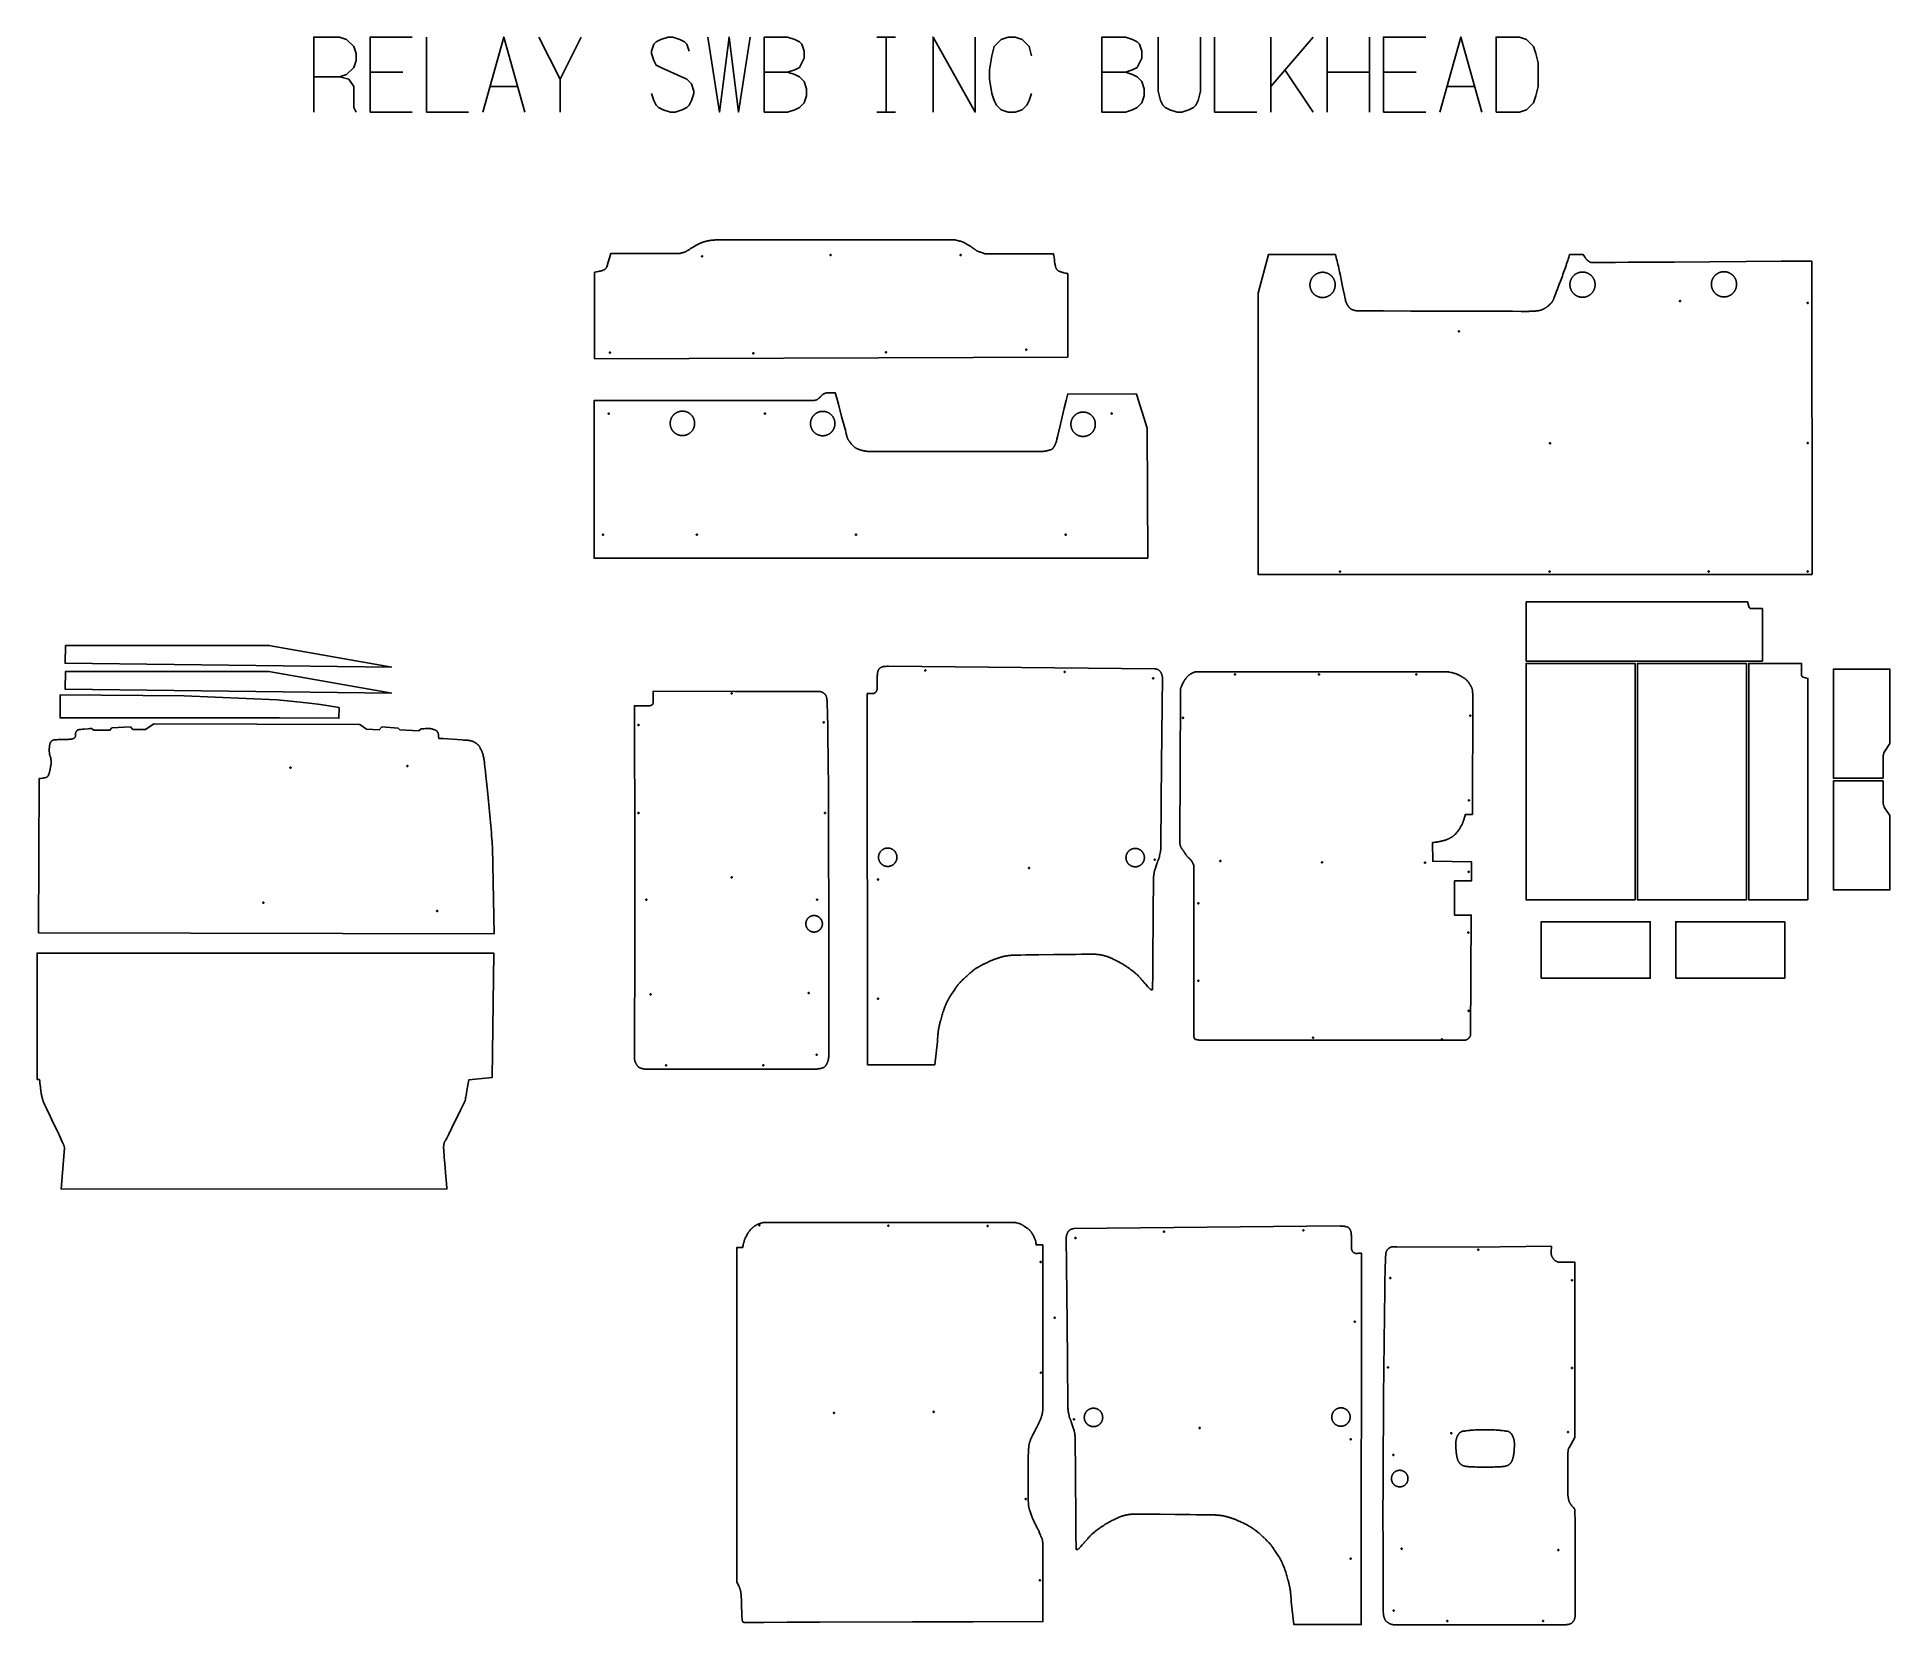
# Model space of a CAD drawing. Extents: x 235 to 7288, y 771 to 6814.
import ezdxf

# ---------------------------------------------------------------- set-up
doc = ezdxf.new("R2010")
doc.units = 0
doc.layers.add('Default Layer', color=1, linetype='CONTINUOUS')

msp = doc.modelspace()

# ---------------------------------------------------------------- linework, layer by layer
at = {"layer": 'Default Layer'}
for points in [[(1288, 6528), (1288, 6813.8), (1386.2, 6813.8), (1413, 6804.8), (1439.8, 6778), (1448.7, 6751.2), (1448.7, 6724.5), (1439.8, 6697.7), (1413, 6670.9), (1386.2, 6661.9), (1288, 6661.9)], [(1502.3, 6528), (1502.3, 6813.8), (1663, 6813.8)], [(1716.6, 6528), (1716.6, 6813.8)], [(1930.9, 6528), (2011.3, 6813.8), (2091.7, 6528)], [(2145.2, 6813.8), (2225.6, 6653), (2225.6, 6528)], [(2225.6, 6653), (2306, 6813.8)], [(2716.8, 6760.2), (2707.8, 6787), (2698.9, 6795.9), (2681, 6804.8), (2654.2, 6813.8), (2636.4, 6813.8), (2609.6, 6804.8), (2591.7, 6795.9), (2582.8, 6787), (2573.9, 6760.2), (2573.9, 6751.2), (2582.8, 6724.5), (2591.7, 6706.6), (2609.6, 6697.7), (2707.8, 6653), (2725.7, 6635.2), (2734.6, 6608.4), (2734.6, 6599.4), (2725.7, 6572.6), (2716.8, 6554.8), (2707.8, 6545.9), (2690, 6536.9), (2663.2, 6528), (2645.3, 6528), (2618.5, 6536.9), (2600.7, 6545.9), (2591.7, 6554.8), (2582.8, 6572.6), (2573.9, 6599.4)], [(2788.2, 6813.8), (2832.8, 6528), (2868.6, 6813.8), (2904.3, 6528), (2948.9, 6813.8)], [(3002.5, 6528), (3002.5, 6813.8), (3091.8, 6813.8), (3118.6, 6804.8), (3136.4, 6795.9), (3145.4, 6787), (3154.3, 6760.2), (3154.3, 6733.4), (3145.4, 6715.5), (3136.4, 6697.7), (3118.6, 6688.7), (3091.8, 6679.8), (3002.5, 6679.8)], [(3431.1, 6813.8), (3502.6, 6813.8)], [(3466.8, 6813.8), (3466.8, 6528)], [(3645.4, 6528), (3645.4, 6813.8), (3806.2, 6528), (3806.2, 6813.8)], [(4020.5, 6742.3), (4011.6, 6778), (3984.8, 6804.8), (3958, 6813.8), (3931.2, 6813.8), (3904.4, 6804.8), (3877.6, 6778), (3868.7, 6742.3), (3859.8, 6688.7), (3859.8, 6653), (3868.7, 6599.4), (3877.6, 6572.6), (3886.5, 6554.8), (3904.4, 6536.9), (3931.2, 6528), (3958, 6528), (3984.8, 6536.9), (4002.6, 6554.8), (4011.6, 6572.6), (4020.5, 6599.4)], [(4288.4, 6528), (4288.4, 6813.8), (4377.7, 6813.8), (4404.5, 6804.8), (4422.3, 6795.9), (4431.2, 6787), (4440.2, 6760.2), (4440.2, 6733.4), (4431.2, 6715.5), (4422.3, 6697.7), (4404.5, 6688.7), (4377.7, 6679.8), (4288.4, 6679.8)], [(4502.7, 6813.8), (4502.7, 6608.4), (4511.6, 6572.6), (4520.5, 6554.8), (4529.5, 6545.9), (4547.3, 6536.9), (4574.1, 6528), (4592, 6528), (4618.8, 6536.9), (4636.6, 6545.9), (4645.6, 6554.8), (4654.5, 6572.6), (4663.4, 6608.4), (4663.4, 6813.8)], [(4717, 6528), (4717, 6813.8)], [(4931.3, 6528), (4931.3, 6813.8)], [(4931.3, 6626.2), (5092, 6813.8)], [(5145.6, 6528), (5145.6, 6813.8)], [(5306.4, 6813.8), (5306.4, 6528)], [(5359.9, 6528), (5359.9, 6813.8), (5520.7, 6813.8)], [(5574.2, 6528), (5654.6, 6813.8), (5735, 6528)], [(1386.2, 6661.9), (1421.9, 6653), (1439.8, 6626.2), (1439.8, 6545.9), (1448.7, 6528)], [(1502.3, 6679.8), (1627.3, 6679.8)], [(3091.8, 6679.8), (3118.6, 6670.9), (3136.4, 6661.9), (3154.3, 6644.1), (3163.2, 6617.3), (3163.2, 6590.5), (3154.3, 6563.7), (3136.4, 6545.9), (3118.6, 6536.9), (3091.8, 6528), (3002.5, 6528)], [(4377.7, 6679.8), (4404.5, 6670.9), (4422.3, 6661.9), (4440.2, 6644.1), (4449.1, 6617.3), (4449.1, 6590.5), (4440.2, 6563.7), (4422.3, 6545.9), (4404.5, 6536.9), (4377.7, 6528), (4288.4, 6528)], [(4984.9, 6688.7), (5092, 6528)], [(5145.6, 6679.8), (5306.4, 6679.8)], [(5359.9, 6679.8), (5485, 6679.8)], [(1957.7, 6626.2), (2064.9, 6626.2)], [(5601, 6626.2), (5708.2, 6626.2)], [(1502.3, 6528), (1663, 6528)], [(1716.6, 6528), (1877.4, 6528)], [(3431.1, 6528), (3502.6, 6528)], [(4717, 6528), (4877.7, 6528)], [(5359.9, 6528), (5520.7, 6528)]]:
    msp.add_lwpolyline(points, dxfattribs=at)
for points in [[(5788.6, 6528), (5788.6, 6813.8), (5877.9, 6813.8), (5904.6, 6804.8), (5931.4, 6778), (5940.4, 6751.2), (5949.3, 6715.5), (5949.3, 6626.2), (5940.4, 6590.5), (5931.4, 6563.7), (5904.6, 6536.9), (5877.9, 6528), (5788.6, 6528)], [(2356, 5589.5), (2356, 5918), (2359.7, 5918.8), (2363.8, 5919.8), (2372, 5921.7), (2375.9, 5922.6), (2379.3, 5923.4), (2380.8, 5923.8), (2382.1, 5924.2), (2383.2, 5924.5), (2384.1, 5924.8), (2385.7, 5925.3), (2387.4, 5925.9), (2389, 5926.5), (2390.7, 5927.2), (2392.3, 5927.9), (2393, 5928.2), (2393.7, 5928.6), (2394.4, 5928.9), (2395, 5929.2), (2395.6, 5929.6), (2396, 5929.9), (2396.5, 5930.2), (2397, 5930.7), (2397.5, 5931.1), (2398, 5931.6), (2398.5, 5932.1), (2399, 5932.6), (2399.9, 5933.7), (2400.7, 5934.7), (2401.4, 5935.5), (2402.1, 5936.4), (2402.3, 5936.7), (2402.5, 5937), (2402.7, 5937.3), (2402.9, 5937.6), (2403.4, 5939.3), (2404.7, 5943.6), (2408.8, 5957.4), (2418.5, 5990), (2679.5, 5990), (2680.9, 5990.4), (2682.2, 5990.7), (2685, 5991.4), (2687.8, 5992.1), (2690.5, 5992.7), (2691.9, 5993.1), (2693.2, 5993.4), (2694.6, 5993.8), (2695.9, 5994.2), (2697.3, 5994.6), (2698.6, 5995.1), (2699.9, 5995.6), (2701.2, 5996.1), (2702.5, 5996.6), (2703.7, 5997.2), (2704.9, 5997.9), (2706.1, 5998.5), (2707.4, 5999.2), (2708.5, 5999.9), (2709.7, 6000.6), (2710.9, 6001.4), (2713.3, 6002.9), (2715.6, 6004.4), (2717.9, 6005.9), (2719.1, 6006.6), (2720.3, 6007.3), (2722.6, 6008.7), (2724.8, 6010.1), (2729.4, 6012.9), (2731.6, 6014.2), (2733.9, 6015.6), (2736.2, 6016.9), (2738.5, 6018.2), (2743.9, 6021.3), (2747.1, 6023), (2750.5, 6024.9), (2752.3, 6025.8), (2754.1, 6026.7), (2755.9, 6027.6), (2757.7, 6028.5), (2759.5, 6029.3), (2761.3, 6030.1), (2763.1, 6030.9), (2764.8, 6031.5), (2766.6, 6032.2), (2768.4, 6032.8), (2770.2, 6033.5), (2772.2, 6034.1), (2774.1, 6034.7), (2776.1, 6035.2), (2778.2, 6035.8), (2780.2, 6036.3), (2782.3, 6036.9), (2784.4, 6037.4), (2786.5, 6037.9), (2788.6, 6038.3), (2790.7, 6038.7), (2792.8, 6039.1), (2794.9, 6039.5), (2797, 6039.9), (2799.1, 6040.2), (2801.3, 6040.5), (2803.6, 6040.7), (2806.1, 6040.9), (2808.6, 6041.1), (2811.2, 6041.3), (2813.8, 6041.5), (2816.5, 6041.6), (2822, 6041.9), (2827.5, 6042.1), (2832.9, 6042.4), (2835.6, 6042.6), (2838.2, 6042.7), (3725.5, 6042.7), (3727.6, 6042.2), (3729.7, 6041.7), (3731.8, 6041.2), (3733.8, 6040.7), (3738, 6039.7), (3742.2, 6038.8), (3744.3, 6038.3), (3746.4, 6037.7), (3748.5, 6037.2), (3750.6, 6036.6), (3752.6, 6036), (3754.6, 6035.3), (3756.6, 6034.6), (3757.6, 6034.2), (3758.6, 6033.8), (3759.6, 6033.4), (3760.7, 6032.9), (3762.7, 6031.9), (3764.9, 6030.9), (3767, 6029.8), (3769.2, 6028.6), (3771.4, 6027.4), (3773.6, 6026.1), (3775.8, 6024.9), (3777.9, 6023.6), (3780, 6022.3), (3783.9, 6019.9), (3787.5, 6017.6), (3790.6, 6015.7), (3792, 6014.7), (3793.3, 6013.8), (3794.7, 6012.8), (3796, 6011.8), (3798.7, 6009.8), (3801.4, 6007.8), (3802.7, 6006.8), (3804, 6005.8), (3805.4, 6004.8), (3806.7, 6003.8), (3808.1, 6002.9), (3809.5, 6002), (3811, 6001.2), (3812.4, 6000.4), (3813.9, 5999.6), (3815.5, 5998.8), (3817.2, 5998.1), (3818.9, 5997.4), (3820.6, 5996.7), (3822.4, 5996), (3824.3, 5995.4), (3826.1, 5994.7), (3829.9, 5993.4), (3833.7, 5992.1), (3837.4, 5990.8), (3839.3, 5990.1), (3841.1, 5989.4), (4103.6, 5989.4), (4104.1, 5986.1), (4104.7, 5982.5), (4105.9, 5974.9), (4107.1, 5966.9), (4108.3, 5959.1), (4109.4, 5951.9), (4109.9, 5948.7), (4110.4, 5945.8), (4110.9, 5943.2), (4111.3, 5941.1), (4111.5, 5940.3), (4111.7, 5939.5), (4111.8, 5938.9), (4112, 5938.4), (4112.6, 5936.9), (4112.9, 5936.1), (4113.2, 5935.3), (4113.6, 5934.5), (4114, 5933.8), (4114.3, 5933), (4114.8, 5932.2), (4115.2, 5931.5), (4115.6, 5930.8), (4116.1, 5930.1), (4116.6, 5929.4), (4117.1, 5928.8), (4117.7, 5928.1), (4118.2, 5927.5), (4118.8, 5926.9), (4119.5, 5926.4), (4120.1, 5925.8), (4120.9, 5925.3), (4121.6, 5924.8), (4122.4, 5924.3), (4123.2, 5923.9), (4124.1, 5923.4), (4125, 5923), (4125.8, 5922.6), (4126.7, 5922.2), (4128.5, 5921.5), (4130.4, 5920.8), (4132.1, 5920.1), (4133.1, 5919.8), (4134.2, 5919.4), (4135.5, 5919), (4137, 5918.7), (4138.5, 5918.3), (4140.1, 5917.9), (4143.6, 5917.1), (4151.1, 5915.4), (4154.7, 5914.6), (4158.2, 5913.8), (4158.2, 5596.1), (2356, 5589.5)], [(2764.1, 5979.2), (2764.1, 5979.4), (2764.2, 5979.6), (2764.2, 5979.8), (2764.3, 5980), (2764.4, 5980.2), (2764.5, 5980.3), (2764.6, 5980.5), (2764.7, 5980.6), (2764.9, 5980.7), (2765, 5980.9), (2765.2, 5981), (2765.4, 5981), (2765.5, 5981.1), (2765.7, 5981.2), (2765.9, 5981.2), (2766.1, 5981.2), (2766.3, 5981.2), (2766.5, 5981.2), (2766.7, 5981.1), (2766.9, 5981), (2767.1, 5981), (2767.2, 5980.9), (2767.4, 5980.7), (2767.5, 5980.6), (2767.7, 5980.5), (2767.8, 5980.3), (2767.9, 5980.2), (2768, 5980), (2768, 5979.8), (2768.1, 5979.6), (2768.1, 5979.4), (2768.1, 5979.2), (2768.1, 5979), (2768.1, 5978.8), (2768, 5978.6), (2768, 5978.4), (2767.9, 5978.2), (2767.8, 5978.1), (2767.7, 5977.9), (2767.5, 5977.8), (2767.4, 5977.7), (2767.2, 5977.5), (2767.1, 5977.4), (2766.9, 5977.4), (2766.7, 5977.3), (2766.5, 5977.2), (2766.3, 5977.2), (2766.1, 5977.2), (2765.9, 5977.2), (2765.7, 5977.2), (2765.5, 5977.3), (2765.4, 5977.4), (2765.2, 5977.4), (2765, 5977.5), (2764.9, 5977.7), (2764.7, 5977.8), (2764.6, 5977.9), (2764.5, 5978.1), (2764.4, 5978.2), (2764.3, 5978.4), (2764.2, 5978.6), (2764.2, 5978.8), (2764.1, 5979), (2764.1, 5979.2)], [(3253.1, 5984.2), (3253.1, 5984.4), (3253.2, 5984.6), (3253.2, 5984.8), (3253.3, 5985), (3253.4, 5985.2), (3253.5, 5985.3), (3253.6, 5985.5), (3253.7, 5985.6), (3253.9, 5985.7), (3254, 5985.9), (3254.2, 5986), (3254.4, 5986), (3254.5, 5986.1), (3254.7, 5986.2), (3254.9, 5986.2), (3255.1, 5986.2), (3255.3, 5986.2), (3255.5, 5986.2), (3255.7, 5986.1), (3255.9, 5986), (3256.1, 5986), (3256.2, 5985.9), (3256.4, 5985.7), (3256.5, 5985.6), (3256.7, 5985.5), (3256.8, 5985.3), (3256.9, 5985.2), (3257, 5985), (3257, 5984.8), (3257.1, 5984.6), (3257.1, 5984.4), (3257.1, 5984.2), (3257.1, 5984), (3257.1, 5983.8), (3257, 5983.6), (3257, 5983.4), (3256.9, 5983.2), (3256.8, 5983.1), (3256.7, 5982.9), (3256.5, 5982.8), (3256.4, 5982.7), (3256.2, 5982.5), (3256.1, 5982.4), (3255.9, 5982.4), (3255.7, 5982.3), (3255.5, 5982.2), (3255.3, 5982.2), (3255.1, 5982.2), (3254.9, 5982.2), (3254.7, 5982.2), (3254.5, 5982.3), (3254.4, 5982.4), (3254.2, 5982.4), (3254, 5982.5), (3253.9, 5982.7), (3253.7, 5982.8), (3253.6, 5982.9), (3253.5, 5983.1), (3253.4, 5983.2), (3253.3, 5983.4), (3253.2, 5983.6), (3253.2, 5983.8), (3253.1, 5984), (3253.1, 5984.2)], [(3748.1, 5984.2), (3748.1, 5984.4), (3748.2, 5984.6), (3748.2, 5984.8), (3748.3, 5985), (3748.4, 5985.2), (3748.5, 5985.3), (3748.6, 5985.5), (3748.7, 5985.6), (3748.9, 5985.7), (3749, 5985.9), (3749.2, 5986), (3749.4, 5986), (3749.5, 5986.1), (3749.7, 5986.2), (3749.9, 5986.2), (3750.1, 5986.2), (3750.3, 5986.2), (3750.5, 5986.2), (3750.7, 5986.1), (3750.9, 5986), (3751.1, 5986), (3751.2, 5985.9), (3751.4, 5985.7), (3751.5, 5985.6), (3751.7, 5985.5), (3751.8, 5985.3), (3751.9, 5985.2), (3752, 5985), (3752, 5984.8), (3752.1, 5984.6), (3752.1, 5984.4), (3752.1, 5984.2), (3752.1, 5984), (3752.1, 5983.8), (3752, 5983.6), (3752, 5983.4), (3751.9, 5983.2), (3751.8, 5983.1), (3751.7, 5982.9), (3751.5, 5982.8), (3751.4, 5982.7), (3751.2, 5982.5), (3751.1, 5982.4), (3750.9, 5982.4), (3750.7, 5982.3), (3750.5, 5982.2), (3750.3, 5982.2), (3750.1, 5982.2), (3749.9, 5982.2), (3749.7, 5982.2), (3749.5, 5982.3), (3749.4, 5982.4), (3749.2, 5982.4), (3749, 5982.5), (3748.9, 5982.7), (3748.7, 5982.8), (3748.6, 5982.9), (3748.5, 5983.1), (3748.4, 5983.2), (3748.3, 5983.4), (3748.2, 5983.6), (3748.2, 5983.8), (3748.1, 5984), (3748.1, 5984.2)], [(6991.8, 4768), (4883.2, 4768), (4883.1, 5839.5), (4922.6, 5986.7), (5177.2, 5986.7), (5178.8, 5980.9), (5180.3, 5974.8), (5181.8, 5968.5), (5183.4, 5961.9), (5185, 5955.2), (5186.6, 5948.4), (5188.2, 5941.4), (5189.7, 5934.4), (5191.3, 5927.2), (5192.9, 5920.1), (5196, 5905.8), (5199, 5891.6), (5201.8, 5877.9), (5204.5, 5864.9), (5207, 5852.7), (5211.3, 5831.8), (5213, 5823.6), (5214.4, 5817.1), (5215, 5814.6), (5215.4, 5812.6), (5215.8, 5811.1), (5215.9, 5810.6), (5216, 5810.3), (5216.8, 5808), (5217.7, 5805.8), (5218.6, 5803.5), (5219.6, 5801.2), (5220.1, 5800.1), (5220.6, 5799), (5221.1, 5797.9), (5221.6, 5796.9), (5222.1, 5795.9), (5222.7, 5794.9), (5223.2, 5793.9), (5223.7, 5793), (5224.9, 5791.3), (5226, 5789.5), (5226.6, 5788.6), (5227.2, 5787.8), (5227.8, 5786.9), (5228.4, 5786.1), (5229.1, 5785.3), (5229.7, 5784.5), (5230.4, 5783.7), (5231.1, 5782.9), (5231.9, 5782.2), (5232.6, 5781.5), (5233.4, 5780.8), (5234.3, 5780.2), (5234.7, 5779.9), (5235.1, 5779.6), (5236.1, 5779), (5237.1, 5778.4), (5238.2, 5777.9), (5239.3, 5777.4), (5240.5, 5776.9), (5241.7, 5776.4), (5242.8, 5776), (5244, 5775.6), (5245.1, 5775.2), (5247.1, 5774.6), (5248.8, 5774), (5250.1, 5773.7), (5251.1, 5773.4), (5252.2, 5773.1), (5253.2, 5772.9), (5254.3, 5772.7), (5255.3, 5772.6), (5256.4, 5772.4), (5257.4, 5772.3), (5258.5, 5772.2), (5260.6, 5772.2), (5266.2, 5772.2), (5287.1, 5772), (5360.7, 5771.7), (5464.6, 5771.3), (5583.8, 5770.9), (5703.4, 5770.5), (5758.8, 5770.3), (5808.6, 5770.2), (5851.2, 5770.1), (5884.6, 5770), (5906.9, 5770), (5913.3, 5770), (5915.3, 5770.1), (5916.3, 5770.1), (5921.2, 5770.3), (5926.4, 5770.5), (5931.6, 5770.8), (5934.2, 5770.9), (5936.8, 5771.1), (5939.3, 5771.3), (5941.8, 5771.5), (5944.2, 5771.7), (5946.4, 5771.9), (5948.5, 5772.2), (5950.5, 5772.5), (5951.4, 5772.7), (5952.2, 5772.8), (5953.1, 5773), (5953.8, 5773.2), (5955.3, 5773.6), (5956.8, 5774), (5958.3, 5774.5), (5959.9, 5775.1), (5961.4, 5775.6), (5962.9, 5776.2), (5964.5, 5776.9), (5965.9, 5777.5), (5967.4, 5778.2), (5968.8, 5778.9), (5970.2, 5779.5), (5971.5, 5780.2), (5972.8, 5780.9), (5974, 5781.5), (5975.1, 5782.1), (5976.2, 5782.8), (5977.2, 5783.4), (5978.2, 5784), (5979.2, 5784.7), (5980.2, 5785.4), (5981.2, 5786.1), (5982.2, 5786.8), (5983.2, 5787.6), (5984.1, 5788.4), (5986, 5789.9), (5987.7, 5791.4), (5989.4, 5792.8), (5990.9, 5794.2), (5993.8, 5796.8), (5995.2, 5798.1), (5996.6, 5799.5), (5997.3, 5800.2), (5998, 5800.9), (5998.6, 5801.6), (5999.3, 5802.3), (5999.9, 5803.1), (6000.5, 5803.8), (6001.1, 5804.6), (6001.7, 5805.4), (6002.2, 5806.2), (6002.8, 5807.1), (6003.3, 5808), (6003.9, 5809), (6004.4, 5810), (6005, 5811.1), (6005.5, 5812.2), (6006, 5813.3), (6007, 5815.6), (6008, 5817.9), (6009, 5820.2), (6009.8, 5822.4), (6012.3, 5828.8), (6014.7, 5834.9), (6017.7, 5842.5), (6021.2, 5851.6), (6025.1, 5861.9), (6029.4, 5873.2), (6033.9, 5885.3), (6038.6, 5898), (6041, 5904.5), (6043.4, 5911), (6045.8, 5917.7), (6048.2, 5924.3), (6050.5, 5930.9), (6052.8, 5937.5), (6055.1, 5944.1), (6057.3, 5950.6), (6059.5, 5956.9), (6061.5, 5963.1), (6063.5, 5969.2), (6065.3, 5975.1), (6067.1, 5980.8), (6068.7, 5986.2), (6120.7, 5986.2), (6121.9, 5984.3), (6123.1, 5982.4), (6125.5, 5978.4), (6126.7, 5976.5), (6127.8, 5974.7), (6128.4, 5973.9), (6129, 5973.1), (6129.5, 5972.4), (6130, 5971.7), (6131.1, 5970.4), (6132.1, 5969.2), (6133.2, 5967.9), (6134.4, 5966.7), (6135.5, 5965.5), (6136.7, 5964.4), (6137.3, 5963.9), (6137.9, 5963.3), (6138.5, 5962.8), (6139.1, 5962.4), (6140.3, 5961.4), (6141.6, 5960.5), (6142.8, 5959.6), (6143.5, 5959.2), (6144.1, 5958.8), (6144.8, 5958.4), (6145.4, 5958), (6146.1, 5957.7), (6146.8, 5957.3), (6147.5, 5957), (6148.2, 5956.8), (6148.9, 5956.5), (6149.6, 5956.3), (6149.8, 5956.3), (6150.2, 5956.3), (6151.6, 5956.2), (6153.7, 5956.2), (6156.6, 5956.2), (6164.6, 5956.1), (6175.4, 5956.1), (6188.8, 5956.2), (6204.6, 5956.2), (6243.2, 5956.4), (6289.9, 5956.6), (6343.4, 5957), (6402.6, 5957.3), (6466.3, 5957.7), (6602.1, 5958.7), (6741.2, 5959.6), (6873.8, 5960.5), (6934.6, 5960.9), (6990.2, 5961.2), (6991.8, 4768)], [(5080.1, 5870.7), (5080.2, 5871.9), (5080.2, 5873.1), (5080.3, 5874.4), (5080.4, 5875.6), (5080.5, 5876.8), (5080.7, 5878), (5080.9, 5879.2), (5081.1, 5880.4), (5081.4, 5881.5), (5081.7, 5882.7), (5082, 5883.8), (5082.3, 5885), (5082.7, 5886.1), (5083.1, 5887.2), (5083.5, 5888.3), (5083.9, 5889.4), (5084.4, 5890.4), (5084.9, 5891.5), (5085.4, 5892.5), (5085.9, 5893.6), (5086.5, 5894.6), (5087.1, 5895.6), (5087.7, 5896.6), (5088.3, 5897.5), (5089, 5898.5), (5089.7, 5899.4), (5090.4, 5900.3), (5091.1, 5901.2), (5091.8, 5902.1), (5092.6, 5903), (5093.4, 5903.8), (5094.2, 5904.6), (5095, 5905.4), (5095.9, 5906.2), (5096.7, 5907), (5097.6, 5907.7), (5098.5, 5908.4), (5099.4, 5909.1), (5100.4, 5909.8), (5101.3, 5910.5), (5102.3, 5911.1), (5103.3, 5911.7), (5104.3, 5912.3), (5105.3, 5912.9), (5106.3, 5913.4), (5107.3, 5913.9), (5108.4, 5914.4), (5109.5, 5914.9), (5110.5, 5915.3), (5111.6, 5915.8), (5112.7, 5916.2), (5113.9, 5916.5), (5115, 5916.9), (5116.1, 5917.2), (5117.3, 5917.4), (5118.5, 5917.7), (5119.6, 5917.9), (5120.8, 5918.1), (5122, 5918.3), (5123.2, 5918.4), (5124.5, 5918.5), (5125.7, 5918.6), (5126.9, 5918.7), (5128.1, 5918.7), (5129.4, 5918.7), (5130.6, 5918.6), (5131.8, 5918.5), (5133.1, 5918.4), (5134.3, 5918.3), (5135.5, 5918.1), (5136.6, 5917.9), (5137.8, 5917.7), (5139, 5917.4), (5140.1, 5917.2), (5141.3, 5916.9), (5142.4, 5916.5), (5143.5, 5916.2), (5144.6, 5915.8), (5145.7, 5915.3), (5146.8, 5914.9), (5147.9, 5914.4), (5149, 5913.9), (5150, 5913.4), (5151, 5912.9), (5152, 5912.3), (5153, 5911.7), (5154, 5911.1), (5155, 5910.5), (5155.9, 5909.8), (5156.9, 5909.1), (5157.8, 5908.4), (5158.7, 5907.7), (5159.6, 5907), (5160.4, 5906.2), (5161.3, 5905.4), (5162.1, 5904.6), (5162.9, 5903.8), (5163.7, 5903), (5164.4, 5902.1), (5165.2, 5901.2), (5165.9, 5900.3), (5166.6, 5899.4), (5167.3, 5898.5), (5167.9, 5897.5), (5168.6, 5896.6), (5169.2, 5895.6), (5169.8, 5894.6), (5170.4, 5893.6), (5170.9, 5892.5), (5171.4, 5891.5), (5171.9, 5890.4), (5172.4, 5889.4), (5172.8, 5888.3), (5173.2, 5887.2), (5173.6, 5886.1), (5174, 5885), (5174.3, 5883.8), (5174.6, 5882.7), (5174.9, 5881.5), (5175.2, 5880.4), (5175.4, 5879.2), (5175.6, 5878), (5175.8, 5876.8), (5175.9, 5875.6), (5176, 5874.4), (5176.1, 5873.1), (5176.1, 5871.9), (5176.1, 5870.7), (5176.1, 5869.4), (5176.1, 5868.2), (5176, 5867), (5175.9, 5865.8), (5175.8, 5864.6), (5175.6, 5863.4), (5175.4, 5862.2), (5175.2, 5861), (5174.9, 5859.8), (5174.6, 5858.7), (5174.3, 5857.5), (5174, 5856.4), (5173.6, 5855.3), (5173.2, 5854.2), (5172.8, 5853.1), (5172.4, 5852), (5171.9, 5850.9), (5171.4, 5849.9), (5170.9, 5848.8), (5170.4, 5847.8), (5169.8, 5846.8), (5169.2, 5845.8), (5168.6, 5844.8), (5167.9, 5843.8), (5167.3, 5842.9), (5166.6, 5842), (5165.9, 5841), (5165.2, 5840.1), (5164.4, 5839.3), (5163.7, 5838.4), (5162.9, 5837.6), (5162.1, 5836.7), (5161.3, 5835.9), (5160.4, 5835.1), (5159.6, 5834.4), (5158.7, 5833.6), (5157.8, 5832.9), (5156.9, 5832.2), (5155.9, 5831.5), (5155, 5830.9), (5154, 5830.2), (5153, 5829.6), (5152, 5829), (5151, 5828.5), (5150, 5827.9), (5149, 5827.4), (5147.9, 5826.9), (5146.8, 5826.5), (5145.7, 5826), (5144.6, 5825.6), (5143.5, 5825.2), (5142.4, 5824.8), (5141.3, 5824.5), (5140.1, 5824.2), (5139, 5823.9), (5137.8, 5823.7), (5136.6, 5823.4), (5135.5, 5823.2), (5134.3, 5823.1), (5133.1, 5822.9), (5131.8, 5822.8), (5130.6, 5822.7), (5129.4, 5822.7), (5128.1, 5822.7), (5126.9, 5822.7), (5125.7, 5822.7), (5124.5, 5822.8), (5123.2, 5822.9), (5122, 5823.1), (5120.8, 5823.2), (5119.6, 5823.4), (5118.5, 5823.7), (5117.3, 5823.9), (5116.1, 5824.2), (5115, 5824.5), (5113.9, 5824.8), (5112.7, 5825.2), (5111.6, 5825.6), (5110.5, 5826), (5109.5, 5826.5), (5108.4, 5826.9), (5107.3, 5827.4), (5106.3, 5827.9), (5105.3, 5828.5), (5104.3, 5829), (5103.3, 5829.6), (5102.3, 5830.2), (5101.3, 5830.9), (5100.4, 5831.5), (5099.4, 5832.2), (5098.5, 5832.9), (5097.6, 5833.6), (5096.7, 5834.4), (5095.9, 5835.1), (5095, 5835.9), (5094.2, 5836.7), (5093.4, 5837.6), (5092.6, 5838.4), (5091.8, 5839.3), (5091.1, 5840.1), (5090.4, 5841), (5089.7, 5842), (5089, 5842.9), (5088.3, 5843.8), (5087.7, 5844.8), (5087.1, 5845.8), (5086.5, 5846.8), (5085.9, 5847.8), (5085.4, 5848.8), (5084.9, 5849.9), (5084.4, 5850.9), (5083.9, 5852), (5083.5, 5853.1), (5083.1, 5854.2), (5082.7, 5855.3), (5082.3, 5856.4), (5082, 5857.5), (5081.7, 5858.7), (5081.4, 5859.8), (5081.1, 5861), (5080.9, 5862.2), (5080.7, 5863.4), (5080.5, 5864.6), (5080.4, 5865.8), (5080.3, 5867), (5080.2, 5868.2), (5080.2, 5869.4), (5080.1, 5870.7)], [(6069.7, 5871.6), (6069.7, 5872.8), (6069.8, 5874.1), (6069.9, 5875.3), (6070, 5876.5), (6070.1, 5877.7), (6070.3, 5878.9), (6070.5, 5880.1), (6070.7, 5881.3), (6070.9, 5882.4), (6071.2, 5883.6), (6071.5, 5884.7), (6071.9, 5885.9), (6072.2, 5887), (6072.6, 5888.1), (6073, 5889.2), (6073.5, 5890.3), (6074, 5891.4), (6074.4, 5892.4), (6075, 5893.5), (6075.5, 5894.5), (6076.1, 5895.5), (6076.7, 5896.5), (6077.3, 5897.5), (6077.9, 5898.4), (6078.6, 5899.4), (6079.3, 5900.3), (6080, 5901.2), (6080.7, 5902.1), (6081.4, 5903), (6082.2, 5903.9), (6083, 5904.7), (6083.8, 5905.5), (6084.6, 5906.4), (6085.4, 5907.1), (6086.3, 5907.9), (6087.2, 5908.6), (6088.1, 5909.4), (6089, 5910.1), (6089.9, 5910.7), (6090.9, 5911.4), (6091.8, 5912), (6092.8, 5912.7), (6093.8, 5913.2), (6094.8, 5913.8), (6095.9, 5914.4), (6096.9, 5914.9), (6098, 5915.4), (6099, 5915.8), (6100.1, 5916.3), (6101.2, 5916.7), (6102.3, 5917.1), (6103.4, 5917.4), (6104.6, 5917.8), (6105.7, 5918.1), (6106.9, 5918.4), (6108, 5918.6), (6109.2, 5918.9), (6110.4, 5919.1), (6111.6, 5919.2), (6112.8, 5919.4), (6114, 5919.5), (6115.2, 5919.5), (6116.5, 5919.6), (6117.7, 5919.6), (6119, 5919.6), (6120.2, 5919.5), (6121.4, 5919.5), (6122.6, 5919.4), (6123.8, 5919.2), (6125, 5919.1), (6126.2, 5918.9), (6127.4, 5918.6), (6128.6, 5918.4), (6129.7, 5918.1), (6130.9, 5917.8), (6132, 5917.4), (6133.1, 5917.1), (6134.2, 5916.7), (6135.3, 5916.3), (6136.4, 5915.8), (6137.5, 5915.4), (6138.5, 5914.9), (6139.6, 5914.4), (6140.6, 5913.8), (6141.6, 5913.2), (6142.6, 5912.7), (6143.6, 5912), (6144.6, 5911.4), (6145.5, 5910.7), (6146.4, 5910.1), (6147.4, 5909.4), (6148.2, 5908.6), (6149.1, 5907.9), (6150, 5907.1), (6150.8, 5906.4), (6151.7, 5905.5), (6152.5, 5904.7), (6153.2, 5903.9), (6154, 5903), (6154.8, 5902.1), (6155.5, 5901.2), (6156.2, 5900.3), (6156.9, 5899.4), (6157.5, 5898.4), (6158.2, 5897.5), (6158.8, 5896.5), (6159.4, 5895.5), (6159.9, 5894.5), (6160.5, 5893.5), (6161, 5892.4), (6161.5, 5891.4), (6161.9, 5890.3), (6162.4, 5889.2), (6162.8, 5888.1), (6163.2, 5887), (6163.6, 5885.9), (6163.9, 5884.7), (6164.2, 5883.6), (6164.5, 5882.4), (6164.7, 5881.3), (6165, 5880.1), (6165.2, 5878.9), (6165.3, 5877.7), (6165.5, 5876.5), (6165.6, 5875.3), (6165.7, 5874.1), (6165.7, 5872.8), (6165.7, 5871.6), (6165.7, 5870.4), (6165.7, 5869.1), (6165.6, 5867.9), (6165.5, 5866.7), (6165.3, 5865.5), (6165.2, 5864.3), (6165, 5863.1), (6164.7, 5861.9), (6164.5, 5860.8), (6164.2, 5859.6), (6163.9, 5858.5), (6163.6, 5857.3), (6163.2, 5856.2), (6162.8, 5855.1), (6162.4, 5854), (6161.9, 5852.9), (6161.5, 5851.9), (6161, 5850.8), (6160.5, 5849.8), (6159.9, 5848.7), (6159.4, 5847.7), (6158.8, 5846.7), (6158.2, 5845.7), (6157.5, 5844.8), (6156.9, 5843.8), (6156.2, 5842.9), (6155.5, 5842), (6154.8, 5841.1), (6154, 5840.2), (6153.2, 5839.3), (6152.5, 5838.5), (6151.7, 5837.7), (6150.8, 5836.9), (6150, 5836.1), (6149.1, 5835.3), (6148.2, 5834.6), (6147.4, 5833.8), (6146.4, 5833.1), (6145.5, 5832.5), (6144.6, 5831.8), (6143.6, 5831.2), (6142.6, 5830.6), (6141.6, 5830), (6140.6, 5829.4), (6139.6, 5828.9), (6138.5, 5828.3), (6137.5, 5827.8), (6136.4, 5827.4), (6135.3, 5826.9), (6134.2, 5826.5), (6133.1, 5826.1), (6132, 5825.8), (6130.9, 5825.4), (6129.7, 5825.1), (6128.6, 5824.8), (6127.4, 5824.6), (6126.2, 5824.4), (6125, 5824.2), (6123.8, 5824), (6122.6, 5823.9), (6121.4, 5823.7), (6120.2, 5823.7), (6119, 5823.6), (6117.7, 5823.6), (6116.5, 5823.6), (6115.2, 5823.7), (6114, 5823.7), (6112.8, 5823.9), (6111.6, 5824), (6110.4, 5824.2), (6109.2, 5824.4), (6108, 5824.6), (6106.9, 5824.8), (6105.7, 5825.1), (6104.6, 5825.4), (6103.4, 5825.8), (6102.3, 5826.1), (6101.2, 5826.5), (6100.1, 5826.9), (6099, 5827.4), (6098, 5827.8), (6096.9, 5828.3), (6095.9, 5828.9), (6094.8, 5829.4), (6093.8, 5830), (6092.8, 5830.6), (6091.8, 5831.2), (6090.9, 5831.8), (6089.9, 5832.5), (6089, 5833.1), (6088.1, 5833.8), (6087.2, 5834.6), (6086.3, 5835.3), (6085.4, 5836.1), (6084.6, 5836.9), (6083.8, 5837.7), (6083, 5838.5), (6082.2, 5839.3), (6081.4, 5840.2), (6080.7, 5841.1), (6080, 5842), (6079.3, 5842.9), (6078.6, 5843.8), (6077.9, 5844.8), (6077.3, 5845.7), (6076.7, 5846.7), (6076.1, 5847.7), (6075.5, 5848.7), (6075, 5849.8), (6074.4, 5850.8), (6074, 5851.9), (6073.5, 5852.9), (6073, 5854), (6072.6, 5855.1), (6072.2, 5856.2), (6071.9, 5857.3), (6071.5, 5858.5), (6071.2, 5859.6), (6070.9, 5860.8), (6070.7, 5861.9), (6070.5, 5863.1), (6070.3, 5864.3), (6070.1, 5865.5), (6070, 5866.7), (6069.9, 5867.9), (6069.8, 5869.1), (6069.7, 5870.4), (6069.7, 5871.6)], [(6608.2, 5873), (6608.2, 5874.2), (6608.3, 5875.4), (6608.3, 5876.7), (6608.5, 5877.9), (6608.6, 5879.1), (6608.8, 5880.3), (6609, 5881.5), (6609.2, 5882.7), (6609.4, 5883.8), (6609.7, 5885), (6610, 5886.1), (6610.4, 5887.3), (6610.7, 5888.4), (6611.1, 5889.5), (6611.5, 5890.6), (6612, 5891.7), (6612.4, 5892.7), (6612.9, 5893.8), (6613.5, 5894.8), (6614, 5895.9), (6614.6, 5896.9), (6615.2, 5897.9), (6615.8, 5898.8), (6616.4, 5899.8), (6617.1, 5900.8), (6617.7, 5901.7), (6618.4, 5902.6), (6619.2, 5903.5), (6619.9, 5904.4), (6620.7, 5905.3), (6621.5, 5906.1), (6622.3, 5906.9), (6623.1, 5907.7), (6623.9, 5908.5), (6624.8, 5909.3), (6625.7, 5910), (6626.6, 5910.7), (6627.5, 5911.4), (6628.4, 5912.1), (6629.4, 5912.8), (6630.3, 5913.4), (6631.3, 5914), (6632.3, 5914.6), (6633.3, 5915.2), (6634.4, 5915.7), (6635.4, 5916.2), (6636.5, 5916.7), (6637.5, 5917.2), (6638.6, 5917.6), (6639.7, 5918.1), (6640.8, 5918.5), (6641.9, 5918.8), (6643.1, 5919.2), (6644.2, 5919.5), (6645.4, 5919.7), (6646.5, 5920), (6647.7, 5920.2), (6648.9, 5920.4), (6650.1, 5920.6), (6651.3, 5920.7), (6652.5, 5920.8), (6653.7, 5920.9), (6655, 5921), (6656.2, 5921), (6657.4, 5921), (6658.7, 5920.9), (6659.9, 5920.8), (6661.1, 5920.7), (6662.3, 5920.6), (6663.5, 5920.4), (6664.7, 5920.2), (6665.9, 5920), (6667, 5919.7), (6668.2, 5919.5), (6669.3, 5919.2), (6670.5, 5918.8), (6671.6, 5918.5), (6672.7, 5918.1), (6673.8, 5917.6), (6674.9, 5917.2), (6676, 5916.7), (6677, 5916.2), (6678.1, 5915.7), (6679.1, 5915.2), (6680.1, 5914.6), (6681.1, 5914), (6682.1, 5913.4), (6683, 5912.8), (6684, 5912.1), (6684.9, 5911.4), (6685.8, 5910.7), (6686.7, 5910), (6687.6, 5909.3), (6688.5, 5908.5), (6689.3, 5907.7), (6690.1, 5906.9), (6691, 5906.1), (6691.7, 5905.3), (6692.5, 5904.4), (6693.2, 5903.5), (6694, 5902.6), (6694.7, 5901.7), (6695.4, 5900.8), (6696, 5899.8), (6696.6, 5898.8), (6697.3, 5897.9), (6697.8, 5896.9), (6698.4, 5895.9), (6699, 5894.8), (6699.5, 5893.8), (6700, 5892.7), (6700.4, 5891.7), (6700.9, 5890.6), (6701.3, 5889.5), (6701.7, 5888.4), (6702.1, 5887.3), (6702.4, 5886.1), (6702.7, 5885), (6703, 5883.8), (6703.2, 5882.7), (6703.5, 5881.5), (6703.7, 5880.3), (6703.8, 5879.1), (6704, 5877.9), (6704.1, 5876.7), (6704.1, 5875.4), (6704.2, 5874.2), (6704.2, 5873), (6704.2, 5871.7), (6704.1, 5870.5), (6704.1, 5869.3), (6704, 5868.1), (6703.8, 5866.9), (6703.7, 5865.7), (6703.5, 5864.5), (6703.2, 5863.3), (6703, 5862.1), (6702.7, 5861), (6702.4, 5859.8), (6702.1, 5858.7), (6701.7, 5857.6), (6701.3, 5856.5), (6700.9, 5855.4), (6700.4, 5854.3), (6700, 5853.2), (6699.5, 5852.2), (6699, 5851.1), (6698.4, 5850.1), (6697.8, 5849.1), (6697.3, 5848.1), (6696.6, 5847.1), (6696, 5846.1), (6695.4, 5845.2), (6694.7, 5844.3), (6694, 5843.3), (6693.2, 5842.4), (6692.5, 5841.6), (6691.7, 5840.7), (6691, 5839.9), (6690.1, 5839), (6689.3, 5838.2), (6688.5, 5837.4), (6687.6, 5836.7), (6686.7, 5835.9), (6685.8, 5835.2), (6684.9, 5834.5), (6684, 5833.8), (6683, 5833.2), (6682.1, 5832.5), (6681.1, 5831.9), (6680.1, 5831.3), (6679.1, 5830.8), (6678.1, 5830.2), (6677, 5829.7), (6676, 5829.2), (6674.9, 5828.7), (6673.8, 5828.3), (6672.7, 5827.9), (6671.6, 5827.5), (6670.5, 5827.1), (6669.3, 5826.8), (6668.2, 5826.5), (6667, 5826.2), (6665.9, 5826), (6664.7, 5825.7), (6663.5, 5825.5), (6662.3, 5825.4), (6661.1, 5825.2), (6659.9, 5825.1), (6658.7, 5825), (6657.4, 5825), (6656.2, 5825), (6655, 5825), (6653.7, 5825), (6652.5, 5825.1), (6651.3, 5825.2), (6650.1, 5825.4), (6648.9, 5825.5), (6647.7, 5825.7), (6646.5, 5826), (6645.4, 5826.2), (6644.2, 5826.5), (6643.1, 5826.8), (6641.9, 5827.1), (6640.8, 5827.5), (6639.7, 5827.9), (6638.6, 5828.3), (6637.5, 5828.7), (6636.5, 5829.2), (6635.4, 5829.7), (6634.4, 5830.2), (6633.3, 5830.8), (6632.3, 5831.3), (6631.3, 5831.9), (6630.3, 5832.5), (6629.4, 5833.2), (6628.4, 5833.8), (6627.5, 5834.5), (6626.6, 5835.2), (6625.7, 5835.9), (6624.8, 5836.7), (6623.9, 5837.4), (6623.1, 5838.2), (6622.3, 5839), (6621.5, 5839.9), (6620.7, 5840.7), (6619.9, 5841.6), (6619.2, 5842.4), (6618.4, 5843.3), (6617.7, 5844.3), (6617.1, 5845.2), (6616.4, 5846.1), (6615.8, 5847.1), (6615.2, 5848.1), (6614.6, 5849.1), (6614, 5850.1), (6613.5, 5851.1), (6612.9, 5852.2), (6612.4, 5853.2), (6612, 5854.3), (6611.5, 5855.4), (6611.1, 5856.5), (6610.7, 5857.6), (6610.4, 5858.7), (6610, 5859.8), (6609.7, 5861), (6609.4, 5862.1), (6609.2, 5863.3), (6609, 5864.5), (6608.8, 5865.7), (6608.6, 5866.9), (6608.5, 5868.1), (6608.3, 5869.3), (6608.3, 5870.5), (6608.2, 5871.7), (6608.2, 5873)], [(6487.1, 5809), (6487.1, 5809.2), (6487.2, 5809.4), (6487.2, 5809.6), (6487.3, 5809.8), (6487.4, 5810), (6487.5, 5810.1), (6487.6, 5810.3), (6487.7, 5810.4), (6487.9, 5810.5), (6488, 5810.7), (6488.2, 5810.8), (6488.4, 5810.8), (6488.5, 5810.9), (6488.7, 5811), (6488.9, 5811), (6489.1, 5811), (6489.3, 5811), (6489.5, 5811), (6489.7, 5810.9), (6489.9, 5810.8), (6490.1, 5810.8), (6490.2, 5810.7), (6490.4, 5810.5), (6490.5, 5810.4), (6490.7, 5810.3), (6490.8, 5810.1), (6490.9, 5810), (6491, 5809.8), (6491, 5809.6), (6491.1, 5809.4), (6491.1, 5809.2), (6491.1, 5809), (6491.1, 5808.8), (6491.1, 5808.6), (6491, 5808.4), (6491, 5808.2), (6490.9, 5808), (6490.8, 5807.9), (6490.7, 5807.7), (6490.5, 5807.6), (6490.4, 5807.5), (6490.2, 5807.3), (6490.1, 5807.2), (6489.9, 5807.2), (6489.7, 5807.1), (6489.5, 5807), (6489.3, 5807), (6489.1, 5807), (6488.9, 5807), (6488.7, 5807), (6488.5, 5807.1), (6488.4, 5807.2), (6488.2, 5807.2), (6488, 5807.3), (6487.9, 5807.5), (6487.7, 5807.6), (6487.6, 5807.7), (6487.5, 5807.9), (6487.4, 5808), (6487.3, 5808.2), (6487.2, 5808.4), (6487.2, 5808.6), (6487.1, 5808.8), (6487.1, 5809)], [(6973.1, 5802), (6973.1, 5802.2), (6973.2, 5802.4), (6973.2, 5802.6), (6973.3, 5802.8), (6973.4, 5803), (6973.5, 5803.1), (6973.6, 5803.3), (6973.7, 5803.4), (6973.9, 5803.5), (6974, 5803.7), (6974.2, 5803.8), (6974.4, 5803.8), (6974.5, 5803.9), (6974.7, 5804), (6974.9, 5804), (6975.1, 5804), (6975.3, 5804), (6975.5, 5804), (6975.7, 5803.9), (6975.9, 5803.8), (6976.1, 5803.8), (6976.2, 5803.7), (6976.4, 5803.5), (6976.5, 5803.4), (6976.7, 5803.3), (6976.8, 5803.1), (6976.9, 5803), (6977, 5802.8), (6977, 5802.6), (6977.1, 5802.4), (6977.1, 5802.2), (6977.1, 5802), (6977.1, 5801.8), (6977.1, 5801.6), (6977, 5801.4), (6977, 5801.2), (6976.9, 5801), (6976.8, 5800.9), (6976.7, 5800.7), (6976.5, 5800.6), (6976.4, 5800.5), (6976.2, 5800.3), (6976.1, 5800.2), (6975.9, 5800.2), (6975.7, 5800.1), (6975.5, 5800), (6975.3, 5800), (6975.1, 5800), (6974.9, 5800), (6974.7, 5800), (6974.5, 5800.1), (6974.4, 5800.2), (6974.2, 5800.2), (6974, 5800.3), (6973.9, 5800.5), (6973.7, 5800.6), (6973.6, 5800.7), (6973.5, 5800.9), (6973.4, 5801), (6973.3, 5801.2), (6973.2, 5801.4), (6973.2, 5801.6), (6973.1, 5801.8), (6973.1, 5802)], [(5645.1, 5694), (5645.1, 5694.2), (5645.2, 5694.4), (5645.2, 5694.6), (5645.3, 5694.8), (5645.4, 5695), (5645.5, 5695.1), (5645.6, 5695.3), (5645.7, 5695.4), (5645.9, 5695.5), (5646, 5695.7), (5646.2, 5695.8), (5646.4, 5695.8), (5646.5, 5695.9), (5646.7, 5696), (5646.9, 5696), (5647.1, 5696), (5647.3, 5696), (5647.5, 5696), (5647.7, 5695.9), (5647.9, 5695.8), (5648.1, 5695.8), (5648.2, 5695.7), (5648.4, 5695.5), (5648.5, 5695.4), (5648.7, 5695.3), (5648.8, 5695.1), (5648.9, 5695), (5649, 5694.8), (5649, 5694.6), (5649.1, 5694.4), (5649.1, 5694.2), (5649.1, 5694), (5649.1, 5693.8), (5649.1, 5693.6), (5649, 5693.4), (5649, 5693.2), (5648.9, 5693), (5648.8, 5692.9), (5648.7, 5692.7), (5648.5, 5692.6), (5648.4, 5692.5), (5648.2, 5692.3), (5648.1, 5692.2), (5647.9, 5692.2), (5647.7, 5692.1), (5647.5, 5692), (5647.3, 5692), (5647.1, 5692), (5646.9, 5692), (5646.7, 5692), (5646.5, 5692.1), (5646.4, 5692.2), (5646.2, 5692.2), (5646, 5692.3), (5645.9, 5692.5), (5645.7, 5692.6), (5645.6, 5692.7), (5645.5, 5692.9), (5645.4, 5693), (5645.3, 5693.2), (5645.2, 5693.4), (5645.2, 5693.6), (5645.1, 5693.8), (5645.1, 5694)], [(2413.1, 5613.2), (2413.1, 5613.4), (2413.2, 5613.6), (2413.2, 5613.8), (2413.3, 5614), (2413.4, 5614.2), (2413.5, 5614.3), (2413.6, 5614.5), (2413.7, 5614.6), (2413.9, 5614.7), (2414, 5614.9), (2414.2, 5615), (2414.4, 5615), (2414.5, 5615.1), (2414.7, 5615.2), (2414.9, 5615.2), (2415.1, 5615.2), (2415.3, 5615.2), (2415.5, 5615.2), (2415.7, 5615.1), (2415.9, 5615), (2416.1, 5615), (2416.2, 5614.9), (2416.4, 5614.7), (2416.5, 5614.6), (2416.7, 5614.5), (2416.8, 5614.3), (2416.9, 5614.2), (2417, 5614), (2417, 5613.8), (2417.1, 5613.6), (2417.1, 5613.4), (2417.1, 5613.2), (2417.1, 5613), (2417.1, 5612.8), (2417, 5612.6), (2417, 5612.4), (2416.9, 5612.2), (2416.8, 5612.1), (2416.7, 5611.9), (2416.5, 5611.8), (2416.4, 5611.7), (2416.2, 5611.5), (2416.1, 5611.4), (2415.9, 5611.4), (2415.7, 5611.3), (2415.5, 5611.2), (2415.3, 5611.2), (2415.1, 5611.2), (2414.9, 5611.2), (2414.7, 5611.2), (2414.5, 5611.3), (2414.4, 5611.4), (2414.2, 5611.4), (2414, 5611.5), (2413.9, 5611.7), (2413.7, 5611.8), (2413.6, 5611.9), (2413.5, 5612.1), (2413.4, 5612.2), (2413.3, 5612.4), (2413.2, 5612.6), (2413.2, 5612.8), (2413.1, 5613), (2413.1, 5613.2)], [(2959.1, 5610.2), (2959.1, 5610.4), (2959.2, 5610.6), (2959.2, 5610.8), (2959.3, 5611), (2959.4, 5611.2), (2959.5, 5611.3), (2959.6, 5611.5), (2959.7, 5611.6), (2959.9, 5611.7), (2960, 5611.9), (2960.2, 5612), (2960.4, 5612), (2960.5, 5612.1), (2960.7, 5612.2), (2960.9, 5612.2), (2961.1, 5612.2), (2961.3, 5612.2), (2961.5, 5612.2), (2961.7, 5612.1), (2961.9, 5612), (2962.1, 5612), (2962.2, 5611.9), (2962.4, 5611.7), (2962.5, 5611.6), (2962.7, 5611.5), (2962.8, 5611.3), (2962.9, 5611.2), (2963, 5611), (2963, 5610.8), (2963.1, 5610.6), (2963.1, 5610.4), (2963.1, 5610.2), (2963.1, 5610), (2963.1, 5609.8), (2963, 5609.6), (2963, 5609.4), (2962.9, 5609.2), (2962.8, 5609.1), (2962.7, 5608.9), (2962.5, 5608.8), (2962.4, 5608.7), (2962.2, 5608.5), (2962.1, 5608.4), (2961.9, 5608.4), (2961.7, 5608.3), (2961.5, 5608.2), (2961.3, 5608.2), (2961.1, 5608.2), (2960.9, 5608.2), (2960.7, 5608.2), (2960.5, 5608.3), (2960.4, 5608.4), (2960.2, 5608.4), (2960, 5608.5), (2959.9, 5608.7), (2959.7, 5608.8), (2959.6, 5608.9), (2959.5, 5609.1), (2959.4, 5609.2), (2959.3, 5609.4), (2959.2, 5609.6), (2959.2, 5609.8), (2959.1, 5610), (2959.1, 5610.2)], [(3464.1, 5614.2), (3464.1, 5614.4), (3464.2, 5614.6), (3464.2, 5614.8), (3464.3, 5615), (3464.4, 5615.2), (3464.5, 5615.3), (3464.6, 5615.5), (3464.7, 5615.6), (3464.9, 5615.7), (3465, 5615.9), (3465.2, 5616), (3465.4, 5616), (3465.5, 5616.1), (3465.7, 5616.2), (3465.9, 5616.2), (3466.1, 5616.2), (3466.3, 5616.2), (3466.5, 5616.2), (3466.7, 5616.1), (3466.9, 5616), (3467.1, 5616), (3467.2, 5615.9), (3467.4, 5615.7), (3467.5, 5615.6), (3467.7, 5615.5), (3467.8, 5615.3), (3467.9, 5615.2), (3468, 5615), (3468, 5614.8), (3468.1, 5614.6), (3468.1, 5614.4), (3468.1, 5614.2), (3468.1, 5614), (3468.1, 5613.8), (3468, 5613.6), (3468, 5613.4), (3467.9, 5613.2), (3467.8, 5613.1), (3467.7, 5612.9), (3467.5, 5612.8), (3467.4, 5612.7), (3467.2, 5612.5), (3467.1, 5612.4), (3466.9, 5612.4), (3466.7, 5612.3), (3466.5, 5612.2), (3466.3, 5612.2), (3466.1, 5612.2), (3465.9, 5612.2), (3465.7, 5612.2), (3465.5, 5612.3), (3465.4, 5612.4), (3465.2, 5612.4), (3465, 5612.5), (3464.9, 5612.7), (3464.7, 5612.8), (3464.6, 5612.9), (3464.5, 5613.1), (3464.4, 5613.2), (3464.3, 5613.4), (3464.2, 5613.6), (3464.2, 5613.8), (3464.1, 5614), (3464.1, 5614.2)], [(3998.1, 5624.2), (3998.1, 5624.4), (3998.2, 5624.6), (3998.2, 5624.8), (3998.3, 5625), (3998.4, 5625.2), (3998.5, 5625.3), (3998.6, 5625.5), (3998.7, 5625.6), (3998.9, 5625.7), (3999, 5625.9), (3999.2, 5626), (3999.4, 5626), (3999.5, 5626.1), (3999.7, 5626.2), (3999.9, 5626.2), (4000.1, 5626.2), (4000.3, 5626.2), (4000.5, 5626.2), (4000.7, 5626.1), (4000.9, 5626), (4001.1, 5626), (4001.2, 5625.9), (4001.4, 5625.7), (4001.5, 5625.6), (4001.7, 5625.5), (4001.8, 5625.3), (4001.9, 5625.2), (4002, 5625), (4002, 5624.8), (4002.1, 5624.6), (4002.1, 5624.4), (4002.1, 5624.2), (4002.1, 5624), (4002.1, 5623.8), (4002, 5623.6), (4002, 5623.4), (4001.9, 5623.2), (4001.8, 5623.1), (4001.7, 5622.9), (4001.5, 5622.8), (4001.4, 5622.7), (4001.2, 5622.5), (4001.1, 5622.4), (4000.9, 5622.4), (4000.7, 5622.3), (4000.5, 5622.2), (4000.3, 5622.2), (4000.1, 5622.2), (3999.9, 5622.2), (3999.7, 5622.2), (3999.5, 5622.3), (3999.4, 5622.4), (3999.2, 5622.4), (3999, 5622.5), (3998.9, 5622.7), (3998.7, 5622.8), (3998.6, 5622.9), (3998.5, 5623.1), (3998.4, 5623.2), (3998.3, 5623.4), (3998.2, 5623.6), (3998.2, 5623.8), (3998.1, 5624), (3998.1, 5624.2)], [(4463.3, 4830.2), (2355.1, 4830.2), (2355.1, 5430.7), (3185.6, 5430.7), (3186.8, 5430.7), (3187.4, 5430.7), (3188, 5430.7), (3189.8, 5430.8), (3191.4, 5431), (3193.3, 5431.2), (3194.3, 5431.3), (3195.3, 5431.4), (3196.4, 5431.6), (3197.4, 5431.7), (3198.3, 5431.9), (3199.2, 5432.1), (3200.1, 5432.4), (3200.8, 5432.6), (3201.5, 5432.9), (3202.2, 5433.2), (3202.8, 5433.5), (3203.5, 5433.9), (3204.1, 5434.3), (3204.7, 5434.7), (3205.3, 5435.1), (3206, 5435.5), (3207.1, 5436.4), (3208.3, 5437.3), (3210.6, 5439.1), (3211.7, 5440.1), (3212.8, 5441), (3213.9, 5442), (3214.9, 5443), (3217, 5445.1), (3218, 5446.1), (3219, 5447.1), (3219.6, 5447.6), (3220.1, 5448.1), (3221.1, 5449.2), (3222.1, 5450.3), (3223.2, 5451.4), (3224.2, 5452.5), (3224.8, 5453), (3225.3, 5453.5), (3225.9, 5454), (3226.5, 5454.4), (3227.1, 5454.9), (3227.7, 5455.3), (3228.3, 5455.6), (3229, 5456), (3229.7, 5456.3), (3230.4, 5456.7), (3231.2, 5457), (3231.9, 5457.3), (3232.7, 5457.6), (3233.4, 5457.9), (3234.2, 5458.1), (3235, 5458.3), (3235.8, 5458.6), (3236.6, 5458.8), (3238.2, 5459.2), (3239.8, 5459.5), (3240.3, 5459.5), (3240.8, 5459.6), (3242, 5459.7), (3243.5, 5459.8), (3245.2, 5459.9), (3247.1, 5460), (3249.2, 5460), (3253.8, 5460.1), (3263.7, 5460.3), (3268.5, 5460.3), (3272.9, 5460.4), (3278.6, 5439.5), (3284.8, 5416.5), (3297.4, 5369.7), (3307.9, 5330.9), (3311.5, 5317.8), (3313.4, 5310.8), (3313.9, 5309.1), (3314.3, 5307.3), (3314.7, 5305.5), (3315.2, 5303.7), (3316, 5300.1), (3316.4, 5298.4), (3316.8, 5296.6), (3317.3, 5294.8), (3317.7, 5293), (3318.3, 5291.3), (3318.8, 5289.6), (3319.1, 5288.7), (3319.5, 5287.8), (3319.8, 5287), (3320.1, 5286.2), (3320.5, 5285.3), (3320.9, 5284.5), (3321.3, 5283.7), (3321.7, 5282.9), (3322.2, 5282.1), (3322.7, 5281.2), (3323.3, 5280.3), (3323.9, 5279.3), (3324.6, 5278.3), (3325.3, 5277.3), (3326.1, 5276.2), (3326.9, 5275.1), (3328.6, 5272.9), (3330.4, 5270.6), (3332.2, 5268.3), (3334.2, 5266), (3336.1, 5263.8), (3338, 5261.6), (3339.9, 5259.6), (3341.6, 5257.7), (3343.3, 5256), (3344.9, 5254.5), (3345.6, 5253.9), (3346.2, 5253.3), (3346.8, 5252.8), (3347.4, 5252.3), (3348.5, 5251.5), (3349.6, 5250.8), (3350.7, 5250.1), (3351.9, 5249.4), (3353.1, 5248.8), (3354.3, 5248.2), (3355.5, 5247.6), (3356.7, 5247), (3358, 5246.5), (3359.2, 5246), (3360.5, 5245.5), (3361.7, 5245.1), (3364.3, 5244.2), (3366.8, 5243.3), (3368.2, 5242.9), (3369.6, 5242.4), (3371, 5242), (3372.6, 5241.5), (3374.2, 5241.1), (3375.8, 5240.7), (3377.5, 5240.3), (3379.2, 5239.9), (3381, 5239.5), (3382.8, 5239.1), (3384.6, 5238.7), (3386.3, 5238.4), (3388.1, 5238.1), (3389.9, 5237.8), (3391.6, 5237.6), (3393.3, 5237.4), (3394.2, 5237.4), (3396, 5237.3), (3402.2, 5237.2), (3411.8, 5237.1), (3424.4, 5237.1), (3439.9, 5237), (3457.9, 5236.9), (3500.9, 5236.8), (3551.4, 5236.7), (3607.6, 5236.6), (3667.6, 5236.6), (3729.6, 5236.5), (3791.5, 5236.5), (3851.6, 5236.5), (3907.9, 5236.6), (3958.5, 5236.7), (4001.6, 5236.8), (4019.8, 5236.9), (4035.3, 5237), (4048.1, 5237.1), (4057.7, 5237.2), (4061.3, 5237.2), (4064.1, 5237.3), (4066, 5237.3), (4066.6, 5237.4), (4066.9, 5237.4), (4068.9, 5237.7), (4071.1, 5238), (4073.2, 5238.4), (4075.5, 5238.8), (4077.7, 5239.2), (4080, 5239.7), (4082.2, 5240.2), (4084.4, 5240.7), (4086.5, 5241.3), (4088.6, 5241.9), (4090.5, 5242.4), (4092.3, 5243), (4093.1, 5243.3), (4093.9, 5243.6), (4094.6, 5243.9), (4095.3, 5244.2), (4096, 5244.5), (4096.5, 5244.8), (4097.1, 5245.1), (4097.5, 5245.4), (4098, 5245.7), (4098.4, 5246), (4098.8, 5246.3), (4099.2, 5246.7), (4099.6, 5247), (4100, 5247.4), (4100.8, 5248.2), (4101.5, 5249), (4102.3, 5249.9), (4102.9, 5250.8), (4103.6, 5251.7), (4104.2, 5252.6), (4104.8, 5253.5), (4105.4, 5254.4), (4105.9, 5255.3), (4107.8, 5258.4), (4108.6, 5259.8), (4109.3, 5261.2), (4110, 5262.6), (4110.7, 5264), (4111.3, 5265.5), (4111.9, 5266.9), (4112.4, 5268.4), (4113, 5269.9), (4113.2, 5270.6), (4113.5, 5271.9), (4114.7, 5276.5), (4116.4, 5283.2), (4118.5, 5291.9), (4123.9, 5314.1), (4130.5, 5341.1), (4145.1, 5401.2), (4152.1, 5430.3), (4158.4, 5456), (4420.1, 5455.4), (4461, 5325.7), (4463.3, 4830.2)], [(2409.1, 5381.2), (2409.1, 5381.4), (2409.1, 5381.6), (2409.2, 5381.8), (2409.3, 5381.9), (2409.3, 5382.1), (2409.4, 5382.3), (2409.6, 5382.4), (2409.7, 5382.6), (2409.8, 5382.7), (2410, 5382.8), (2410.1, 5382.9), (2410.3, 5383), (2410.5, 5383.1), (2410.7, 5383.1), (2410.9, 5383.2), (2411.1, 5383.2), (2411.3, 5383.2), (2411.5, 5383.1), (2411.7, 5383.1), (2411.9, 5383), (2412.1, 5382.9), (2412.2, 5382.8), (2412.4, 5382.7), (2412.5, 5382.6), (2412.6, 5382.4), (2412.8, 5382.3), (2412.9, 5382.1), (2412.9, 5381.9), (2413, 5381.8), (2413.1, 5381.6), (2413.1, 5381.4), (2413.1, 5381.2), (2413.1, 5381), (2413.1, 5380.8), (2413, 5380.6), (2412.9, 5380.4), (2412.9, 5380.2), (2412.8, 5380), (2412.6, 5379.9), (2412.5, 5379.8), (2412.4, 5379.6), (2412.2, 5379.5), (2412.1, 5379.4), (2411.9, 5379.3), (2411.7, 5379.3), (2411.5, 5379.2), (2411.3, 5379.2), (2411.1, 5379.2), (2410.9, 5379.2), (2410.7, 5379.2), (2410.5, 5379.3), (2410.3, 5379.3), (2410.1, 5379.4), (2410, 5379.5), (2409.8, 5379.6), (2409.7, 5379.8), (2409.6, 5379.9), (2409.4, 5380), (2409.3, 5380.2), (2409.3, 5380.4), (2409.2, 5380.6), (2409.1, 5380.8), (2409.1, 5381), (2409.1, 5381.2)], [(2644.7, 5343.7), (2644.7, 5345), (2644.8, 5346.1), (2644.9, 5347.3), (2645, 5348.5), (2645.1, 5349.7), (2645.3, 5350.8), (2645.5, 5352), (2645.7, 5353.1), (2645.9, 5354.3), (2646.2, 5355.4), (2646.5, 5356.5), (2646.8, 5357.6), (2647.2, 5358.7), (2647.6, 5359.7), (2648, 5360.8), (2648.4, 5361.8), (2648.8, 5362.9), (2649.3, 5363.9), (2649.8, 5364.9), (2650.3, 5365.9), (2650.9, 5366.9), (2651.5, 5367.9), (2652.1, 5368.8), (2652.7, 5369.7), (2653.3, 5370.7), (2654, 5371.6), (2654.6, 5372.5), (2655.3, 5373.3), (2656.1, 5374.2), (2656.8, 5375), (2657.6, 5375.8), (2658.4, 5376.6), (2659.1, 5377.4), (2660, 5378.2), (2660.8, 5378.9), (2661.7, 5379.6), (2662.5, 5380.3), (2663.4, 5381), (2664.3, 5381.7), (2665.2, 5382.3), (2666.2, 5382.9), (2667.1, 5383.5), (2668.1, 5384.1), (2669.1, 5384.6), (2670.1, 5385.2), (2671.1, 5385.7), (2672.1, 5386.1), (2673.1, 5386.6), (2674.2, 5387), (2675.2, 5387.4), (2676.3, 5387.8), (2677.4, 5388.2), (2678.5, 5388.5), (2679.6, 5388.8), (2680.7, 5389.1), (2681.9, 5389.3), (2683, 5389.5), (2684.1, 5389.7), (2685.3, 5389.9), (2686.5, 5390), (2687.7, 5390.1), (2688.8, 5390.2), (2690, 5390.2), (2691.2, 5390.2), (2692.4, 5390.2), (2693.6, 5390.2), (2694.8, 5390.1), (2696, 5390), (2697.2, 5389.9), (2698.3, 5389.7), (2699.5, 5389.5), (2700.6, 5389.3), (2701.7, 5389.1), (2702.9, 5388.8), (2704, 5388.5), (2705.1, 5388.2), (2706.1, 5387.8), (2707.2, 5387.4), (2708.3, 5387), (2709.3, 5386.6), (2710.4, 5386.1), (2711.4, 5385.7), (2712.4, 5385.2), (2713.4, 5384.6), (2714.4, 5384.1), (2715.3, 5383.5), (2716.3, 5382.9), (2717.2, 5382.3), (2718.1, 5381.7), (2719.1, 5381), (2719.9, 5380.3), (2720.8, 5379.6), (2721.7, 5378.9), (2722.5, 5378.2), (2723.3, 5377.4), (2724.1, 5376.6), (2724.9, 5375.8), (2725.7, 5375), (2726.4, 5374.2), (2727.1, 5373.3), (2727.8, 5372.5), (2728.5, 5371.6), (2729.2, 5370.7), (2729.8, 5369.7), (2730.4, 5368.8), (2731, 5367.9), (2731.6, 5366.9), (2732.1, 5365.9), (2732.6, 5364.9), (2733.1, 5363.9), (2733.6, 5362.9), (2734.1, 5361.8), (2734.5, 5360.8), (2734.9, 5359.7), (2735.3, 5358.7), (2735.6, 5357.6), (2736, 5356.5), (2736.3, 5355.4), (2736.5, 5354.3), (2736.8, 5353.1), (2737, 5352), (2737.2, 5350.8), (2737.4, 5349.7), (2737.5, 5348.5), (2737.6, 5347.3), (2737.7, 5346.1), (2737.7, 5345), (2737.7, 5343.7), (2737.7, 5342.5), (2737.7, 5341.4), (2737.6, 5340.2), (2737.5, 5339), (2737.4, 5337.8), (2737.2, 5336.7), (2737, 5335.5), (2736.8, 5334.4), (2736.5, 5333.2), (2736.3, 5332.1), (2736, 5331), (2735.6, 5329.9), (2735.3, 5328.8), (2734.9, 5327.8), (2734.5, 5326.7), (2734.1, 5325.7), (2733.6, 5324.6), (2733.1, 5323.6), (2732.6, 5322.6), (2732.1, 5321.6), (2731.6, 5320.6), (2731, 5319.6), (2730.4, 5318.7), (2729.8, 5317.8), (2729.2, 5316.8), (2728.5, 5315.9), (2727.8, 5315), (2727.1, 5314.2), (2726.4, 5313.3), (2725.7, 5312.5), (2724.9, 5311.7), (2724.1, 5310.9), (2723.3, 5310.1), (2722.5, 5309.3), (2721.7, 5308.6), (2720.8, 5307.9), (2719.9, 5307.2), (2719.1, 5306.5), (2718.1, 5305.8), (2717.2, 5305.2), (2716.3, 5304.6), (2715.3, 5304), (2714.4, 5303.4), (2713.4, 5302.9), (2712.4, 5302.3), (2711.4, 5301.8), (2710.4, 5301.4), (2709.3, 5300.9), (2708.3, 5300.5), (2707.2, 5300.1), (2706.1, 5299.7), (2705.1, 5299.3), (2704, 5299), (2702.9, 5298.7), (2701.7, 5298.4), (2700.6, 5298.2), (2699.5, 5298), (2698.3, 5297.8), (2697.2, 5297.6), (2696, 5297.5), (2694.8, 5297.4), (2693.6, 5297.3), (2692.4, 5297.3), (2691.2, 5297.2), (2690, 5297.3), (2688.8, 5297.3), (2687.7, 5297.4), (2686.5, 5297.5), (2685.3, 5297.6), (2684.1, 5297.8), (2683, 5298), (2681.9, 5298.2), (2680.7, 5298.4), (2679.6, 5298.7), (2678.5, 5299), (2677.4, 5299.3), (2676.3, 5299.7), (2675.2, 5300.1), (2674.2, 5300.5), (2673.1, 5300.9), (2672.1, 5301.4), (2671.1, 5301.8), (2670.1, 5302.3), (2669.1, 5302.9), (2668.1, 5303.4), (2667.1, 5304), (2666.2, 5304.6), (2665.2, 5305.2), (2664.3, 5305.8), (2663.4, 5306.5), (2662.5, 5307.2), (2661.7, 5307.9), (2660.8, 5308.6), (2660, 5309.3), (2659.1, 5310.1), (2658.4, 5310.9), (2657.6, 5311.7), (2656.8, 5312.5), (2656.1, 5313.3), (2655.3, 5314.2), (2654.6, 5315), (2654, 5315.9), (2653.3, 5316.8), (2652.7, 5317.8), (2652.1, 5318.7), (2651.5, 5319.6), (2650.9, 5320.6), (2650.3, 5321.6), (2649.8, 5322.6), (2649.3, 5323.6), (2648.8, 5324.6), (2648.4, 5325.7), (2648, 5326.7), (2647.6, 5327.8), (2647.2, 5328.8), (2646.8, 5329.9), (2646.5, 5331), (2646.2, 5332.1), (2645.9, 5333.2), (2645.7, 5334.4), (2645.5, 5335.5), (2645.3, 5336.7), (2645.1, 5337.8), (2645, 5339), (2644.9, 5340.2), (2644.8, 5341.4), (2644.7, 5342.5), (2644.7, 5343.7)], [(3003.1, 5381.2), (3003.1, 5381.4), (3003.1, 5381.6), (3003.2, 5381.8), (3003.3, 5381.9), (3003.3, 5382.1), (3003.4, 5382.3), (3003.6, 5382.4), (3003.7, 5382.6), (3003.8, 5382.7), (3004, 5382.8), (3004.1, 5382.9), (3004.3, 5383), (3004.5, 5383.1), (3004.7, 5383.1), (3004.9, 5383.2), (3005.1, 5383.2), (3005.3, 5383.2), (3005.5, 5383.1), (3005.7, 5383.1), (3005.9, 5383), (3006.1, 5382.9), (3006.2, 5382.8), (3006.4, 5382.7), (3006.5, 5382.6), (3006.6, 5382.4), (3006.8, 5382.3), (3006.9, 5382.1), (3006.9, 5381.9), (3007, 5381.8), (3007.1, 5381.6), (3007.1, 5381.4), (3007.1, 5381.2), (3007.1, 5381), (3007.1, 5380.8), (3007, 5380.6), (3006.9, 5380.4), (3006.9, 5380.2), (3006.8, 5380), (3006.6, 5379.9), (3006.5, 5379.8), (3006.4, 5379.6), (3006.2, 5379.5), (3006.1, 5379.4), (3005.9, 5379.3), (3005.7, 5379.3), (3005.5, 5379.2), (3005.3, 5379.2), (3005.1, 5379.2), (3004.9, 5379.2), (3004.7, 5379.2), (3004.5, 5379.3), (3004.3, 5379.3), (3004.1, 5379.4), (3004, 5379.5), (3003.8, 5379.6), (3003.7, 5379.8), (3003.6, 5379.9), (3003.4, 5380), (3003.3, 5380.2), (3003.3, 5380.4), (3003.2, 5380.6), (3003.1, 5380.8), (3003.1, 5381), (3003.1, 5381.2)], [(3178.9, 5343), (3178.9, 5344.2), (3179, 5345.3), (3179, 5346.5), (3179.1, 5347.7), (3179.3, 5348.9), (3179.4, 5350), (3179.6, 5351.2), (3179.8, 5352.3), (3180.1, 5353.5), (3180.4, 5354.6), (3180.7, 5355.7), (3181, 5356.8), (3181.3, 5357.9), (3181.7, 5358.9), (3182.1, 5360), (3182.6, 5361.1), (3183, 5362.1), (3183.5, 5363.1), (3184, 5364.1), (3184.5, 5365.1), (3185.1, 5366.1), (3185.6, 5367.1), (3186.2, 5368), (3186.8, 5369), (3187.5, 5369.9), (3188.1, 5370.8), (3188.8, 5371.7), (3189.5, 5372.5), (3190.2, 5373.4), (3191, 5374.2), (3191.7, 5375), (3192.5, 5375.8), (3193.3, 5376.6), (3194.1, 5377.4), (3195, 5378.1), (3195.8, 5378.8), (3196.7, 5379.5), (3197.6, 5380.2), (3198.5, 5380.9), (3199.4, 5381.5), (3200.3, 5382.1), (3201.3, 5382.7), (3202.3, 5383.3), (3203.2, 5383.8), (3204.2, 5384.4), (3205.2, 5384.9), (3206.3, 5385.3), (3207.3, 5385.8), (3208.4, 5386.2), (3209.4, 5386.6), (3210.5, 5387), (3211.6, 5387.4), (3212.7, 5387.7), (3213.8, 5388), (3214.9, 5388.3), (3216, 5388.5), (3217.2, 5388.7), (3218.3, 5388.9), (3219.5, 5389.1), (3220.6, 5389.2), (3221.8, 5389.3), (3223, 5389.4), (3224.2, 5389.4), (3225.4, 5389.5), (3226.6, 5389.4), (3227.8, 5389.4), (3229, 5389.3), (3230.2, 5389.2), (3231.3, 5389.1), (3232.5, 5388.9), (3233.6, 5388.7), (3234.8, 5388.5), (3235.9, 5388.3), (3237, 5388), (3238.1, 5387.7), (3239.2, 5387.4), (3240.3, 5387), (3241.4, 5386.6), (3242.5, 5386.2), (3243.5, 5385.8), (3244.5, 5385.3), (3245.6, 5384.9), (3246.6, 5384.4), (3247.6, 5383.8), (3248.5, 5383.3), (3249.5, 5382.7), (3250.5, 5382.1), (3251.4, 5381.5), (3252.3, 5380.9), (3253.2, 5380.2), (3254.1, 5379.5), (3255, 5378.8), (3255.8, 5378.1), (3256.7, 5377.4), (3257.5, 5376.6), (3258.3, 5375.8), (3259.1, 5375), (3259.8, 5374.2), (3260.6, 5373.4), (3261.3, 5372.5), (3262, 5371.7), (3262.7, 5370.8), (3263.3, 5369.9), (3264, 5369), (3264.6, 5368), (3265.2, 5367.1), (3265.7, 5366.1), (3266.3, 5365.1), (3266.8, 5364.1), (3267.3, 5363.1), (3267.8, 5362.1), (3268.2, 5361.1), (3268.7, 5360), (3269.1, 5358.9), (3269.5, 5357.9), (3269.8, 5356.8), (3270.1, 5355.7), (3270.4, 5354.6), (3270.7, 5353.5), (3271, 5352.3), (3271.2, 5351.2), (3271.4, 5350), (3271.5, 5348.9), (3271.7, 5347.7), (3271.8, 5346.5), (3271.8, 5345.3), (3271.9, 5344.2), (3271.9, 5343), (3271.9, 5341.8), (3271.8, 5340.6), (3271.8, 5339.4), (3271.7, 5338.2), (3271.5, 5337), (3271.4, 5335.9), (3271.2, 5334.7), (3271, 5333.6), (3270.7, 5332.5), (3270.4, 5331.3), (3270.1, 5330.2), (3269.8, 5329.1), (3269.5, 5328), (3269.1, 5327), (3268.7, 5325.9), (3268.2, 5324.9), (3267.8, 5323.8), (3267.3, 5322.8), (3266.8, 5321.8), (3266.3, 5320.8), (3265.7, 5319.8), (3265.2, 5318.8), (3264.6, 5317.9), (3264, 5317), (3263.3, 5316), (3262.7, 5315.1), (3262, 5314.2), (3261.3, 5313.4), (3260.6, 5312.5), (3259.8, 5311.7), (3259.1, 5310.9), (3258.3, 5310.1), (3257.5, 5309.3), (3256.7, 5308.5), (3255.8, 5307.8), (3255, 5307.1), (3254.1, 5306.4), (3253.2, 5305.7), (3252.3, 5305), (3251.4, 5304.4), (3250.5, 5303.8), (3249.5, 5303.2), (3248.5, 5302.6), (3247.6, 5302.1), (3246.6, 5301.5), (3245.6, 5301), (3244.5, 5300.6), (3243.5, 5300.1), (3242.5, 5299.7), (3241.4, 5299.3), (3240.3, 5298.9), (3239.2, 5298.5), (3238.1, 5298.2), (3237, 5297.9), (3235.9, 5297.6), (3234.8, 5297.4), (3233.6, 5297.2), (3232.5, 5297), (3231.3, 5296.8), (3230.2, 5296.7), (3229, 5296.6), (3227.8, 5296.5), (3226.6, 5296.5), (3225.4, 5296.5), (3224.2, 5296.5), (3223, 5296.5), (3221.8, 5296.6), (3220.6, 5296.7), (3219.5, 5296.8), (3218.3, 5297), (3217.2, 5297.2), (3216, 5297.4), (3214.9, 5297.6), (3213.8, 5297.9), (3212.7, 5298.2), (3211.6, 5298.5), (3210.5, 5298.9), (3209.4, 5299.3), (3208.4, 5299.7), (3207.3, 5300.1), (3206.3, 5300.6), (3205.2, 5301), (3204.2, 5301.5), (3203.2, 5302.1), (3202.3, 5302.6), (3201.3, 5303.2), (3200.3, 5303.8), (3199.4, 5304.4), (3198.5, 5305), (3197.6, 5305.7), (3196.7, 5306.4), (3195.8, 5307.1), (3195, 5307.8), (3194.1, 5308.5), (3193.3, 5309.3), (3192.5, 5310.1), (3191.7, 5310.9), (3191, 5311.7), (3190.2, 5312.5), (3189.5, 5313.4), (3188.8, 5314.2), (3188.1, 5315.1), (3187.5, 5316), (3186.8, 5317), (3186.2, 5317.9), (3185.6, 5318.8), (3185.1, 5319.8), (3184.5, 5320.8), (3184, 5321.8), (3183.5, 5322.8), (3183, 5323.8), (3182.6, 5324.9), (3182.1, 5325.9), (3181.7, 5327), (3181.3, 5328), (3181, 5329.1), (3180.7, 5330.2), (3180.4, 5331.3), (3180.1, 5332.5), (3179.8, 5333.6), (3179.6, 5334.7), (3179.4, 5335.9), (3179.3, 5337), (3179.1, 5338.2), (3179, 5339.4), (3179, 5340.6), (3178.9, 5341.8), (3178.9, 5343)], [(4170.1, 5340.4), (4170.1, 5341.6), (4170.1, 5342.7), (4170.2, 5343.9), (4170.3, 5345.1), (4170.4, 5346.3), (4170.6, 5347.4), (4170.8, 5348.6), (4171, 5349.7), (4171.3, 5350.9), (4171.5, 5352), (4171.8, 5353.1), (4172.2, 5354.2), (4172.5, 5355.3), (4172.9, 5356.3), (4173.3, 5357.4), (4173.7, 5358.5), (4174.2, 5359.5), (4174.7, 5360.5), (4175.2, 5361.5), (4175.7, 5362.5), (4176.2, 5363.5), (4176.8, 5364.5), (4177.4, 5365.4), (4178, 5366.4), (4178.7, 5367.3), (4179.3, 5368.2), (4180, 5369.1), (4180.7, 5369.9), (4181.4, 5370.8), (4182.2, 5371.6), (4182.9, 5372.4), (4183.7, 5373.2), (4184.5, 5374), (4185.3, 5374.8), (4186.1, 5375.5), (4187, 5376.2), (4187.9, 5376.9), (4188.8, 5377.6), (4189.7, 5378.3), (4190.6, 5378.9), (4191.5, 5379.5), (4192.5, 5380.1), (4193.4, 5380.7), (4194.4, 5381.2), (4195.4, 5381.8), (4196.4, 5382.3), (4197.4, 5382.7), (4198.5, 5383.2), (4199.5, 5383.6), (4200.6, 5384), (4201.7, 5384.4), (4202.7, 5384.8), (4203.8, 5385.1), (4205, 5385.4), (4206.1, 5385.7), (4207.2, 5385.9), (4208.3, 5386.1), (4209.5, 5386.3), (4210.7, 5386.5), (4211.8, 5386.6), (4213, 5386.7), (4214.2, 5386.8), (4215.4, 5386.8), (4216.6, 5386.9), (4217.8, 5386.8), (4219, 5386.8), (4220.2, 5386.7), (4221.3, 5386.6), (4222.5, 5386.5), (4223.7, 5386.3), (4224.8, 5386.1), (4225.9, 5385.9), (4227.1, 5385.7), (4228.2, 5385.4), (4229.3, 5385.1), (4230.4, 5384.8), (4231.5, 5384.4), (4232.6, 5384), (4233.6, 5383.6), (4234.7, 5383.2), (4235.7, 5382.7), (4236.7, 5382.3), (4237.7, 5381.8), (4238.7, 5381.2), (4239.7, 5380.7), (4240.7, 5380.1), (4241.6, 5379.5), (4242.6, 5378.9), (4243.5, 5378.3), (4244.4, 5377.6), (4245.3, 5376.9), (4246.2, 5376.2), (4247, 5375.5), (4247.8, 5374.8), (4248.7, 5374), (4249.5, 5373.2), (4250.2, 5372.4), (4251, 5371.6), (4251.7, 5370.8), (4252.5, 5369.9), (4253.2, 5369.1), (4253.8, 5368.2), (4254.5, 5367.3), (4255.1, 5366.4), (4255.7, 5365.4), (4256.3, 5364.5), (4256.9, 5363.5), (4257.5, 5362.5), (4258, 5361.5), (4258.5, 5360.5), (4259, 5359.5), (4259.4, 5358.5), (4259.8, 5357.4), (4260.3, 5356.3), (4260.6, 5355.3), (4261, 5354.2), (4261.3, 5353.1), (4261.6, 5352), (4261.9, 5350.9), (4262.1, 5349.7), (4262.3, 5348.6), (4262.5, 5347.4), (4262.7, 5346.3), (4262.8, 5345.1), (4262.9, 5343.9), (4263, 5342.7), (4263.1, 5341.6), (4263.1, 5340.4), (4263.1, 5339.2), (4263, 5338), (4262.9, 5336.8), (4262.8, 5335.6), (4262.7, 5334.4), (4262.5, 5333.3), (4262.3, 5332.1), (4262.1, 5331), (4261.9, 5329.9), (4261.6, 5328.7), (4261.3, 5327.6), (4261, 5326.5), (4260.6, 5325.4), (4260.3, 5324.4), (4259.8, 5323.3), (4259.4, 5322.3), (4259, 5321.2), (4258.5, 5320.2), (4258, 5319.2), (4257.5, 5318.2), (4256.9, 5317.2), (4256.3, 5316.2), (4255.7, 5315.3), (4255.1, 5314.4), (4254.5, 5313.4), (4253.8, 5312.5), (4253.2, 5311.6), (4252.5, 5310.8), (4251.7, 5309.9), (4251, 5309.1), (4250.2, 5308.3), (4249.5, 5307.5), (4248.7, 5306.7), (4247.8, 5305.9), (4247, 5305.2), (4246.2, 5304.5), (4245.3, 5303.8), (4244.4, 5303.1), (4243.5, 5302.4), (4242.6, 5301.8), (4241.6, 5301.2), (4240.7, 5300.6), (4239.7, 5300), (4238.7, 5299.5), (4237.7, 5298.9), (4236.7, 5298.4), (4235.7, 5298), (4234.7, 5297.5), (4233.6, 5297.1), (4232.6, 5296.7), (4231.5, 5296.3), (4230.4, 5295.9), (4229.3, 5295.6), (4228.2, 5295.3), (4227.1, 5295), (4225.9, 5294.8), (4224.8, 5294.6), (4223.7, 5294.4), (4222.5, 5294.2), (4221.3, 5294.1), (4220.2, 5294), (4219, 5293.9), (4217.8, 5293.9), (4216.6, 5293.9), (4215.4, 5293.9), (4214.2, 5293.9), (4213, 5294), (4211.8, 5294.1), (4210.7, 5294.2), (4209.5, 5294.4), (4208.3, 5294.6), (4207.2, 5294.8), (4206.1, 5295), (4205, 5295.3), (4203.8, 5295.6), (4202.7, 5295.9), (4201.7, 5296.3), (4200.6, 5296.7), (4199.5, 5297.1), (4198.5, 5297.5), (4197.4, 5298), (4196.4, 5298.4), (4195.4, 5298.9), (4194.4, 5299.5), (4193.4, 5300), (4192.5, 5300.6), (4191.5, 5301.2), (4190.6, 5301.8), (4189.7, 5302.4), (4188.8, 5303.1), (4187.9, 5303.8), (4187, 5304.5), (4186.1, 5305.2), (4185.3, 5305.9), (4184.5, 5306.7), (4183.7, 5307.5), (4182.9, 5308.3), (4182.2, 5309.1), (4181.4, 5309.9), (4180.7, 5310.8), (4180, 5311.6), (4179.3, 5312.5), (4178.7, 5313.4), (4178, 5314.4), (4177.4, 5315.3), (4176.8, 5316.2), (4176.2, 5317.2), (4175.7, 5318.2), (4175.2, 5319.2), (4174.7, 5320.2), (4174.2, 5321.2), (4173.7, 5322.3), (4173.3, 5323.3), (4172.9, 5324.4), (4172.5, 5325.4), (4172.2, 5326.5), (4171.8, 5327.6), (4171.5, 5328.7), (4171.3, 5329.9), (4171, 5331), (4170.8, 5332.1), (4170.6, 5333.3), (4170.4, 5334.4), (4170.3, 5335.6), (4170.2, 5336.8), (4170.1, 5338), (4170.1, 5339.2), (4170.1, 5340.4)], [(4323.1, 5381.2), (4323.1, 5381.4), (4323.1, 5381.6), (4323.2, 5381.8), (4323.3, 5381.9), (4323.3, 5382.1), (4323.4, 5382.3), (4323.6, 5382.4), (4323.7, 5382.6), (4323.8, 5382.7), (4324, 5382.8), (4324.1, 5382.9), (4324.3, 5383), (4324.5, 5383.1), (4324.7, 5383.1), (4324.9, 5383.2), (4325.1, 5383.2), (4325.3, 5383.2), (4325.5, 5383.1), (4325.7, 5383.1), (4325.9, 5383), (4326.1, 5382.9), (4326.2, 5382.8), (4326.4, 5382.7), (4326.5, 5382.6), (4326.6, 5382.4), (4326.8, 5382.3), (4326.9, 5382.1), (4326.9, 5381.9), (4327, 5381.8), (4327.1, 5381.6), (4327.1, 5381.4), (4327.1, 5381.2), (4327.1, 5381), (4327.1, 5380.8), (4327, 5380.6), (4326.9, 5380.4), (4326.9, 5380.2), (4326.8, 5380), (4326.6, 5379.9), (4326.5, 5379.8), (4326.4, 5379.6), (4326.2, 5379.5), (4326.1, 5379.4), (4325.9, 5379.3), (4325.7, 5379.3), (4325.5, 5379.2), (4325.3, 5379.2), (4325.1, 5379.2), (4324.9, 5379.2), (4324.7, 5379.2), (4324.5, 5379.3), (4324.3, 5379.3), (4324.1, 5379.4), (4324, 5379.5), (4323.8, 5379.6), (4323.7, 5379.8), (4323.6, 5379.9), (4323.4, 5380), (4323.3, 5380.2), (4323.3, 5380.4), (4323.2, 5380.6), (4323.1, 5380.8), (4323.1, 5381), (4323.1, 5381.2)], [(5992.1, 5268), (5992.1, 5268.2), (5992.2, 5268.4), (5992.2, 5268.6), (5992.3, 5268.8), (5992.4, 5269), (5992.5, 5269.1), (5992.6, 5269.3), (5992.7, 5269.4), (5992.9, 5269.5), (5993, 5269.7), (5993.2, 5269.8), (5993.4, 5269.8), (5993.5, 5269.9), (5993.7, 5270), (5993.9, 5270), (5994.1, 5270), (5994.3, 5270), (5994.5, 5270), (5994.7, 5269.9), (5994.9, 5269.8), (5995.1, 5269.8), (5995.2, 5269.7), (5995.4, 5269.5), (5995.5, 5269.4), (5995.7, 5269.3), (5995.8, 5269.1), (5995.9, 5269), (5996, 5268.8), (5996, 5268.6), (5996.1, 5268.4), (5996.1, 5268.2), (5996.1, 5268), (5996.1, 5267.8), (5996.1, 5267.6), (5996, 5267.4), (5996, 5267.2), (5995.9, 5267), (5995.8, 5266.9), (5995.7, 5266.7), (5995.5, 5266.6), (5995.4, 5266.5), (5995.2, 5266.3), (5995.1, 5266.2), (5994.9, 5266.2), (5994.7, 5266.1), (5994.5, 5266), (5994.3, 5266), (5994.1, 5266), (5993.9, 5266), (5993.7, 5266), (5993.5, 5266.1), (5993.4, 5266.2), (5993.2, 5266.2), (5993, 5266.3), (5992.9, 5266.5), (5992.7, 5266.6), (5992.6, 5266.7), (5992.5, 5266.9), (5992.4, 5267), (5992.3, 5267.2), (5992.2, 5267.4), (5992.2, 5267.6), (5992.1, 5267.8), (5992.1, 5268)], [(6973.1, 5269), (6973.1, 5269.2), (6973.2, 5269.4), (6973.2, 5269.6), (6973.3, 5269.8), (6973.4, 5270), (6973.5, 5270.1), (6973.6, 5270.3), (6973.7, 5270.4), (6973.9, 5270.5), (6974, 5270.7), (6974.2, 5270.8), (6974.4, 5270.8), (6974.5, 5270.9), (6974.7, 5271), (6974.9, 5271), (6975.1, 5271), (6975.3, 5271), (6975.5, 5271), (6975.7, 5270.9), (6975.9, 5270.8), (6976.1, 5270.8), (6976.2, 5270.7), (6976.4, 5270.5), (6976.5, 5270.4), (6976.7, 5270.3), (6976.8, 5270.1), (6976.9, 5270), (6977, 5269.8), (6977, 5269.6), (6977.1, 5269.4), (6977.1, 5269.2), (6977.1, 5269), (6977.1, 5268.8), (6977.1, 5268.6), (6977, 5268.4), (6977, 5268.2), (6976.9, 5268), (6976.8, 5267.9), (6976.7, 5267.7), (6976.5, 5267.6), (6976.4, 5267.5), (6976.2, 5267.3), (6976.1, 5267.2), (6975.9, 5267.2), (6975.7, 5267.1), (6975.5, 5267), (6975.3, 5267), (6975.1, 5267), (6974.9, 5267), (6974.7, 5267), (6974.5, 5267.1), (6974.4, 5267.2), (6974.2, 5267.2), (6974, 5267.3), (6973.9, 5267.5), (6973.7, 5267.6), (6973.6, 5267.7), (6973.5, 5267.9), (6973.4, 5268), (6973.3, 5268.2), (6973.2, 5268.4), (6973.2, 5268.6), (6973.1, 5268.8), (6973.1, 5269)], [(2387.1, 4920.2), (2387.1, 4920.4), (2387.1, 4920.6), (2387.2, 4920.8), (2387.3, 4920.9), (2387.3, 4921.1), (2387.4, 4921.3), (2387.6, 4921.4), (2387.7, 4921.6), (2387.8, 4921.7), (2388, 4921.8), (2388.1, 4921.9), (2388.3, 4922), (2388.5, 4922.1), (2388.7, 4922.1), (2388.9, 4922.2), (2389.1, 4922.2), (2389.3, 4922.2), (2389.5, 4922.1), (2389.7, 4922.1), (2389.9, 4922), (2390.1, 4921.9), (2390.2, 4921.8), (2390.4, 4921.7), (2390.5, 4921.6), (2390.6, 4921.4), (2390.8, 4921.3), (2390.9, 4921.1), (2390.9, 4920.9), (2391, 4920.8), (2391.1, 4920.6), (2391.1, 4920.4), (2391.1, 4920.2), (2391.1, 4920), (2391.1, 4919.8), (2391, 4919.6), (2390.9, 4919.4), (2390.9, 4919.2), (2390.8, 4919), (2390.6, 4918.9), (2390.5, 4918.8), (2390.4, 4918.6), (2390.2, 4918.5), (2390.1, 4918.4), (2389.9, 4918.3), (2389.7, 4918.3), (2389.5, 4918.2), (2389.3, 4918.2), (2389.1, 4918.2), (2388.9, 4918.2), (2388.7, 4918.2), (2388.5, 4918.3), (2388.3, 4918.3), (2388.1, 4918.4), (2388, 4918.5), (2387.8, 4918.6), (2387.7, 4918.8), (2387.6, 4918.9), (2387.4, 4919), (2387.3, 4919.2), (2387.3, 4919.4), (2387.2, 4919.6), (2387.1, 4919.8), (2387.1, 4920), (2387.1, 4920.2)], [(2744.1, 4920.2), (2744.1, 4920.4), (2744.1, 4920.6), (2744.2, 4920.8), (2744.3, 4920.9), (2744.3, 4921.1), (2744.4, 4921.3), (2744.6, 4921.4), (2744.7, 4921.6), (2744.8, 4921.7), (2745, 4921.8), (2745.1, 4921.9), (2745.3, 4922), (2745.5, 4922.1), (2745.7, 4922.1), (2745.9, 4922.2), (2746.1, 4922.2), (2746.3, 4922.2), (2746.5, 4922.1), (2746.7, 4922.1), (2746.9, 4922), (2747.1, 4921.9), (2747.2, 4921.8), (2747.4, 4921.7), (2747.5, 4921.6), (2747.6, 4921.4), (2747.8, 4921.3), (2747.9, 4921.1), (2747.9, 4920.9), (2748, 4920.8), (2748.1, 4920.6), (2748.1, 4920.4), (2748.1, 4920.2), (2748.1, 4920), (2748.1, 4919.8), (2748, 4919.6), (2747.9, 4919.4), (2747.9, 4919.2), (2747.8, 4919), (2747.6, 4918.9), (2747.5, 4918.8), (2747.4, 4918.6), (2747.2, 4918.5), (2747.1, 4918.4), (2746.9, 4918.3), (2746.7, 4918.3), (2746.5, 4918.2), (2746.3, 4918.2), (2746.1, 4918.2), (2745.9, 4918.2), (2745.7, 4918.2), (2745.5, 4918.3), (2745.3, 4918.3), (2745.1, 4918.4), (2745, 4918.5), (2744.8, 4918.6), (2744.7, 4918.8), (2744.6, 4918.9), (2744.4, 4919), (2744.3, 4919.2), (2744.3, 4919.4), (2744.2, 4919.6), (2744.1, 4919.8), (2744.1, 4920), (2744.1, 4920.2)], [(3350.1, 4920.2), (3350.1, 4920.4), (3350.1, 4920.6), (3350.2, 4920.8), (3350.3, 4920.9), (3350.3, 4921.1), (3350.4, 4921.3), (3350.6, 4921.4), (3350.7, 4921.6), (3350.8, 4921.7), (3351, 4921.8), (3351.1, 4921.9), (3351.3, 4922), (3351.5, 4922.1), (3351.7, 4922.1), (3351.9, 4922.2), (3352.1, 4922.2), (3352.3, 4922.2), (3352.5, 4922.1), (3352.7, 4922.1), (3352.9, 4922), (3353.1, 4921.9), (3353.2, 4921.8), (3353.4, 4921.7), (3353.5, 4921.6), (3353.6, 4921.4), (3353.8, 4921.3), (3353.9, 4921.1), (3353.9, 4920.9), (3354, 4920.8), (3354.1, 4920.6), (3354.1, 4920.4), (3354.1, 4920.2), (3354.1, 4920), (3354.1, 4919.8), (3354, 4919.6), (3353.9, 4919.4), (3353.9, 4919.2), (3353.8, 4919), (3353.6, 4918.9), (3353.5, 4918.8), (3353.4, 4918.6), (3353.2, 4918.5), (3353.1, 4918.4), (3352.9, 4918.3), (3352.7, 4918.3), (3352.5, 4918.2), (3352.3, 4918.2), (3352.1, 4918.2), (3351.9, 4918.2), (3351.7, 4918.2), (3351.5, 4918.3), (3351.3, 4918.3), (3351.1, 4918.4), (3351, 4918.5), (3350.8, 4918.6), (3350.7, 4918.8), (3350.6, 4918.9), (3350.4, 4919), (3350.3, 4919.2), (3350.3, 4919.4), (3350.2, 4919.6), (3350.1, 4919.8), (3350.1, 4920), (3350.1, 4920.2)], [(4148.1, 4920.2), (4148.1, 4920.4), (4148.1, 4920.6), (4148.2, 4920.8), (4148.3, 4920.9), (4148.3, 4921.1), (4148.4, 4921.3), (4148.6, 4921.4), (4148.7, 4921.6), (4148.8, 4921.7), (4149, 4921.8), (4149.1, 4921.9), (4149.3, 4922), (4149.5, 4922.1), (4149.7, 4922.1), (4149.9, 4922.2), (4150.1, 4922.2), (4150.3, 4922.2), (4150.5, 4922.1), (4150.7, 4922.1), (4150.9, 4922), (4151.1, 4921.9), (4151.2, 4921.8), (4151.4, 4921.7), (4151.5, 4921.6), (4151.6, 4921.4), (4151.8, 4921.3), (4151.9, 4921.1), (4151.9, 4920.9), (4152, 4920.8), (4152.1, 4920.6), (4152.1, 4920.4), (4152.1, 4920.2), (4152.1, 4920), (4152.1, 4919.8), (4152, 4919.6), (4151.9, 4919.4), (4151.9, 4919.2), (4151.8, 4919), (4151.6, 4918.9), (4151.5, 4918.8), (4151.4, 4918.6), (4151.2, 4918.5), (4151.1, 4918.4), (4150.9, 4918.3), (4150.7, 4918.3), (4150.5, 4918.2), (4150.3, 4918.2), (4150.1, 4918.2), (4149.9, 4918.2), (4149.7, 4918.2), (4149.5, 4918.3), (4149.3, 4918.3), (4149.1, 4918.4), (4149, 4918.5), (4148.8, 4918.6), (4148.7, 4918.8), (4148.6, 4918.9), (4148.4, 4919), (4148.3, 4919.2), (4148.3, 4919.4), (4148.2, 4919.6), (4148.1, 4919.8), (4148.1, 4920), (4148.1, 4920.2)], [(5192.1, 4780), (5192.1, 4780.2), (5192.2, 4780.4), (5192.2, 4780.6), (5192.3, 4780.8), (5192.4, 4781), (5192.5, 4781.1), (5192.6, 4781.3), (5192.7, 4781.4), (5192.9, 4781.5), (5193, 4781.7), (5193.2, 4781.8), (5193.4, 4781.8), (5193.5, 4781.9), (5193.7, 4782), (5193.9, 4782), (5194.1, 4782), (5194.3, 4782), (5194.5, 4782), (5194.7, 4781.9), (5194.9, 4781.8), (5195.1, 4781.8), (5195.2, 4781.7), (5195.4, 4781.5), (5195.5, 4781.4), (5195.7, 4781.3), (5195.8, 4781.1), (5195.9, 4781), (5196, 4780.8), (5196, 4780.6), (5196.1, 4780.4), (5196.1, 4780.2), (5196.1, 4780), (5196.1, 4779.8), (5196.1, 4779.6), (5196, 4779.4), (5196, 4779.2), (5195.9, 4779), (5195.8, 4778.9), (5195.7, 4778.7), (5195.5, 4778.6), (5195.4, 4778.5), (5195.2, 4778.3), (5195.1, 4778.2), (5194.9, 4778.2), (5194.7, 4778.1), (5194.5, 4778), (5194.3, 4778), (5194.1, 4778), (5193.9, 4778), (5193.7, 4778), (5193.5, 4778.1), (5193.4, 4778.2), (5193.2, 4778.2), (5193, 4778.3), (5192.9, 4778.5), (5192.7, 4778.6), (5192.6, 4778.7), (5192.5, 4778.9), (5192.4, 4779), (5192.3, 4779.2), (5192.2, 4779.4), (5192.2, 4779.6), (5192.1, 4779.8), (5192.1, 4780)], [(5990.1, 4780), (5990.1, 4780.2), (5990.2, 4780.4), (5990.2, 4780.6), (5990.3, 4780.8), (5990.4, 4781), (5990.5, 4781.1), (5990.6, 4781.3), (5990.7, 4781.4), (5990.9, 4781.5), (5991, 4781.7), (5991.2, 4781.8), (5991.4, 4781.8), (5991.5, 4781.9), (5991.7, 4782), (5991.9, 4782), (5992.1, 4782), (5992.3, 4782), (5992.5, 4782), (5992.7, 4781.9), (5992.9, 4781.8), (5993.1, 4781.8), (5993.2, 4781.7), (5993.4, 4781.5), (5993.5, 4781.4), (5993.7, 4781.3), (5993.8, 4781.1), (5993.9, 4781), (5994, 4780.8), (5994, 4780.6), (5994.1, 4780.4), (5994.1, 4780.2), (5994.1, 4780), (5994.1, 4779.8), (5994.1, 4779.6), (5994, 4779.4), (5994, 4779.2), (5993.9, 4779), (5993.8, 4778.9), (5993.7, 4778.7), (5993.5, 4778.6), (5993.4, 4778.5), (5993.2, 4778.3), (5993.1, 4778.2), (5992.9, 4778.2), (5992.7, 4778.1), (5992.5, 4778), (5992.3, 4778), (5992.1, 4778), (5991.9, 4778), (5991.7, 4778), (5991.5, 4778.1), (5991.4, 4778.2), (5991.2, 4778.2), (5991, 4778.3), (5990.9, 4778.5), (5990.7, 4778.6), (5990.6, 4778.7), (5990.5, 4778.9), (5990.4, 4779), (5990.3, 4779.2), (5990.2, 4779.4), (5990.2, 4779.6), (5990.1, 4779.8), (5990.1, 4780)], [(6596.1, 4780), (6596.1, 4780.2), (6596.2, 4780.4), (6596.2, 4780.6), (6596.3, 4780.8), (6596.4, 4781), (6596.5, 4781.1), (6596.6, 4781.3), (6596.7, 4781.4), (6596.9, 4781.5), (6597, 4781.7), (6597.2, 4781.8), (6597.4, 4781.8), (6597.5, 4781.9), (6597.7, 4782), (6597.9, 4782), (6598.1, 4782), (6598.3, 4782), (6598.5, 4782), (6598.7, 4781.9), (6598.9, 4781.8), (6599.1, 4781.8), (6599.2, 4781.7), (6599.4, 4781.5), (6599.5, 4781.4), (6599.7, 4781.3), (6599.8, 4781.1), (6599.9, 4781), (6600, 4780.8), (6600, 4780.6), (6600.1, 4780.4), (6600.1, 4780.2), (6600.1, 4780), (6600.1, 4779.8), (6600.1, 4779.6), (6600, 4779.4), (6600, 4779.2), (6599.9, 4779), (6599.8, 4778.9), (6599.7, 4778.7), (6599.5, 4778.6), (6599.4, 4778.5), (6599.2, 4778.3), (6599.1, 4778.2), (6598.9, 4778.2), (6598.7, 4778.1), (6598.5, 4778), (6598.3, 4778), (6598.1, 4778), (6597.9, 4778), (6597.7, 4778), (6597.5, 4778.1), (6597.4, 4778.2), (6597.2, 4778.2), (6597, 4778.3), (6596.9, 4778.5), (6596.7, 4778.6), (6596.6, 4778.7), (6596.5, 4778.9), (6596.4, 4779), (6596.3, 4779.2), (6596.2, 4779.4), (6596.2, 4779.6), (6596.1, 4779.8), (6596.1, 4780)], [(6973.1, 4780), (6973.1, 4780.2), (6973.2, 4780.4), (6973.2, 4780.6), (6973.3, 4780.8), (6973.4, 4781), (6973.5, 4781.1), (6973.6, 4781.3), (6973.7, 4781.4), (6973.9, 4781.5), (6974, 4781.7), (6974.2, 4781.8), (6974.4, 4781.8), (6974.5, 4781.9), (6974.7, 4782), (6974.9, 4782), (6975.1, 4782), (6975.3, 4782), (6975.5, 4782), (6975.7, 4781.9), (6975.9, 4781.8), (6976.1, 4781.8), (6976.2, 4781.7), (6976.4, 4781.5), (6976.5, 4781.4), (6976.7, 4781.3), (6976.8, 4781.1), (6976.9, 4781), (6977, 4780.8), (6977, 4780.6), (6977.1, 4780.4), (6977.1, 4780.2), (6977.1, 4780), (6977.1, 4779.8), (6977.1, 4779.6), (6977, 4779.4), (6977, 4779.2), (6976.9, 4779), (6976.8, 4778.9), (6976.7, 4778.7), (6976.5, 4778.6), (6976.4, 4778.5), (6976.2, 4778.3), (6976.1, 4778.2), (6975.9, 4778.2), (6975.7, 4778.1), (6975.5, 4778), (6975.3, 4778), (6975.1, 4778), (6974.9, 4778), (6974.7, 4778), (6974.5, 4778.1), (6974.4, 4778.2), (6974.2, 4778.2), (6974, 4778.3), (6973.9, 4778.5), (6973.7, 4778.6), (6973.6, 4778.7), (6973.5, 4778.9), (6973.4, 4779), (6973.3, 4779.2), (6973.2, 4779.4), (6973.2, 4779.6), (6973.1, 4779.8), (6973.1, 4780)], [(1585.6, 4415.4), (1170.8, 4420.6), (756, 4425.8), (341.2, 4431), (343.3, 4498.1), (730.2, 4498.3), (1117.1, 4498.5), (1585.6, 4415.4)], [(1585.6, 4317), (1170.8, 4322.2), (756, 4327.4), (341.2, 4332.7), (343.3, 4399.7), (730.2, 4399.9), (1117.1, 4400.1), (1585.6, 4317)], [(3394.6, 4316), (3396.2, 4316), (3397.9, 4315.9), (3401.5, 4315.8), (3405.2, 4315.7), (3408.8, 4315.6), (3412.2, 4315.5), (3413.7, 4315.5), (3415.2, 4315.5), (3416.4, 4315.5), (3417.5, 4315.5), (3418.4, 4315.6), (3418.8, 4315.7), (3419.1, 4315.8), (3419.6, 4315.9), (3420.1, 4316.1), (3420.7, 4316.3), (3421.2, 4316.5), (3421.7, 4316.7), (3422.3, 4317), (3422.8, 4317.2), (3423.3, 4317.5), (3423.8, 4317.8), (3424.2, 4318.1), (3424.7, 4318.5), (3425.2, 4318.8), (3425.6, 4319.2), (3426, 4319.6), (3426.5, 4319.9), (3426.8, 4320.3), (3427.2, 4320.8), (3427.6, 4321.3), (3428, 4321.8), (3428.4, 4322.4), (3428.8, 4323), (3429.2, 4323.6), (3429.6, 4324.3), (3429.9, 4324.9), (3430.3, 4325.6), (3430.6, 4326.4), (3430.9, 4327.1), (3431.2, 4327.8), (3431.5, 4328.5), (3431.7, 4329.2), (3431.9, 4329.9), (3432.1, 4330.6), (3432.2, 4331.2), (3432.3, 4331.9), (3432.4, 4332.6), (3432.5, 4333.3), (3432.5, 4333.9), (3432.5, 4334.6), (3432.4, 4336), (3432.4, 4337.4), (3432.3, 4338.8), (3432.2, 4340.2), (3432.2, 4340.8), (3432.2, 4341.5), (3432.4, 4350.5), (3432.5, 4358.2), (3432.7, 4366.9), (3432.9, 4375.6), (3433, 4379.7), (3433.2, 4383.4), (3433.3, 4386.7), (3433.4, 4389.4), (3433.5, 4391.4), (3433.6, 4392.1), (3433.7, 4392.6), (3433.9, 4394.2), (3434.3, 4395.8), (3434.7, 4397.4), (3435.1, 4399), (3435.3, 4399.7), (3435.6, 4400.5), (3435.9, 4401.3), (3436.1, 4402), (3436.4, 4402.7), (3436.7, 4403.4), (3437, 4404.1), (3437.3, 4404.7), (3438, 4405.9), (3438.7, 4407.2), (3439.1, 4407.8), (3439.5, 4408.4), (3439.9, 4409), (3440.3, 4409.5), (3440.7, 4410.1), (3441.2, 4410.6), (3441.6, 4411.2), (3442.1, 4411.7), (3442.6, 4412.2), (3443.1, 4412.6), (3443.6, 4413.1), (3444.2, 4413.5), (3444.8, 4413.9), (3445.4, 4414.3), (3446, 4414.7), (3446.7, 4415), (3447.4, 4415.3), (3448.2, 4415.6), (3448.9, 4415.9), (3449.7, 4416.2), (3450.4, 4416.5), (3451.2, 4416.7), (3452.8, 4417.1), (3454.4, 4417.6), (3455.9, 4417.9), (3456.7, 4418.1), (3457.7, 4418.2), (3458.7, 4418.4), (3459.8, 4418.5), (3461, 4418.6), (3462.3, 4418.7), (3465, 4418.9), (3470.6, 4419.3), (3473.4, 4419.4), (3476, 4419.7), (4489.5, 4409.6), (4490.8, 4409.3), (4492.3, 4409.1), (4495.2, 4408.5), (4496.6, 4408.3), (4497.3, 4408.1), (4497.9, 4407.9), (4498.6, 4407.8), (4499.2, 4407.6), (4499.8, 4407.4), (4500.3, 4407.2), (4500.8, 4406.9), (4501.3, 4406.7), (4501.8, 4406.4), (4502.3, 4406.1), (4503.3, 4405.5), (4504.3, 4404.8), (4505.2, 4404.1), (4506.1, 4403.4), (4506.9, 4402.7), (4507.7, 4401.9), (4508.5, 4401.2), (4509.2, 4400.4), (4510, 4399.5), (4510.7, 4398.7), (4511.3, 4397.8), (4511.9, 4396.9), (4512.5, 4396), (4513, 4395.1), (4513.5, 4394.2), (4514, 4393.3), (4514.4, 4392.4), (4514.8, 4391.5), (4515.2, 4390.5), (4515.6, 4389.5), (4515.9, 4388.6), (4516.2, 4387.6), (4516.5, 4386.6), (4516.8, 4385.6), (4517.1, 4384.5), (4517.3, 4383.4), (4517.8, 4381.1), (4518, 4380), (4518.3, 4378.9), (4515, 4048.3), (4514.6, 4002.7), (4514.1, 3951), (4513.2, 3843.8), (4512.7, 3795.7), (4512.5, 3774.7), (4512.3, 3756.2), (4512.2, 3740.9), (4512, 3729), (4511.9, 3724.6), (4511.9, 3721.2), (4511.8, 3718.9), (4511.8, 3718.2), (4511.7, 3717.8), (4511.6, 3716.7), (4511.4, 3715.6), (4511.2, 3714.5), (4511, 3713.4), (4510.8, 3712.3), (4510.5, 3711.2), (4510, 3709), (4508.9, 3704.8), (4508.5, 3703.1), (4508.2, 3701.6), (4507.9, 3700.2), (4507.7, 3698.9), (4507.3, 3696.2), (4507.1, 3694.9), (4506.8, 3693.5), (4506.5, 3692.2), (4506.3, 3691.5), (4506.2, 3690.9), (4505.9, 3690.2), (4505.7, 3689.5), (4505.4, 3688.7), (4505.1, 3688), (4504.4, 3686.3), (4503.6, 3684.6), (4502.8, 3682.9), (4502, 3681.1), (4501.3, 3679.3), (4500.9, 3678.5), (4500.6, 3677.6), (4500, 3675.9), (4499.4, 3674.2), (4498.8, 3672.4), (4498.2, 3670.6), (4497.1, 3667), (4495.9, 3663.4), (4491, 3647.9), (4490.5, 3646.2), (4490, 3644.6), (4488.9, 3641.4), (4488.4, 3639.8), (4488, 3638.1), (4487.5, 3636.5), (4487.3, 3635.7), (4487.1, 3634.8), (4486.8, 3633.1), (4486.5, 3631.3), (4486.2, 3629.5), (4485.9, 3627.6), (4485.6, 3625.7), (4485.4, 3623.7), (4485.2, 3621.8), (4485.1, 3619.9), (4485, 3618.7), (4485, 3615.8), (4484.9, 3605.9), (4484.7, 3590.6), (4484.5, 3570.7), (4483.9, 3519.3), (4483.3, 3456.6), (4482, 3316.4), (4481.4, 3248.8), (4480.8, 3189.3), (4480.3, 3189.2), (4479.7, 3189), (4478.6, 3188.8), (4478, 3188.6), (4477.4, 3188.6), (4477.2, 3188.5), (4476.9, 3188.5), (4476.6, 3188.6), (4476.3, 3188.6), (4476, 3188.7), (4475.7, 3188.8), (4475.4, 3188.9), (4475.1, 3189), (4474.3, 3189.4), (4473.6, 3189.8), (4472.8, 3190.2), (4472.1, 3190.7), (4471.4, 3191.2), (4470.7, 3191.7), (4470.3, 3192.1), (4469.7, 3192.7), (4468.9, 3193.5), (4468, 3194.5), (4465.8, 3196.9), (4463.2, 3199.8), (4457.5, 3206.1), (4454.8, 3209.2), (4452.3, 3211.9), (4450.5, 3214), (4448.7, 3216), (4445.2, 3220.1), (4441.7, 3224.3), (4438.2, 3228.5), (4436.4, 3230.5), (4434.6, 3232.6), (4432.9, 3234.6), (4431.1, 3236.5), (4429.3, 3238.4), (4427.5, 3240.3), (4425.7, 3242.1), (4423.9, 3243.9), (4422.1, 3245.6), (4420.3, 3247.3), (4418.4, 3248.9), (4416.6, 3250.6), (4414.7, 3252.2), (4412.8, 3253.8), (4410.8, 3255.4), (4408.9, 3256.9), (4406.9, 3258.5), (4405, 3260), (4403, 3261.5), (4401, 3263), (4397, 3266), (4393, 3268.9), (4391, 3270.3), (4388.9, 3271.8), (4386.8, 3273.3), (4384.6, 3274.7), (4382.4, 3276.2), (4380.3, 3277.6), (4378.1, 3279), (4375.9, 3280.4), (4371.5, 3283.1), (4367.4, 3285.7), (4363.4, 3288), (4359.8, 3290.2), (4358, 3291.2), (4356.2, 3292.2), (4354.3, 3293.2), (4352.4, 3294.3), (4348.4, 3296.3), (4344.5, 3298.4), (4340.7, 3300.3), (4337.2, 3302), (4334.1, 3303.5), (4331.5, 3304.8), (4326.9, 3307), (4324.6, 3308), (4322.3, 3309.1), (4320, 3310.1), (4317.7, 3311.1), (4315.3, 3312.1), (4314.2, 3312.5), (4313, 3313), (4310.4, 3313.9), (4307.6, 3314.8), (4304.6, 3315.8), (4301.4, 3316.8), (4298.2, 3317.7), (4296.5, 3318.2), (4294.8, 3318.6), (4293.2, 3319), (4291.6, 3319.4), (4289.9, 3319.8), (4288.4, 3320.1), (4286.8, 3320.5), (4285.2, 3320.8), (4283.6, 3321), (4282, 3321.3), (4280.3, 3321.6), (4278.7, 3321.8), (4277.1, 3322.1), (4275.4, 3322.3), (4272.1, 3322.7), (4268.8, 3323), (4265.4, 3323.3), (4262.1, 3323.5), (4261.5, 3323.6), (4260.5, 3323.6), (4257.2, 3323.6), (4252.5, 3323.6), (4246.5, 3323.5), (4230.6, 3323.4), (4210.5, 3323.3), (4187.1, 3323), (4161.1, 3322.7), (4104.9, 3322.1), (4048.6, 3321.4), (4022.6, 3321), (3999.1, 3320.7), (3979, 3320.4), (3963.1, 3320.2), (3952.2, 3319.9), (3949, 3319.9), (3947.3, 3319.8), (3943.8, 3319.5), (3940.4, 3319.3), (3936.9, 3318.9), (3933.4, 3318.6), (3931.7, 3318.4), (3930, 3318.1), (3928.3, 3317.9), (3926.6, 3317.6), (3924.9, 3317.4), (3923.1, 3317.1), (3921.4, 3316.7), (3919.7, 3316.4), (3918, 3316), (3916, 3315.6), (3913.9, 3315.1), (3911.7, 3314.5), (3909.4, 3313.9), (3907, 3313.3), (3904.5, 3312.6), (3902, 3311.9), (3899.4, 3311.1), (3896.8, 3310.4), (3894.2, 3309.6), (3891.7, 3308.7), (3889.1, 3307.9), (3886.6, 3307.1), (3884.1, 3306.2), (3881.8, 3305.4), (3879.4, 3304.5), (3876.9, 3303.5), (3874.4, 3302.5), (3871.7, 3301.4), (3869.1, 3300.3), (3866.5, 3299.1), (3863.8, 3298), (3861.3, 3296.8), (3856.4, 3294.6), (3852, 3292.6), (3845.7, 3289.6), (3841.3, 3287.5), (3839.1, 3286.5), (3837, 3285.5), (3834.8, 3284.4), (3832.7, 3283.3), (3830.5, 3282.2), (3828.4, 3281.1), (3826, 3279.7), (3823, 3278), (3819.6, 3276), (3815.8, 3273.7), (3813.9, 3272.5), (3812, 3271.3), (3810, 3270.1), (3808.1, 3268.9), (3806.2, 3267.6), (3804.4, 3266.4), (3802.6, 3265.1), (3801, 3263.9), (3799.3, 3262.6), (3797.5, 3261.3), (3795.7, 3259.8), (3793.9, 3258.3), (3791.9, 3256.6), (3790, 3255), (3788, 3253.2), (3786, 3251.5), (3781.9, 3247.8), (3777.9, 3244.2), (3774.1, 3240.6), (3770.4, 3237.2), (3766.7, 3233.8), (3763, 3230.4), (3759.3, 3226.8), (3755.6, 3223.3), (3753.8, 3221.6), (3752.1, 3219.8), (3750.3, 3218.1), (3748.7, 3216.3), (3747, 3214.6), (3745.5, 3213), (3744, 3211.3), (3742.6, 3209.7), (3741.2, 3208.1), (3739.9, 3206.4), (3738.6, 3204.7), (3737.3, 3203.1), (3736.1, 3201.4), (3734.9, 3199.7), (3733.6, 3197.9), (3732.4, 3196.2), (3730.1, 3192.7), (3727.7, 3189.2), (3725.4, 3185.7), (3723, 3182.1), (3718.1, 3175), (3715.6, 3171.3), (3713.1, 3167.5), (3711.9, 3165.6), (3710.6, 3163.7), (3709.4, 3161.7), (3708.2, 3159.8), (3707, 3157.9), (3705.9, 3155.9), (3704.8, 3154), (3703.7, 3152), (3702.6, 3150.1), (3701.6, 3148.1), (3700.6, 3146.1), (3699.6, 3144.1), (3698.7, 3142.1), (3697.7, 3140.1), (3696.8, 3138.1), (3695.9, 3136.1), (3695, 3134.1), (3694.1, 3132.1), (3693.2, 3130), (3692.3, 3128), (3690.7, 3123.9), (3689, 3119.7), (3688.3, 3117.6), (3687.5, 3115.5), (3686.7, 3113.3), (3685.9, 3111.1), (3685.1, 3108.8), (3684.3, 3106.5), (3682.8, 3101.9), (3681.3, 3097.2), (3679.9, 3092.4), (3678.5, 3087.7), (3677.2, 3083), (3675.8, 3078.2), (3674.4, 3073.1), (3672.9, 3067.7), (3672.2, 3064.9), (3671.5, 3062.1), (3670.8, 3059.2), (3670.1, 3056.4), (3669.4, 3053.5), (3668.7, 3050.6), (3668.1, 3047.7), (3667.5, 3044.9), (3667, 3042), (3666.5, 3039.3), (3666.1, 3036.4), (3665.7, 3033.6), (3665.3, 3030.7), (3664.9, 3027.7), (3664.6, 3024.8), (3664.3, 3021.7), (3664.1, 3018.7), (3663.8, 3015.6), (3663.3, 3009.5), (3662.9, 3003.3), (3662.4, 2997.2), (3662.1, 2994.1), (3661.8, 2991.1), (3652.1, 2902.9), (3395.2, 2903.2), (3394.6, 4316)], [(3394.6, 4316), (3396.2, 4316), (3397.9, 4315.9), (3401.5, 4315.8), (3405.2, 4315.7), (3408.8, 4315.6), (3412.2, 4315.5), (3413.7, 4315.5), (3415.2, 4315.5), (3416.4, 4315.5), (3417.5, 4315.5), (3418.4, 4315.6), (3418.8, 4315.7), (3419.1, 4315.8), (3419.6, 4315.9), (3420.1, 4316.1), (3420.7, 4316.3), (3421.2, 4316.5), (3421.7, 4316.7), (3422.3, 4317), (3422.8, 4317.2), (3423.3, 4317.5), (3423.8, 4317.8), (3424.2, 4318.1), (3424.7, 4318.5), (3425.2, 4318.8), (3425.6, 4319.2), (3426, 4319.6), (3426.5, 4319.9), (3426.8, 4320.3), (3427.2, 4320.8), (3427.6, 4321.3), (3428, 4321.8), (3428.4, 4322.4), (3428.8, 4323), (3429.2, 4323.6), (3429.6, 4324.3), (3429.9, 4324.9), (3430.3, 4325.6), (3430.6, 4326.4), (3430.9, 4327.1), (3431.2, 4327.8), (3431.5, 4328.5), (3431.7, 4329.2), (3431.9, 4329.9), (3432.1, 4330.6), (3432.2, 4331.2), (3432.3, 4331.9), (3432.4, 4332.6), (3432.5, 4333.3), (3432.5, 4333.9), (3432.5, 4334.6), (3432.4, 4336), (3432.4, 4337.4), (3432.3, 4338.8), (3432.2, 4340.2), (3432.2, 4340.8), (3432.2, 4341.5), (3432.4, 4350.5), (3432.5, 4358.2), (3432.7, 4366.9), (3432.9, 4375.6), (3433, 4379.7), (3433.2, 4383.4), (3433.3, 4386.7), (3433.4, 4389.4), (3433.5, 4391.4), (3433.6, 4392.1), (3433.7, 4392.6), (3433.9, 4394.2), (3434.3, 4395.8), (3434.7, 4397.4), (3435.1, 4399), (3435.3, 4399.7), (3435.6, 4400.5), (3435.9, 4401.3), (3436.1, 4402), (3436.4, 4402.7), (3436.7, 4403.4), (3437, 4404.1), (3437.3, 4404.7), (3438, 4405.9), (3438.7, 4407.2), (3439.1, 4407.8), (3439.5, 4408.4), (3439.9, 4409), (3440.3, 4409.5), (3440.7, 4410.1), (3441.2, 4410.6), (3441.6, 4411.2), (3442.1, 4411.7), (3442.6, 4412.2), (3443.1, 4412.6), (3443.6, 4413.1), (3444.2, 4413.5), (3444.8, 4413.9), (3445.4, 4414.3), (3446, 4414.7), (3446.7, 4415), (3447.4, 4415.3), (3448.2, 4415.6), (3448.9, 4415.9), (3449.7, 4416.2), (3450.4, 4416.5), (3451.2, 4416.7), (3452.8, 4417.1), (3454.4, 4417.6), (3455.9, 4417.9), (3456.7, 4418.1), (3457.7, 4418.2), (3458.7, 4418.4), (3459.8, 4418.5), (3461, 4418.6), (3462.3, 4418.7), (3465, 4418.9), (3470.6, 4419.3), (3473.4, 4419.4), (3476, 4419.7), (4489.5, 4409.6), (4490.8, 4409.3), (4492.3, 4409.1), (4495.2, 4408.5), (4496.6, 4408.3), (4497.3, 4408.1), (4497.9, 4407.9), (4498.6, 4407.8), (4499.2, 4407.6), (4499.8, 4407.4), (4500.3, 4407.2), (4500.8, 4406.9), (4501.3, 4406.7), (4501.8, 4406.4), (4502.3, 4406.1), (4503.3, 4405.5), (4504.3, 4404.8), (4505.2, 4404.1), (4506.1, 4403.4), (4506.9, 4402.7), (4507.7, 4401.9), (4508.5, 4401.2), (4509.2, 4400.4), (4510, 4399.5), (4510.7, 4398.7), (4511.3, 4397.8), (4511.9, 4396.9), (4512.5, 4396), (4513, 4395.1), (4513.5, 4394.2), (4514, 4393.3), (4514.4, 4392.4), (4514.8, 4391.5), (4515.2, 4390.5), (4515.6, 4389.5), (4515.9, 4388.6), (4516.2, 4387.6), (4516.5, 4386.6), (4516.8, 4385.6), (4517.1, 4384.5), (4517.3, 4383.4), (4517.8, 4381.1), (4518, 4380), (4518.3, 4378.9), (4515, 4048.3), (4514.6, 4002.7), (4514.1, 3951), (4513.2, 3843.8), (4512.7, 3795.7), (4512.5, 3774.7), (4512.3, 3756.2), (4512.2, 3740.9), (4512, 3729), (4511.9, 3724.6), (4511.9, 3721.2), (4511.8, 3718.9), (4511.8, 3718.2), (4511.7, 3717.8), (4511.6, 3716.7), (4511.4, 3715.6), (4511.2, 3714.5), (4511, 3713.4), (4510.8, 3712.3), (4510.5, 3711.2), (4510, 3709), (4508.9, 3704.8), (4508.5, 3703.1), (4508.2, 3701.6), (4507.9, 3700.2), (4507.7, 3698.9), (4507.3, 3696.2), (4507.1, 3694.9), (4506.8, 3693.5), (4506.5, 3692.2), (4506.3, 3691.5), (4506.2, 3690.9), (4505.9, 3690.2), (4505.7, 3689.5), (4505.4, 3688.7), (4505.1, 3688), (4504.4, 3686.3), (4503.6, 3684.6), (4502.8, 3682.9), (4502, 3681.1), (4501.3, 3679.3), (4500.9, 3678.5), (4500.6, 3677.6), (4500, 3675.9), (4499.4, 3674.2), (4498.8, 3672.4), (4498.2, 3670.6), (4497.1, 3667), (4495.9, 3663.4), (4491, 3647.9), (4490.5, 3646.2), (4490, 3644.6), (4488.9, 3641.4), (4488.4, 3639.8), (4488, 3638.1), (4487.5, 3636.5), (4487.3, 3635.7), (4487.1, 3634.8), (4486.8, 3633.1), (4486.5, 3631.3), (4486.2, 3629.5), (4485.9, 3627.6), (4485.6, 3625.7), (4485.4, 3623.7), (4485.2, 3621.8), (4485.1, 3619.9), (4485, 3618.7), (4485, 3615.8), (4484.9, 3605.9), (4484.7, 3590.6), (4484.5, 3570.7), (4483.9, 3519.3), (4483.3, 3456.6), (4482, 3316.4), (4481.4, 3248.8), (4480.8, 3189.3), (4480.3, 3189.2), (4479.7, 3189), (4478.6, 3188.8), (4478, 3188.6), (4477.4, 3188.6), (4477.2, 3188.5), (4476.9, 3188.5), (4476.6, 3188.6), (4476.3, 3188.6), (4476, 3188.7), (4475.7, 3188.8), (4475.4, 3188.9), (4475.1, 3189), (4474.3, 3189.4), (4473.6, 3189.8), (4472.8, 3190.2), (4472.1, 3190.7), (4471.4, 3191.2), (4470.7, 3191.7), (4470.3, 3192.1), (4469.7, 3192.7), (4468.9, 3193.5), (4468, 3194.5), (4465.8, 3196.9), (4463.2, 3199.8), (4457.5, 3206.1), (4454.8, 3209.2), (4452.3, 3211.9), (4450.5, 3214), (4448.7, 3216), (4445.2, 3220.1), (4441.7, 3224.3), (4438.2, 3228.5), (4436.4, 3230.5), (4434.6, 3232.6), (4432.9, 3234.6), (4431.1, 3236.5), (4429.3, 3238.4), (4427.5, 3240.3), (4425.7, 3242.1), (4423.9, 3243.9), (4422.1, 3245.6), (4420.3, 3247.3), (4418.4, 3248.9), (4416.6, 3250.6), (4414.7, 3252.2), (4412.8, 3253.8), (4410.8, 3255.4), (4408.9, 3256.9), (4406.9, 3258.5), (4405, 3260), (4403, 3261.5), (4401, 3263), (4397, 3266), (4393, 3268.9), (4391, 3270.3), (4388.9, 3271.8), (4386.8, 3273.3), (4384.6, 3274.7), (4382.4, 3276.2), (4380.3, 3277.6), (4378.1, 3279), (4375.9, 3280.4), (4371.5, 3283.1), (4367.4, 3285.7), (4363.4, 3288), (4359.8, 3290.2), (4358, 3291.2), (4356.2, 3292.2), (4354.3, 3293.2), (4352.4, 3294.3), (4348.4, 3296.3), (4344.5, 3298.4), (4340.7, 3300.3), (4337.2, 3302), (4334.1, 3303.5), (4331.5, 3304.8), (4326.9, 3307), (4324.6, 3308), (4322.3, 3309.1), (4320, 3310.1), (4317.7, 3311.1), (4315.3, 3312.1), (4314.2, 3312.5), (4313, 3313), (4310.4, 3313.9), (4307.6, 3314.8), (4304.6, 3315.8), (4301.4, 3316.8), (4298.2, 3317.7), (4296.5, 3318.2), (4294.8, 3318.6), (4293.2, 3319), (4291.6, 3319.4), (4289.9, 3319.8), (4288.4, 3320.1), (4286.8, 3320.5), (4285.2, 3320.8), (4283.6, 3321), (4282, 3321.3), (4280.3, 3321.6), (4278.7, 3321.8), (4277.1, 3322.1), (4275.4, 3322.3), (4272.1, 3322.7), (4268.8, 3323), (4265.4, 3323.3), (4262.1, 3323.5), (4261.5, 3323.6), (4260.5, 3323.6), (4257.2, 3323.6), (4252.5, 3323.6), (4246.5, 3323.5), (4230.6, 3323.4), (4210.5, 3323.3), (4187.1, 3323), (4161.1, 3322.7), (4104.9, 3322.1), (4048.6, 3321.4), (4022.6, 3321), (3999.1, 3320.7), (3979, 3320.4), (3963.1, 3320.2), (3952.2, 3319.9), (3949, 3319.9), (3947.3, 3319.8), (3943.8, 3319.5), (3940.4, 3319.3), (3936.9, 3318.9), (3933.4, 3318.6), (3931.7, 3318.4), (3930, 3318.1), (3928.3, 3317.9), (3926.6, 3317.6), (3924.9, 3317.4), (3923.1, 3317.1), (3921.4, 3316.7), (3919.7, 3316.4), (3918, 3316), (3916, 3315.6), (3913.9, 3315.1), (3911.7, 3314.5), (3909.4, 3313.9), (3907, 3313.3), (3904.5, 3312.6), (3902, 3311.9), (3899.4, 3311.1), (3896.8, 3310.4), (3894.2, 3309.6), (3891.7, 3308.7), (3889.1, 3307.9), (3886.6, 3307.1), (3884.1, 3306.2), (3881.8, 3305.4), (3879.4, 3304.5), (3876.9, 3303.5), (3874.4, 3302.5), (3871.7, 3301.4), (3869.1, 3300.3), (3866.5, 3299.1), (3863.8, 3298), (3861.3, 3296.8), (3856.4, 3294.6), (3852, 3292.6), (3845.7, 3289.6), (3841.3, 3287.5), (3839.1, 3286.5), (3837, 3285.5), (3834.8, 3284.4), (3832.7, 3283.3), (3830.5, 3282.2), (3828.4, 3281.1), (3826, 3279.7), (3823, 3278), (3819.6, 3276), (3815.8, 3273.7), (3813.9, 3272.5), (3812, 3271.3), (3810, 3270.1), (3808.1, 3268.9), (3806.2, 3267.6), (3804.4, 3266.4), (3802.6, 3265.1), (3801, 3263.9), (3799.3, 3262.6), (3797.5, 3261.3), (3795.7, 3259.8), (3793.9, 3258.3), (3791.9, 3256.6), (3790, 3255), (3788, 3253.2), (3786, 3251.5), (3781.9, 3247.8), (3777.9, 3244.2), (3774.1, 3240.6), (3770.4, 3237.2), (3766.7, 3233.8), (3763, 3230.4), (3759.3, 3226.8), (3755.6, 3223.3), (3753.8, 3221.6), (3752.1, 3219.8), (3750.3, 3218.1), (3748.7, 3216.3), (3747, 3214.6), (3745.5, 3213), (3744, 3211.3), (3742.6, 3209.7), (3741.2, 3208.1), (3739.9, 3206.4), (3738.6, 3204.7), (3737.3, 3203.1), (3736.1, 3201.4), (3734.9, 3199.7), (3733.6, 3197.9), (3732.4, 3196.2), (3730.1, 3192.7), (3727.7, 3189.2), (3725.4, 3185.7), (3723, 3182.1), (3718.1, 3175), (3715.6, 3171.3), (3713.1, 3167.5), (3711.9, 3165.6), (3710.6, 3163.7), (3709.4, 3161.7), (3708.2, 3159.8), (3707, 3157.9), (3705.9, 3155.9), (3704.8, 3154), (3703.7, 3152), (3702.6, 3150.1), (3701.6, 3148.1), (3700.6, 3146.1), (3699.6, 3144.1), (3698.7, 3142.1), (3697.7, 3140.1), (3696.8, 3138.1), (3695.9, 3136.1), (3695, 3134.1), (3694.1, 3132.1), (3693.2, 3130), (3692.3, 3128), (3690.7, 3123.9), (3689, 3119.7), (3688.3, 3117.6), (3687.5, 3115.5), (3686.7, 3113.3), (3685.9, 3111.1), (3685.1, 3108.8), (3684.3, 3106.5), (3682.8, 3101.9), (3681.3, 3097.2), (3679.9, 3092.4), (3678.5, 3087.7), (3677.2, 3083), (3675.8, 3078.2), (3674.4, 3073.1), (3672.9, 3067.7), (3672.2, 3064.9), (3671.5, 3062.1), (3670.8, 3059.2), (3670.1, 3056.4), (3669.4, 3053.5), (3668.7, 3050.6), (3668.1, 3047.7), (3667.5, 3044.9), (3667, 3042), (3666.5, 3039.3), (3666.1, 3036.4), (3665.7, 3033.6), (3665.3, 3030.7), (3664.9, 3027.7), (3664.6, 3024.8), (3664.3, 3021.7), (3664.1, 3018.7), (3663.8, 3015.6), (3663.3, 3009.5), (3662.9, 3003.3), (3662.4, 2997.2), (3662.1, 2994.1), (3661.8, 2991.1), (3652.1, 2902.9), (3395.2, 2903.2), (3394.6, 4316)], [(3617.5, 4403.3), (3617.5, 4403.1), (3617.4, 4402.9), (3617.4, 4402.7), (3617.3, 4402.5), (3617.2, 4402.3), (3617.1, 4402.2), (3617, 4402), (3616.9, 4401.9), (3616.7, 4401.7), (3616.6, 4401.6), (3616.4, 4401.5), (3616.2, 4401.4), (3616.1, 4401.4), (3615.9, 4401.3), (3615.7, 4401.3), (3615.5, 4401.3), (3615.3, 4401.3), (3615.1, 4401.3), (3614.9, 4401.4), (3614.7, 4401.5), (3614.5, 4401.5), (3614.4, 4401.6), (3614.2, 4401.8), (3614.1, 4401.9), (3613.9, 4402), (3613.8, 4402.2), (3613.7, 4402.4), (3613.6, 4402.5), (3613.6, 4402.7), (3613.5, 4402.9), (3613.5, 4403.1), (3613.5, 4403.3), (3613.5, 4403.5), (3613.5, 4403.7), (3613.6, 4403.9), (3613.7, 4404.1), (3613.7, 4404.3), (3613.8, 4404.4), (3614, 4404.6), (3614.1, 4404.7), (3614.2, 4404.8), (3614.4, 4405), (3614.6, 4405.1), (3614.7, 4405.1), (3614.9, 4405.2), (3615.1, 4405.3), (3615.3, 4405.3), (3615.5, 4405.3), (3615.7, 4405.3), (3615.9, 4405.2), (3616.1, 4405.2), (3616.3, 4405.1), (3616.5, 4405), (3616.6, 4404.9), (3616.8, 4404.8), (3616.9, 4404.7), (3617, 4404.5), (3617.2, 4404.4), (3617.3, 4404.2), (3617.3, 4404), (3617.4, 4403.9), (3617.5, 4403.7), (3617.5, 4403.5), (3617.5, 4403.3)], [(3617.5, 4403.3), (3617.5, 4403.1), (3617.4, 4402.9), (3617.4, 4402.7), (3617.3, 4402.5), (3617.2, 4402.3), (3617.1, 4402.2), (3617, 4402), (3616.9, 4401.9), (3616.7, 4401.7), (3616.6, 4401.6), (3616.4, 4401.5), (3616.2, 4401.4), (3616.1, 4401.4), (3615.9, 4401.3), (3615.7, 4401.3), (3615.5, 4401.3), (3615.3, 4401.3), (3615.1, 4401.3), (3614.9, 4401.4), (3614.7, 4401.5), (3614.5, 4401.5), (3614.4, 4401.6), (3614.2, 4401.8), (3614.1, 4401.9), (3613.9, 4402), (3613.8, 4402.2), (3613.7, 4402.4), (3613.6, 4402.5), (3613.6, 4402.7), (3613.5, 4402.9), (3613.5, 4403.1), (3613.5, 4403.3), (3613.5, 4403.5), (3613.5, 4403.7), (3613.6, 4403.9), (3613.7, 4404.1), (3613.7, 4404.3), (3613.8, 4404.4), (3614, 4404.6), (3614.1, 4404.7), (3614.2, 4404.8), (3614.4, 4405), (3614.6, 4405.1), (3614.7, 4405.1), (3614.9, 4405.2), (3615.1, 4405.3), (3615.3, 4405.3), (3615.5, 4405.3), (3615.7, 4405.3), (3615.9, 4405.2), (3616.1, 4405.2), (3616.3, 4405.1), (3616.5, 4405), (3616.6, 4404.9), (3616.8, 4404.8), (3616.9, 4404.7), (3617, 4404.5), (3617.2, 4404.4), (3617.3, 4404.2), (3617.3, 4404), (3617.4, 4403.9), (3617.5, 4403.7), (3617.5, 4403.5), (3617.5, 4403.3)], [(4148.5, 4398), (4148.5, 4397.8), (4148.4, 4397.6), (4148.4, 4397.4), (4148.3, 4397.2), (4148.2, 4397.1), (4148.1, 4396.9), (4148, 4396.7), (4147.9, 4396.6), (4147.7, 4396.5), (4147.6, 4396.4), (4147.4, 4396.3), (4147.2, 4396.2), (4147, 4396.1), (4146.8, 4396.1), (4146.6, 4396), (4146.4, 4396), (4146.2, 4396), (4146, 4396.1), (4145.8, 4396.1), (4145.7, 4396.2), (4145.5, 4396.3), (4145.3, 4396.4), (4145.2, 4396.5), (4145, 4396.6), (4144.9, 4396.8), (4144.8, 4396.9), (4144.7, 4397.1), (4144.6, 4397.3), (4144.5, 4397.5), (4144.5, 4397.6), (4144.5, 4397.8), (4144.5, 4398), (4144.5, 4398.3), (4144.5, 4398.5), (4144.6, 4398.6), (4144.6, 4398.8), (4144.7, 4399), (4144.8, 4399.2), (4144.9, 4399.3), (4145.1, 4399.5), (4145.2, 4399.6), (4145.4, 4399.7), (4145.5, 4399.8), (4145.7, 4399.9), (4145.9, 4399.9), (4146.1, 4400), (4146.3, 4400), (4146.5, 4400), (4146.7, 4400), (4146.9, 4400), (4147.1, 4399.9), (4147.3, 4399.9), (4147.4, 4399.8), (4147.6, 4399.7), (4147.8, 4399.6), (4147.9, 4399.4), (4148, 4399.3), (4148.1, 4399.1), (4148.2, 4399), (4148.3, 4398.8), (4148.4, 4398.6), (4148.4, 4398.4), (4148.5, 4398.2), (4148.5, 4398)], [(4148.5, 4398), (4148.5, 4397.8), (4148.4, 4397.6), (4148.4, 4397.4), (4148.3, 4397.2), (4148.2, 4397.1), (4148.1, 4396.9), (4148, 4396.7), (4147.9, 4396.6), (4147.7, 4396.5), (4147.6, 4396.4), (4147.4, 4396.3), (4147.2, 4396.2), (4147, 4396.1), (4146.8, 4396.1), (4146.6, 4396), (4146.4, 4396), (4146.2, 4396), (4146, 4396.1), (4145.8, 4396.1), (4145.7, 4396.2), (4145.5, 4396.3), (4145.3, 4396.4), (4145.2, 4396.5), (4145, 4396.6), (4144.9, 4396.8), (4144.8, 4396.9), (4144.7, 4397.1), (4144.6, 4397.3), (4144.5, 4397.5), (4144.5, 4397.6), (4144.5, 4397.8), (4144.5, 4398), (4144.5, 4398.3), (4144.5, 4398.5), (4144.6, 4398.6), (4144.6, 4398.8), (4144.7, 4399), (4144.8, 4399.2), (4144.9, 4399.3), (4145.1, 4399.5), (4145.2, 4399.6), (4145.4, 4399.7), (4145.5, 4399.8), (4145.7, 4399.9), (4145.9, 4399.9), (4146.1, 4400), (4146.3, 4400), (4146.5, 4400), (4146.7, 4400), (4146.9, 4400), (4147.1, 4399.9), (4147.3, 4399.9), (4147.4, 4399.8), (4147.6, 4399.7), (4147.8, 4399.6), (4147.9, 4399.4), (4148, 4399.3), (4148.1, 4399.1), (4148.2, 4399), (4148.3, 4398.8), (4148.4, 4398.6), (4148.4, 4398.4), (4148.5, 4398.2), (4148.5, 4398)], [(4485.2, 4373.7), (4485.2, 4373.5), (4485.2, 4373.3), (4485.1, 4373.1), (4485.1, 4372.9), (4485, 4372.7), (4484.9, 4372.6), (4484.8, 4372.4), (4484.6, 4372.3), (4484.5, 4372.1), (4484.3, 4372), (4484.2, 4371.9), (4484, 4371.8), (4483.8, 4371.8), (4483.6, 4371.7), (4483.4, 4371.7), (4483.2, 4371.7), (4483, 4371.7), (4482.8, 4371.7), (4482.6, 4371.8), (4482.4, 4371.9), (4482.3, 4371.9), (4482.1, 4372), (4482, 4372.2), (4481.8, 4372.3), (4481.7, 4372.4), (4481.6, 4372.6), (4481.5, 4372.8), (4481.4, 4372.9), (4481.3, 4373.1), (4481.3, 4373.3), (4481.2, 4373.5), (4481.2, 4373.7), (4481.3, 4373.9), (4481.3, 4374.1), (4481.3, 4374.3), (4481.4, 4374.5), (4481.5, 4374.7), (4481.6, 4374.8), (4481.7, 4375), (4481.8, 4375.1), (4482, 4375.2), (4482.1, 4375.4), (4482.3, 4375.5), (4482.5, 4375.5), (4482.7, 4375.6), (4482.9, 4375.7), (4483.1, 4375.7), (4483.3, 4375.7), (4483.5, 4375.7), (4483.7, 4375.6), (4483.9, 4375.6), (4484, 4375.5), (4484.2, 4375.4), (4484.4, 4375.3), (4484.5, 4375.2), (4484.7, 4375.1), (4484.8, 4374.9), (4484.9, 4374.8), (4485, 4374.6), (4485.1, 4374.5), (4485.2, 4374.3), (4485.2, 4374.1), (4485.2, 4373.9), (4485.2, 4373.7)], [(4485.2, 4373.7), (4485.2, 4373.5), (4485.2, 4373.3), (4485.1, 4373.1), (4485.1, 4372.9), (4485, 4372.7), (4484.9, 4372.6), (4484.8, 4372.4), (4484.6, 4372.3), (4484.5, 4372.1), (4484.3, 4372), (4484.2, 4371.9), (4484, 4371.8), (4483.8, 4371.8), (4483.6, 4371.7), (4483.4, 4371.7), (4483.2, 4371.7), (4483, 4371.7), (4482.8, 4371.7), (4482.6, 4371.8), (4482.4, 4371.9), (4482.3, 4371.9), (4482.1, 4372), (4482, 4372.2), (4481.8, 4372.3), (4481.7, 4372.4), (4481.6, 4372.6), (4481.5, 4372.8), (4481.4, 4372.9), (4481.3, 4373.1), (4481.3, 4373.3), (4481.2, 4373.5), (4481.2, 4373.7), (4481.3, 4373.9), (4481.3, 4374.1), (4481.3, 4374.3), (4481.4, 4374.5), (4481.5, 4374.7), (4481.6, 4374.8), (4481.7, 4375), (4481.8, 4375.1), (4482, 4375.2), (4482.1, 4375.4), (4482.3, 4375.5), (4482.5, 4375.5), (4482.7, 4375.6), (4482.9, 4375.7), (4483.1, 4375.7), (4483.3, 4375.7), (4483.5, 4375.7), (4483.7, 4375.6), (4483.9, 4375.6), (4484, 4375.5), (4484.2, 4375.4), (4484.4, 4375.3), (4484.5, 4375.2), (4484.7, 4375.1), (4484.8, 4374.9), (4484.9, 4374.8), (4485, 4374.6), (4485.1, 4374.5), (4485.2, 4374.3), (4485.2, 4374.1), (4485.2, 4373.9), (4485.2, 4373.7)], [(4638.5, 3008.9), (4638.5, 3658.1), (4638.4, 3658.6), (4638.3, 3659.2), (4638.1, 3660.3), (4637.8, 3661.4), (4637.5, 3662.5), (4637.1, 3663.6), (4636.7, 3664.6), (4636.3, 3665.7), (4635.8, 3666.7), (4634.9, 3668.6), (4634.1, 3670.3), (4633.5, 3671.8), (4633.2, 3672.4), (4633, 3672.9), (4632.8, 3673.4), (4632.6, 3673.9), (4632.3, 3674.4), (4632, 3675), (4631.6, 3675.6), (4631.2, 3676.2), (4630.4, 3677.3), (4629.6, 3678.5), (4628.8, 3679.6), (4627.3, 3681.4), (4626.7, 3682.2), (4626.1, 3682.9), (4625.4, 3683.6), (4624.7, 3684.3), (4623.3, 3685.7), (4622, 3687.1), (4621.2, 3687.8), (4620.2, 3688.8), (4617.8, 3691), (4616.6, 3692.2), (4615.3, 3693.5), (4614.1, 3694.7), (4613.6, 3695.4), (4613, 3696), (4612, 3697.2), (4611, 3698.4), (4610, 3699.7), (4609, 3701), (4608, 3702.4), (4607, 3703.7), (4605.1, 3706.5), (4604.1, 3707.9), (4603.1, 3709.4), (4602.1, 3711), (4601, 3712.7), (4599.1, 3715.8), (4598.2, 3717.2), (4597.4, 3718.4), (4596.6, 3719.4), (4595.9, 3720.5), (4594.2, 3722.5), (4593.4, 3723.5), (4592.7, 3724.6), (4591.9, 3725.7), (4591.6, 3726.2), (4591.3, 3726.8), (4590.9, 3727.4), (4590.6, 3728), (4589.9, 3729.5), (4589.1, 3731.1), (4588.4, 3732.8), (4587.7, 3734.5), (4587.1, 3736.1), (4586.5, 3737.5), (4586.1, 3738.7), (4585.8, 3739.8), (4585.5, 3740.8), (4585.3, 3741.9), (4585.1, 3743), (4584.7, 3745.2), (4584.4, 3746.3), (4584.2, 3747.4), (4586.7, 4316.8), (4586.8, 4317.8), (4586.8, 4318.9), (4586.8, 4321.1), (4586.8, 4323.2), (4586.9, 4325.4), (4586.9, 4326.5), (4586.9, 4327.5), (4587, 4328.6), (4587.1, 4329.7), (4587.2, 4330.7), (4587.3, 4331.8), (4587.5, 4332.9), (4587.7, 4333.9), (4587.9, 4335), (4588.2, 4336), (4588.5, 4337.1), (4588.9, 4338.1), (4589.3, 4339.2), (4589.7, 4340.2), (4590.1, 4341.3), (4590.5, 4342.3), (4591.4, 4344.3), (4592.3, 4346.3), (4593.2, 4348.3), (4594.1, 4350.1), (4595.8, 4353.8), (4596.7, 4355.6), (4597.5, 4357.5), (4598.5, 4359.3), (4599.4, 4361), (4599.9, 4361.9), (4600.4, 4362.8), (4600.9, 4363.6), (4601.5, 4364.5), (4602.1, 4365.4), (4602.8, 4366.5), (4604.5, 4368.8), (4606.4, 4371.5), (4607.5, 4372.9), (4608.5, 4374.3), (4609.6, 4375.7), (4610.7, 4377.1), (4611.8, 4378.4), (4612.9, 4379.7), (4614, 4380.9), (4615, 4382), (4615.9, 4383), (4616.8, 4383.8), (4617.7, 4384.5), (4618.6, 4385.3), (4619.5, 4386), (4620.5, 4386.7), (4621.6, 4387.4), (4622.6, 4388.1), (4623.7, 4388.8), (4624.7, 4389.4), (4625.8, 4390), (4626.8, 4390.6), (4628.7, 4391.7), (4630.5, 4392.6), (4632.1, 4393.4), (4632.8, 4393.8), (4633.5, 4394.1), (4634.9, 4394.8), (4636.3, 4395.3), (4637.8, 4395.9), (4640.7, 4397), (4642.1, 4397.6), (4643.6, 4398.2), (5605.4, 4398.2), (5607.9, 4397.7), (5610.5, 4397.2), (5615.9, 4396.2), (5618.4, 4395.7), (5620.8, 4395.2), (5621.9, 4394.9), (5623, 4394.7), (5623.9, 4394.4), (5624.7, 4394.2), (5626.3, 4393.7), (5628, 4393.3), (5631.3, 4392.4), (5632.9, 4391.9), (5634.5, 4391.4), (5635.3, 4391.1), (5636.1, 4390.8), (5636.9, 4390.5), (5637.7, 4390.2), (5639.4, 4389.4), (5641.3, 4388.5), (5643.4, 4387.5), (5645.5, 4386.5), (5649.7, 4384.4), (5653.2, 4382.7), (5653.9, 4382.3), (5654.6, 4381.9), (5656, 4381.1), (5657.4, 4380.2), (5658.8, 4379.3), (5660.2, 4378.4), (5661.6, 4377.5), (5662.9, 4376.6), (5664.3, 4375.7), (5665.8, 4374.7), (5667.4, 4373.6), (5669.1, 4372.4), (5670.9, 4371.1), (5672.6, 4369.8), (5673.4, 4369.2), (5674.3, 4368.5), (5675.1, 4367.8), (5675.8, 4367.2), (5676.5, 4366.5), (5677.1, 4365.9), (5677.8, 4365.2), (5678.4, 4364.6), (5679.7, 4363.1), (5681.1, 4361.5), (5682.4, 4359.9), (5683.6, 4358.3), (5684.8, 4356.7), (5685.9, 4355.2), (5686.8, 4353.9), (5688.3, 4351.5), (5689.1, 4350.3), (5689.8, 4349.2), (5690.5, 4348), (5691.2, 4346.9), (5691.8, 4345.6), (5692.6, 4344.3), (5693.3, 4343), (5694, 4341.5), (5694.8, 4339.9), (5695.5, 4338.3), (5696.2, 4336.7), (5696.8, 4335), (5697.4, 4333.3), (5697.7, 4332.4), (5698, 4331.6), (5698.2, 4330.7), (5698.4, 4329.8), (5698.6, 4328.8), (5698.7, 4327.8), (5698.9, 4326.8), (5699, 4325.8), (5699.1, 4323.6), (5699.3, 4321.4), (5699.4, 4319.1), (5699.6, 4316.9), (5699.6, 4315.8), (5699.7, 4314.8), (5698.8, 3855.7), (5671.5, 3855.7), (5670.4, 3851.6), (5669.3, 3847.4), (5668.1, 3843.3), (5667.5, 3841.3), (5666.9, 3839.3), (5665.7, 3835.4), (5665.1, 3833.4), (5664.4, 3831.5), (5663.8, 3829.5), (5663.1, 3827.6), (5662.3, 3825.6), (5662, 3824.7), (5661.6, 3823.7), (5661.1, 3822.7), (5660.6, 3821.6), (5659.4, 3819.1), (5658, 3816.3), (5656.5, 3813.3), (5654.9, 3810.3), (5653.3, 3807.4), (5652.5, 3806), (5651.8, 3804.7), (5651.1, 3803.4), (5650.4, 3802.3), (5649, 3800.1), (5647.5, 3797.9), (5646, 3795.7), (5644.5, 3793.6), (5642.9, 3791.5), (5641.3, 3789.5), (5639.8, 3787.6), (5638.2, 3785.7), (5636.7, 3784), (5635.1, 3782.2), (5633.5, 3780.5), (5631.8, 3778.9), (5630.9, 3778), (5630.1, 3777.2), (5629.2, 3776.4), (5628.3, 3775.7), (5627.5, 3774.9), (5626.6, 3774.1), (5625.6, 3773.4), (5624.7, 3772.7), (5623.8, 3772), (5622.8, 3771.3), (5621.7, 3770.6), (5620.7, 3769.9), (5619.6, 3769.2), (5618.5, 3768.5), (5617.4, 3767.8), (5616.3, 3767.2), (5615.1, 3766.5), (5614, 3765.9), (5611.7, 3764.6), (5609.4, 3763.5), (5607.2, 3762.4), (5606.1, 3761.9), (5605, 3761.4), (5603.9, 3760.9), (5602.7, 3760.5), (5600.5, 3759.6), (5598.2, 3758.8), (5595.9, 3758), (5593.6, 3757.2), (5591.3, 3756.5), (5589, 3755.8), (5587.8, 3755.5), (5586.6, 3755.2), (5583.9, 3754.6), (5581.2, 3754), (5578.3, 3753.4), (5575.5, 3752.8), (5572.7, 3752.3), (5569.9, 3751.8), (5567.3, 3751.4), (5564.8, 3750.9), (5562.3, 3750.6), (5559.8, 3750.2), (5557.3, 3749.9), (5552.2, 3749.3), (5549.7, 3748.9), (5547.2, 3748.6), (5547.3, 3677.3), (5694.7, 3675.2), (5694.7, 3602.3), (5630.9, 3602.3), (5630.9, 3472.3), (5693.9, 3472.3), (5690.7, 3013.1), (5690, 3011.8), (5689.3, 3010.5), (5688.9, 3009.9), (5688.6, 3009.2), (5688.2, 3008.6), (5687.8, 3008), (5687.3, 3007.4), (5686.9, 3006.7), (5686.3, 3006.1), (5685.8, 3005.4), (5685.2, 3004.7), (5684.6, 3004), (5684, 3003.4), (5683.3, 3002.8), (5682.6, 3002.3), (5681.9, 3001.7), (5681, 3001.1), (5680.1, 3000.5), (5679.3, 3000), (5678.4, 2999.5), (5677.6, 2999.1), (5676.9, 2998.7), (5676.3, 2998.4), (5675.6, 2998.1), (5674.9, 2997.8), (5674.3, 2997.5), (5673.6, 2997.3), (5672.9, 2997), (5672.2, 2996.8), (5671.5, 2996.7), (5671.1, 2996.6), (5670.5, 2996.6), (5669.1, 2996.5), (5667.4, 2996.5), (5665.4, 2996.5), (5661.2, 2996.5), (5659.1, 2996.4), (5657.3, 2996.4), (4662.9, 2996.4), (4660.8, 2996.7), (4658.7, 2997), (4654.2, 2997.6), (4652.2, 2997.9), (4650.3, 2998.2), (4649.4, 2998.3), (4648.7, 2998.5), (4648, 2998.6), (4647.4, 2998.8), (4646.5, 2999.1), (4645.6, 2999.3), (4644.9, 2999.4), (4644.2, 2999.6), (4643.9, 2999.8), (4643.6, 2999.9), (4643.3, 3000.1), (4642.9, 3000.3), (4642.6, 3000.5), (4642.3, 3000.8), (4641.9, 3001.1), (4641.6, 3001.4), (4641.2, 3001.8), (4640.9, 3002.2), (4640.6, 3002.6), (4640.4, 3003), (4640.2, 3003.5), (4640, 3003.9), (4639.8, 3004.3), (4639.6, 3004.8), (4639.5, 3005.3), (4639.3, 3005.7), (4639, 3006.7), (4638.5, 3008.9)], [(4795.2, 4390.2), (4795.4, 4390.1), (4795.6, 4390.1), (4795.8, 4390.1), (4796, 4390), (4796.2, 4389.9), (4796.3, 4389.8), (4796.5, 4389.7), (4796.6, 4389.6), (4796.8, 4389.4), (4796.9, 4389.3), (4797, 4389.1), (4797.1, 4388.9), (4797.1, 4388.8), (4797.2, 4388.6), (4797.2, 4388.4), (4797.2, 4388.2), (4797.2, 4388), (4797.2, 4387.8), (4797.1, 4387.6), (4797.1, 4387.4), (4797, 4387.2), (4796.9, 4387), (4796.8, 4386.9), (4796.6, 4386.7), (4796.5, 4386.6), (4796.3, 4386.5), (4796.2, 4386.4), (4796, 4386.3), (4795.8, 4386.2), (4795.6, 4386.2), (4795.4, 4386.2), (4795.2, 4386.2), (4795, 4386.2), (4794.8, 4386.2), (4794.6, 4386.2), (4794.4, 4386.3), (4794.3, 4386.4), (4794.1, 4386.5), (4793.9, 4386.6), (4793.8, 4386.7), (4793.7, 4386.9), (4793.6, 4387), (4793.5, 4387.2), (4793.4, 4387.4), (4793.3, 4387.6), (4793.3, 4387.8), (4793.2, 4388), (4793.2, 4388.2), (4793.2, 4388.4), (4793.3, 4388.6), (4793.3, 4388.8), (4793.4, 4388.9), (4793.5, 4389.1), (4793.6, 4389.3), (4793.7, 4389.4), (4793.8, 4389.6), (4793.9, 4389.7), (4794.1, 4389.8), (4794.3, 4389.9), (4794.4, 4390), (4794.6, 4390.1), (4794.8, 4390.1), (4795, 4390.1), (4795.2, 4390.2)], [(5114.2, 4390.2), (5114.4, 4390.1), (5114.6, 4390.1), (5114.8, 4390.1), (5115, 4390), (5115.2, 4389.9), (5115.3, 4389.8), (5115.5, 4389.7), (5115.6, 4389.6), (5115.8, 4389.4), (5115.9, 4389.3), (5116, 4389.1), (5116.1, 4388.9), (5116.1, 4388.8), (5116.2, 4388.6), (5116.2, 4388.4), (5116.2, 4388.2), (5116.2, 4388), (5116.2, 4387.8), (5116.1, 4387.6), (5116.1, 4387.4), (5116, 4387.2), (5115.9, 4387), (5115.8, 4386.9), (5115.6, 4386.7), (5115.5, 4386.6), (5115.3, 4386.5), (5115.2, 4386.4), (5115, 4386.3), (5114.8, 4386.2), (5114.6, 4386.2), (5114.4, 4386.2), (5114.2, 4386.2), (5114, 4386.2), (5113.8, 4386.2), (5113.6, 4386.2), (5113.4, 4386.3), (5113.3, 4386.4), (5113.1, 4386.5), (5112.9, 4386.6), (5112.8, 4386.7), (5112.7, 4386.9), (5112.6, 4387), (5112.5, 4387.2), (5112.4, 4387.4), (5112.3, 4387.6), (5112.3, 4387.8), (5112.2, 4388), (5112.2, 4388.2), (5112.2, 4388.4), (5112.3, 4388.6), (5112.3, 4388.8), (5112.4, 4388.9), (5112.5, 4389.1), (5112.6, 4389.3), (5112.7, 4389.4), (5112.8, 4389.6), (5112.9, 4389.7), (5113.1, 4389.8), (5113.3, 4389.9), (5113.4, 4390), (5113.6, 4390.1), (5113.8, 4390.1), (5114, 4390.1), (5114.2, 4390.2)], [(5485.2, 4390.2), (5485.4, 4390.1), (5485.6, 4390.1), (5485.8, 4390.1), (5486, 4390), (5486.2, 4389.9), (5486.3, 4389.8), (5486.5, 4389.7), (5486.6, 4389.6), (5486.8, 4389.4), (5486.9, 4389.3), (5487, 4389.1), (5487.1, 4388.9), (5487.1, 4388.8), (5487.2, 4388.6), (5487.2, 4388.4), (5487.2, 4388.2), (5487.2, 4388), (5487.2, 4387.8), (5487.1, 4387.6), (5487.1, 4387.4), (5487, 4387.2), (5486.9, 4387), (5486.8, 4386.9), (5486.6, 4386.7), (5486.5, 4386.6), (5486.3, 4386.5), (5486.2, 4386.4), (5486, 4386.3), (5485.8, 4386.2), (5485.6, 4386.2), (5485.4, 4386.2), (5485.2, 4386.2), (5485, 4386.2), (5484.8, 4386.2), (5484.6, 4386.2), (5484.4, 4386.3), (5484.3, 4386.4), (5484.1, 4386.5), (5483.9, 4386.6), (5483.8, 4386.7), (5483.7, 4386.9), (5483.6, 4387), (5483.5, 4387.2), (5483.4, 4387.4), (5483.3, 4387.6), (5483.3, 4387.8), (5483.2, 4388), (5483.2, 4388.2), (5483.2, 4388.4), (5483.3, 4388.6), (5483.3, 4388.8), (5483.4, 4388.9), (5483.5, 4389.1), (5483.6, 4389.3), (5483.7, 4389.4), (5483.8, 4389.6), (5483.9, 4389.7), (5484.1, 4389.8), (5484.3, 4389.9), (5484.4, 4390), (5484.6, 4390.1), (5484.8, 4390.1), (5485, 4390.1), (5485.2, 4390.2)], [(6317.7, 3530), (6317.7, 4430), (5902.7, 4430), (5902.7, 3530), (6317.7, 3530)], [(6741.8, 3530), (6741.8, 4430), (6326.8, 4430), (6326.8, 3530), (6741.8, 3530)], [(1384.1, 4262.6), (1383.9, 4221.6), (1157.5, 4222.9), (739.7, 4222.8), (321.9, 4222.7), (323.1, 4310.5), (795, 4306.7), (1149.1, 4291.2), (1212.3, 4285.6), (1272.1, 4278.8), (1313.6, 4273.4), (1384.1, 4262.6)], [(2561.6, 2886), (2559.2, 2886.1), (2556.8, 2886.1), (2554.4, 2886.2), (2552.1, 2886.3), (2550.9, 2886.3), (2549.7, 2886.4), (2548.5, 2886.5), (2547.4, 2886.6), (2546.3, 2886.7), (2545.1, 2886.9), (2544, 2887.1), (2542.9, 2887.3), (2540.4, 2887.9), (2537.9, 2888.4), (2536.7, 2888.8), (2535.4, 2889.1), (2534.2, 2889.5), (2533, 2889.9), (2531.7, 2890.3), (2530.6, 2890.8), (2529.4, 2891.3), (2528.2, 2891.9), (2527.7, 2892.2), (2527.1, 2892.5), (2526.6, 2892.8), (2526.1, 2893.1), (2525.5, 2893.5), (2525, 2893.8), (2524.5, 2894.2), (2524, 2894.6), (2523.5, 2895), (2523.1, 2895.5), (2522.6, 2896), (2522, 2896.5), (2521.5, 2897.1), (2521, 2897.7), (2520.5, 2898.3), (2520, 2899), (2519, 2900.3), (2518, 2901.7), (2517, 2903.2), (2516.1, 2904.8), (2515.2, 2906.4), (2514.3, 2907.9), (2513.5, 2909.5), (2512.7, 2911.1), (2512, 2912.6), (2511.4, 2914.1), (2510.9, 2915.5), (2510.6, 2916.1), (2510.4, 2916.8), (2510.2, 2917.4), (2510.1, 2918), (2509.9, 2918.6), (2509.8, 2919.3), (2509.7, 2919.9), (2509.6, 2920.5), (2509.4, 2921.8), (2509.3, 2923), (2509.3, 2924.3), (2509.2, 2925.6), (2509.2, 2926.9), (2509.2, 2928.2), (2509.3, 2929.5), (2509.3, 2932.1), (2509.4, 2934.6), (2509.4, 2935.9), (2509.4, 2937.2), (2509.3, 2938.1), (2510.5, 3377.9), (2509.8, 3817.3), (2509.7, 3882.6), (2509.6, 3954.5), (2509.4, 4028.3), (2509.3, 4099.6), (2509.2, 4163.8), (2509, 4216.6), (2508.9, 4237.2), (2508.8, 4253.3), (2508.8, 4264.2), (2508.7, 4267.5), (2508.7, 4269.4), (2516.6, 4269.4), (2525.5, 4269.3), (2543.9, 4269.2), (2552.2, 4269.1), (2559.2, 4269.2), (2562, 4269.2), (2564.3, 4269.2), (2566, 4269.3), (2566.5, 4269.3), (2566.9, 4269.4), (2568.2, 4269.6), (2569.5, 4269.8), (2570.8, 4270.1), (2571.4, 4270.3), (2572.1, 4270.5), (2572.7, 4270.6), (2573.3, 4270.8), (2573.9, 4271.1), (2574.4, 4271.3), (2575, 4271.5), (2575.4, 4271.8), (2575.9, 4272.1), (2576.2, 4272.4), (2576.6, 4272.7), (2576.9, 4273), (2577.2, 4273.4), (2577.4, 4273.8), (2577.7, 4274.2), (2577.9, 4274.6), (2578.1, 4275), (2578.3, 4275.5), (2578.5, 4275.9), (2578.7, 4276.4), (2579, 4277.3), (2579.2, 4278.2), (2579.4, 4279.1), (2579.5, 4279.4), (2579.5, 4279.9), (2579.6, 4281.2), (2579.6, 4282.9), (2579.7, 4285.1), (2579.7, 4290.6), (2579.6, 4297), (2579.5, 4311.3), (2579.5, 4318.2), (2579.4, 4324.4), (2889.3, 4323.7), (2981.4, 4323.6), (3082.7, 4323.5), (3128.1, 4323.4), (3165.5, 4323.4), (3191.3, 4323.3), (3198.9, 4323.3), (3202.2, 4323.3), (3203.3, 4323.2), (3204.4, 4323.2), (3206.7, 4323.2), (3208.9, 4323.3), (3210.1, 4323.3), (3211.2, 4323.2), (3212.3, 4323.2), (3213.4, 4323.2), (3214.5, 4323.1), (3215.6, 4323), (3216.7, 4322.8), (3217.8, 4322.6), (3218.8, 4322.3), (3219.3, 4322.2), (3219.8, 4322), (3220.9, 4321.7), (3221.9, 4321.3), (3222.9, 4320.8), (3223.9, 4320.3), (3224.9, 4319.8), (3225.9, 4319.2), (3226.9, 4318.6), (3227.9, 4318), (3228.8, 4317.3), (3229.7, 4316.7), (3230.5, 4316), (3231.4, 4315.4), (3232.1, 4314.7), (3232.9, 4314), (3233.5, 4313.3), (3234.1, 4312.7), (3234.7, 4312), (3235.2, 4311.4), (3235.7, 4310.7), (3236.2, 4309.9), (3236.7, 4309.2), (3237.1, 4308.4), (3237.5, 4307.7), (3237.9, 4306.9), (3238.2, 4306.1), (3238.6, 4305.3), (3238.9, 4304.5), (3239.2, 4303.6), (3239.5, 4302.8), (3239.8, 4302), (3240.3, 4300.3), (3240.5, 4299.5), (3240.7, 4298.5), (3240.9, 4297.6), (3241.1, 4296.5), (3241.2, 4295.5), (3241.3, 4294.4), (3241.5, 4293.2), (3241.6, 4292.1), (3241.7, 4289.7), (3241.9, 4287.4), (3242.2, 4282.8), (3242.3, 4280.9), (3242.4, 4277.4), (3242.6, 4266.7), (3243, 4251.7), (3243.4, 4233.8), (3244.2, 4194.3), (3244.6, 4175.2), (3245, 4158.1), (3246.9, 3953.8), (3246.9, 3754.3), (3248.9, 3469.6), (3248.8, 3433.9), (3248.8, 3394.8), (3248.7, 3309.9), (3248.7, 3220.9), (3248.6, 3133.9), (3248.6, 3093.1), (3248.6, 3055), (3248.5, 3020.5), (3248.4, 2990.4), (3248.3, 2965.3), (3248.2, 2954.8), (3248.2, 2946), (3248.1, 2938.8), (3248, 2933.3), (3247.9, 2929.7), (3247.8, 2928.6), (3247.8, 2928), (3247.6, 2926.6), (3247.3, 2925.2), (3247, 2923.7), (3246.7, 2922.3), (3246.3, 2920.8), (3245.9, 2919.4), (3245.5, 2917.9), (3245.1, 2916.5), (3244.6, 2915.1), (3244.1, 2913.7), (3243.6, 2912.4), (3243.1, 2911.1), (3242.6, 2909.9), (3242.1, 2908.7), (3241.5, 2907.6), (3241, 2906.6), (3240.4, 2905.6), (3239.9, 2904.6), (3239.3, 2903.7), (3238.7, 2902.7), (3238, 2901.8), (3237.4, 2900.8), (3236.7, 2899.9), (3236, 2899), (3235.2, 2898.2), (3234.5, 2897.3), (3233.7, 2896.5), (3232.9, 2895.7), (3232, 2895), (3231.1, 2894.3), (3230.2, 2893.6), (3229.3, 2893), (3228.8, 2892.7), (3228.3, 2892.5), (3227.7, 2892.2), (3227.1, 2891.9), (3226.5, 2891.6), (3225.8, 2891.4), (3224.4, 2890.9), (3223, 2890.4), (3221.4, 2890), (3219.8, 2889.6), (3218.2, 2889.2), (3216.5, 2888.8), (3214.8, 2888.5), (3213.2, 2888.2), (3211.5, 2887.9), (3208.3, 2887.4), (3205.5, 2887), (3204.1, 2886.8), (3202.8, 2886.7), (3201.4, 2886.5), (3200.1, 2886.4), (3198.7, 2886.4), (3197.4, 2886.3), (3194.6, 2886.3), (3191.9, 2886.3), (3189.2, 2886.3), (3186.5, 2886.3), (3183.7, 2886.2), (3180.2, 2886.2), (3172.6, 2886.2), (3146.9, 2886.2), (3065.3, 2886.2), (2965.6, 2886.2), (2875, 2886.2), (2566.3, 2886), (2565.6, 2886), (2564.7, 2886), (2563.4, 2886), (2561.6, 2886)], [(2877, 4315.9), (2877, 4316.1), (2877.1, 4316.3), (2877.1, 4316.5), (2877.2, 4316.7), (2877.3, 4316.9), (2877.4, 4317), (2877.5, 4317.2), (2877.6, 4317.3), (2877.7, 4317.5), (2877.9, 4317.6), (2878.1, 4317.7), (2878.2, 4317.8), (2878.4, 4317.8), (2878.6, 4317.9), (2878.8, 4317.9), (2879, 4317.9), (2879.2, 4317.9), (2879.4, 4317.9), (2879.6, 4317.8), (2879.8, 4317.8), (2880, 4317.7), (2880.1, 4317.6), (2880.3, 4317.5), (2880.4, 4317.3), (2880.6, 4317.2), (2880.7, 4317), (2880.8, 4316.9), (2880.9, 4316.7), (2880.9, 4316.5), (2881, 4316.3), (2881, 4316.1), (2881, 4315.9), (2881, 4315.7), (2881, 4315.5), (2880.9, 4315.3), (2880.9, 4315.2), (2880.8, 4315), (2880.7, 4314.8), (2880.6, 4314.7), (2880.4, 4314.5), (2880.3, 4314.4), (2880.1, 4314.3), (2880, 4314.2), (2879.8, 4314.1), (2879.6, 4314), (2879.4, 4314), (2879.2, 4313.9), (2879, 4313.9), (2878.8, 4313.9), (2878.6, 4314), (2878.4, 4314), (2878.2, 4314.1), (2878.1, 4314.2), (2877.9, 4314.3), (2877.7, 4314.4), (2877.6, 4314.5), (2877.5, 4314.7), (2877.4, 4314.8), (2877.3, 4315), (2877.2, 4315.2), (2877.1, 4315.3), (2877.1, 4315.5), (2877, 4315.7), (2877, 4315.9)], [(5690.2, 4233.2), (5690.4, 4233.1), (5690.6, 4233.1), (5690.8, 4233.1), (5691, 4233), (5691.2, 4232.9), (5691.3, 4232.8), (5691.5, 4232.7), (5691.6, 4232.6), (5691.8, 4232.4), (5691.9, 4232.3), (5692, 4232.1), (5692.1, 4231.9), (5692.1, 4231.8), (5692.2, 4231.6), (5692.2, 4231.4), (5692.2, 4231.2), (5692.2, 4231), (5692.2, 4230.8), (5692.1, 4230.6), (5692.1, 4230.4), (5692, 4230.2), (5691.9, 4230), (5691.8, 4229.9), (5691.6, 4229.7), (5691.5, 4229.6), (5691.3, 4229.5), (5691.2, 4229.4), (5691, 4229.3), (5690.8, 4229.2), (5690.6, 4229.2), (5690.4, 4229.2), (5690.2, 4229.2), (5690, 4229.2), (5689.8, 4229.2), (5689.6, 4229.2), (5689.4, 4229.3), (5689.3, 4229.4), (5689.1, 4229.5), (5688.9, 4229.6), (5688.8, 4229.7), (5688.7, 4229.9), (5688.6, 4230), (5688.5, 4230.2), (5688.4, 4230.4), (5688.3, 4230.6), (5688.3, 4230.8), (5688.2, 4231), (5688.2, 4231.2), (5688.2, 4231.4), (5688.3, 4231.6), (5688.3, 4231.8), (5688.4, 4231.9), (5688.5, 4232.1), (5688.6, 4232.3), (5688.7, 4232.4), (5688.8, 4232.6), (5688.9, 4232.7), (5689.1, 4232.8), (5689.3, 4232.9), (5689.4, 4233), (5689.6, 4233.1), (5689.8, 4233.1), (5690, 4233.1), (5690.2, 4233.2)], [(1975.1, 3401.6), (1396.8, 3402.6), (818.6, 3403.5), (240.4, 3404.4), (241.4, 3698.1), (242.4, 3991.7), (245.8, 3992.2), (249.5, 3992.8), (257, 3993.8), (260.5, 3994.4), (262.1, 3994.6), (263.6, 3994.9), (264.9, 3995.1), (266, 3995.3), (266.9, 3995.6), (267.3, 3995.7), (267.6, 3995.8), (268.7, 3996.2), (269.8, 3996.7), (270.3, 3997), (270.9, 3997.3), (271.4, 3997.6), (271.9, 3997.9), (272.4, 3998.2), (272.9, 3998.5), (273.4, 3998.9), (273.9, 3999.3), (274.3, 3999.6), (274.7, 4000.1), (275.2, 4000.5), (275.5, 4000.9), (275.9, 4001.4), (276.3, 4002), (276.7, 4002.7), (277.1, 4003.4), (277.5, 4004.2), (277.9, 4005), (278.2, 4005.9), (278.6, 4006.8), (279.3, 4008.6), (280, 4010.5), (280.6, 4012.4), (281.2, 4014.2), (281.5, 4015.3), (281.9, 4016.7), (282.3, 4018.4), (282.7, 4020.4), (283.2, 4022.5), (283.8, 4024.9), (284.3, 4027.4), (284.8, 4029.9), (285.3, 4032.5), (285.8, 4035.1), (286.3, 4037.7), (286.7, 4040.1), (287.1, 4042.4), (287.4, 4044.5), (287.6, 4046.4), (287.7, 4047.2), (287.8, 4048), (287.9, 4049.5), (287.9, 4051.1), (287.9, 4052.8), (287.9, 4054.5), (287.9, 4056.3), (287.8, 4058), (287.7, 4059.8), (287.6, 4061.5), (287.5, 4063.1), (287.4, 4064.7), (287.2, 4066.2), (287.1, 4067.5), (287, 4068.8), (286.8, 4069.8), (286.7, 4070.7), (286.6, 4071.3), (286.5, 4071.8), (286.3, 4072.4), (286.1, 4072.9), (285.9, 4073.4), (285.5, 4074.4), (285, 4075.4), (284.6, 4076.4), (284.1, 4077.4), (283.9, 4077.9), (283.7, 4078.4), (283.6, 4079), (283.4, 4079.5), (283.1, 4080.8), (282.8, 4082.5), (282.4, 4084.5), (282, 4086.7), (281.7, 4089), (281.4, 4091.3), (281.3, 4092.5), (281.2, 4093.6), (281.1, 4094.8), (281, 4095.8), (281, 4096.9), (281, 4098.2), (281, 4099.6), (281, 4101.1), (281, 4102.7), (281.1, 4104.3), (281.2, 4106), (281.2, 4107.7), (281.3, 4109.4), (281.5, 4111), (281.6, 4112.6), (281.7, 4114.2), (281.9, 4115.6), (282.1, 4116.9), (282.3, 4118.1), (282.5, 4119.1), (282.9, 4121), (283.4, 4122.9), (283.7, 4123.9), (284, 4124.9), (284.3, 4125.8), (284.6, 4126.8), (285, 4127.7), (285.4, 4128.6), (285.8, 4129.5), (286.2, 4130.3), (286.6, 4131.1), (287.1, 4131.8), (287.6, 4132.5), (288.1, 4133.1), (288.6, 4133.7), (289.2, 4134.2), (289.8, 4134.8), (290.4, 4135.2), (291, 4135.7), (291.7, 4136.1), (292.4, 4136.5), (293.1, 4136.9), (293.8, 4137.3), (294.5, 4137.6), (295.3, 4138), (296, 4138.2), (296.8, 4138.5), (297.5, 4138.8), (298.3, 4139), (299, 4139.2), (299.3, 4139.3), (299.6, 4139.3), (300.4, 4139.4), (301.5, 4139.5), (302.8, 4139.6), (306.2, 4139.8), (310.3, 4140), (315, 4140.2), (320.2, 4140.4), (331.4, 4140.7), (342.5, 4141), (352.5, 4141.3), (356.6, 4141.4), (360, 4141.6), (362.4, 4141.7), (363.2, 4141.8), (363.8, 4141.8), (365.4, 4142.2), (367.1, 4142.5), (368.8, 4143), (370.4, 4143.4), (371.3, 4143.7), (372, 4144), (372.8, 4144.2), (373.5, 4144.5), (374.1, 4144.8), (374.7, 4145.1), (375.2, 4145.4), (375.7, 4145.7), (376.1, 4145.9), (376.5, 4146.3), (376.9, 4146.6), (377.2, 4146.9), (377.6, 4147.3), (378, 4147.7), (378.3, 4148.1), (378.6, 4148.5), (378.9, 4148.9), (379.2, 4149.3), (379.5, 4149.7), (379.7, 4150.2), (380, 4150.6), (380.2, 4151.1), (380.4, 4151.5), (380.6, 4152), (380.7, 4152.2), (380.8, 4152.5), (380.9, 4153.2), (381, 4154), (381.1, 4155), (381.1, 4156), (381.1, 4157.1), (381.2, 4159.3), (381.2, 4161.6), (381.2, 4162.7), (381.3, 4163.8), (381.4, 4164.8), (381.5, 4165.7), (381.6, 4166.1), (381.6, 4166.5), (381.7, 4166.8), (381.8, 4167.1), (382, 4167.7), (382.3, 4168.3), (382.6, 4168.9), (382.9, 4169.5), (383.2, 4170.1), (383.5, 4170.6), (383.9, 4171.2), (384.2, 4171.7), (384.6, 4172.3), (385, 4172.8), (385.4, 4173.3), (385.8, 4173.7), (386.2, 4174.2), (386.6, 4174.6), (387, 4175), (387.4, 4175.3), (387.8, 4175.6), (388.3, 4175.9), (388.7, 4176.2), (389.2, 4176.5), (389.6, 4176.7), (390.1, 4177), (390.6, 4177.2), (391.1, 4177.4), (392.1, 4177.7), (393.1, 4178.1), (394.1, 4178.3), (395.2, 4178.6), (395.5, 4178.7), (396, 4178.8), (397.3, 4178.9), (399.2, 4179.1), (401.4, 4179.4), (407.1, 4179.9), (413.8, 4180.5), (428.6, 4181.7), (435.8, 4182.3), (442.2, 4182.9), (450.4, 4175.8), (511.6, 4175.8), (519.6, 4185.5), (589.9, 4188.3), (599.5, 4178.7), (647.2, 4178.7), (679.1, 4200.2), (1071.1, 4199.3), (1463.1, 4198.4), (1488.2, 4180.1), (1536.4, 4177.6), (1547.4, 4188.6), (1609.7, 4183.7), (1615.6, 4177.8), (1688.4, 4173.9), (1696.1, 4181.6), (1698.6, 4181.6), (1701.2, 4181.7), (1703.9, 4181.7), (1706.6, 4181.8), (1712.1, 4182), (1717.5, 4182.2), (1720.2, 4182.2), (1722.7, 4182.3), (1725.2, 4182.3), (1727.5, 4182.2), (1729.6, 4182.2), (1730.6, 4182.1), (1731.6, 4182), (1732.5, 4182), (1733.4, 4181.9), (1734.2, 4181.7), (1734.9, 4181.6), (1736.3, 4181.3), (1737.9, 4180.9), (1739.4, 4180.5), (1741, 4180), (1742.6, 4179.4), (1744.2, 4178.8), (1745.8, 4178.2), (1747.3, 4177.6), (1748.8, 4177), (1750.2, 4176.3), (1751.6, 4175.7), (1752.8, 4175.1), (1753.9, 4174.5), (1754.8, 4173.9), (1755.6, 4173.4), (1755.9, 4173.2), (1756.2, 4172.9), (1756.7, 4172.5), (1757.1, 4172), (1757.6, 4171.5), (1758, 4171), (1758.4, 4170.4), (1758.8, 4169.8), (1759.1, 4169.3), (1759.5, 4168.7), (1759.8, 4168), (1760.1, 4167.4), (1760.4, 4166.8), (1760.6, 4166.2), (1761.1, 4164.9), (1761.6, 4163.6), (1761.8, 4162.9), (1762, 4162.1), (1762.1, 4161.1), (1762.3, 4160.1), (1762.4, 4159), (1762.6, 4157.9), (1762.8, 4155.4), (1763, 4152.8), (1763.2, 4150.1), (1763.5, 4147.6), (1763.7, 4145.1), (1779.5, 4144.1), (1797.2, 4142.9), (1833.7, 4140.5), (1850.3, 4139.3), (1857.6, 4138.8), (1864.1, 4138.4), (1869.7, 4137.9), (1874.1, 4137.6), (1877.3, 4137.3), (1878.4, 4137.2), (1879.1, 4137.1), (1881.2, 4136.7), (1883.3, 4136.3), (1885.4, 4135.8), (1886.4, 4135.6), (1887.5, 4135.3), (1888.5, 4135), (1889.5, 4134.8), (1890.6, 4134.4), (1891.6, 4134.1), (1892.6, 4133.8), (1893.6, 4133.4), (1894.5, 4133), (1895.5, 4132.6), (1896.5, 4132.1), (1897.4, 4131.6), (1898.4, 4131.1), (1899.4, 4130.5), (1900.4, 4129.9), (1901.4, 4129.3), (1902.3, 4128.7), (1903.3, 4128.1), (1905.1, 4126.8), (1906.8, 4125.6), (1908.3, 4124.5), (1909.5, 4123.5), (1910.6, 4122.6), (1911.8, 4121.6), (1912.8, 4120.6), (1913.9, 4119.6), (1914.9, 4118.6), (1915.9, 4117.5), (1916.4, 4117), (1916.8, 4116.4), (1917.3, 4115.9), (1917.7, 4115.3), (1918.2, 4114.6), (1918.6, 4113.9), (1919.2, 4113.1), (1919.7, 4112.1), (1920.2, 4111.1), (1920.8, 4110.1), (1921.9, 4107.9), (1923.1, 4105.6), (1924.1, 4103.4), (1925.1, 4101.4), (1925.9, 4099.6), (1926.6, 4098), (1927.4, 4096.4), (1928.1, 4094.8), (1928.7, 4093.2), (1929.4, 4091.5), (1930, 4089.9), (1930.5, 4088.2), (1931.1, 4086.6), (1931.3, 4085.6), (1931.7, 4084.5), (1932.4, 4081.8), (1933.1, 4078.6), (1934, 4075), (1934.8, 4071.2), (1935.2, 4069.2), (1935.5, 4067.3), (1935.9, 4065.4), (1936.2, 4063.5), (1936.5, 4061.7), (1936.7, 4060), (1937.2, 4056), (1938.2, 4047.7), (1939.5, 4035.5), (1941.2, 4019.9), (1943.2, 4001.4), (1945.5, 3980.3), (1947.9, 3957.1), (1950.4, 3932.3), (1951.7, 3919.5), (1953, 3906.4), (1954.3, 3893.1), (1955.6, 3879.6), (1956.9, 3866.2), (1958.2, 3852.7), (1959.4, 3839.2), (1960.6, 3825.8), (1961.7, 3812.6), (1962.8, 3799.6), (1963.9, 3786.9), (1964.9, 3774.5), (1965.8, 3762.4), (1966.6, 3750.8), (1967.4, 3739.7), (1967.7, 3734.3), (1968, 3729.1), (1975.1, 3401.6)], [(2522, 4195.9), (2522, 4196.1), (2522.1, 4196.3), (2522.1, 4196.5), (2522.2, 4196.7), (2522.3, 4196.9), (2522.4, 4197), (2522.5, 4197.2), (2522.6, 4197.3), (2522.7, 4197.5), (2522.9, 4197.6), (2523.1, 4197.7), (2523.2, 4197.8), (2523.4, 4197.8), (2523.6, 4197.9), (2523.8, 4197.9), (2524, 4197.9), (2524.2, 4197.9), (2524.4, 4197.9), (2524.6, 4197.8), (2524.8, 4197.8), (2525, 4197.7), (2525.1, 4197.6), (2525.3, 4197.5), (2525.4, 4197.3), (2525.6, 4197.2), (2525.7, 4197), (2525.8, 4196.9), (2525.9, 4196.7), (2525.9, 4196.5), (2526, 4196.3), (2526, 4196.1), (2526, 4195.9), (2526, 4195.7), (2526, 4195.5), (2525.9, 4195.3), (2525.9, 4195.2), (2525.8, 4195), (2525.7, 4194.8), (2525.6, 4194.7), (2525.4, 4194.5), (2525.3, 4194.4), (2525.1, 4194.3), (2525, 4194.2), (2524.8, 4194.1), (2524.6, 4194), (2524.4, 4194), (2524.2, 4193.9), (2524, 4193.9), (2523.8, 4193.9), (2523.6, 4194), (2523.4, 4194), (2523.2, 4194.1), (2523.1, 4194.2), (2522.9, 4194.3), (2522.7, 4194.4), (2522.6, 4194.5), (2522.5, 4194.7), (2522.4, 4194.8), (2522.3, 4195), (2522.2, 4195.2), (2522.1, 4195.3), (2522.1, 4195.5), (2522, 4195.7), (2522, 4195.9)], [(3227, 4205.9), (3227, 4206.1), (3227.1, 4206.3), (3227.1, 4206.5), (3227.2, 4206.7), (3227.3, 4206.9), (3227.4, 4207), (3227.5, 4207.2), (3227.6, 4207.3), (3227.7, 4207.5), (3227.9, 4207.6), (3228.1, 4207.7), (3228.2, 4207.8), (3228.4, 4207.8), (3228.6, 4207.9), (3228.8, 4207.9), (3229, 4207.9), (3229.2, 4207.9), (3229.4, 4207.9), (3229.6, 4207.8), (3229.8, 4207.8), (3230, 4207.7), (3230.1, 4207.6), (3230.3, 4207.5), (3230.4, 4207.3), (3230.6, 4207.2), (3230.7, 4207), (3230.8, 4206.9), (3230.9, 4206.7), (3230.9, 4206.5), (3231, 4206.3), (3231, 4206.1), (3231, 4205.9), (3231, 4205.7), (3231, 4205.5), (3230.9, 4205.3), (3230.9, 4205.2), (3230.8, 4205), (3230.7, 4204.8), (3230.6, 4204.7), (3230.4, 4204.5), (3230.3, 4204.4), (3230.1, 4204.3), (3230, 4204.2), (3229.8, 4204.1), (3229.6, 4204), (3229.4, 4204), (3229.2, 4203.9), (3229, 4203.9), (3228.8, 4203.9), (3228.6, 4204), (3228.4, 4204), (3228.2, 4204.1), (3228.1, 4204.2), (3227.9, 4204.3), (3227.7, 4204.4), (3227.6, 4204.5), (3227.5, 4204.7), (3227.4, 4204.8), (3227.3, 4205), (3227.2, 4205.2), (3227.1, 4205.3), (3227.1, 4205.5), (3227, 4205.7), (3227, 4205.9)], [(4597.2, 4225.2), (4597.4, 4225.1), (4597.6, 4225.1), (4597.8, 4225.1), (4598, 4225), (4598.2, 4224.9), (4598.3, 4224.8), (4598.5, 4224.7), (4598.6, 4224.6), (4598.8, 4224.4), (4598.9, 4224.3), (4599, 4224.1), (4599.1, 4223.9), (4599.1, 4223.8), (4599.2, 4223.6), (4599.2, 4223.4), (4599.2, 4223.2), (4599.2, 4223), (4599.2, 4222.8), (4599.1, 4222.6), (4599.1, 4222.4), (4599, 4222.2), (4598.9, 4222), (4598.8, 4221.9), (4598.6, 4221.7), (4598.5, 4221.6), (4598.3, 4221.5), (4598.2, 4221.4), (4598, 4221.3), (4597.8, 4221.2), (4597.6, 4221.2), (4597.4, 4221.2), (4597.2, 4221.2), (4597, 4221.2), (4596.8, 4221.2), (4596.6, 4221.2), (4596.4, 4221.3), (4596.3, 4221.4), (4596.1, 4221.5), (4595.9, 4221.6), (4595.8, 4221.7), (4595.7, 4221.9), (4595.6, 4222), (4595.5, 4222.2), (4595.4, 4222.4), (4595.3, 4222.6), (4595.3, 4222.8), (4595.2, 4223), (4595.2, 4223.2), (4595.2, 4223.4), (4595.3, 4223.6), (4595.3, 4223.8), (4595.4, 4223.9), (4595.5, 4224.1), (4595.6, 4224.3), (4595.7, 4224.4), (4595.8, 4224.6), (4595.9, 4224.7), (4596.1, 4224.8), (4596.3, 4224.9), (4596.4, 4225), (4596.6, 4225.1), (4596.8, 4225.1), (4597, 4225.1), (4597.2, 4225.2)], [(1197.4, 4033.5), (1197.4, 4033.7), (1197.4, 4033.9), (1197.5, 4034.1), (1197.5, 4034.3), (1197.6, 4034.5), (1197.7, 4034.6), (1197.8, 4034.8), (1198, 4034.9), (1198.1, 4035), (1198.2, 4035.2), (1198.4, 4035.3), (1198.6, 4035.3), (1198.8, 4035.4), (1199, 4035.5), (1199.2, 4035.5), (1199.4, 4035.5), (1199.6, 4035.5), (1199.8, 4035.5), (1200, 4035.4), (1200.1, 4035.3), (1200.3, 4035.3), (1200.5, 4035.2), (1200.6, 4035), (1200.8, 4034.9), (1200.9, 4034.8), (1201, 4034.6), (1201.1, 4034.5), (1201.2, 4034.3), (1201.3, 4034.1), (1201.3, 4033.9), (1201.4, 4033.7), (1201.4, 4033.5), (1201.4, 4033.3), (1201.3, 4033.1), (1201.3, 4032.9), (1201.2, 4032.7), (1201.1, 4032.6), (1201, 4032.4), (1200.9, 4032.2), (1200.8, 4032.1), (1200.6, 4032), (1200.5, 4031.8), (1200.3, 4031.7), (1200.1, 4031.7), (1200, 4031.6), (1199.8, 4031.5), (1199.6, 4031.5), (1199.4, 4031.5), (1199.2, 4031.5), (1199, 4031.5), (1198.8, 4031.6), (1198.6, 4031.7), (1198.4, 4031.7), (1198.2, 4031.8), (1198.1, 4032), (1198, 4032.1), (1197.8, 4032.2), (1197.7, 4032.4), (1197.6, 4032.6), (1197.5, 4032.7), (1197.5, 4032.9), (1197.4, 4033.1), (1197.4, 4033.3), (1197.4, 4033.5)], [(1642.1, 4039.7), (1642.1, 4039.9), (1642.2, 4040.1), (1642.2, 4040.3), (1642.3, 4040.5), (1642.4, 4040.7), (1642.5, 4040.8), (1642.6, 4041), (1642.7, 4041.1), (1642.8, 4041.2), (1643, 4041.4), (1643.2, 4041.5), (1643.3, 4041.5), (1643.5, 4041.6), (1643.7, 4041.7), (1643.9, 4041.7), (1644.1, 4041.7), (1644.3, 4041.7), (1644.5, 4041.7), (1644.7, 4041.6), (1644.9, 4041.5), (1645.1, 4041.5), (1645.2, 4041.4), (1645.4, 4041.2), (1645.5, 4041.1), (1645.7, 4041), (1645.8, 4040.8), (1645.9, 4040.7), (1646, 4040.5), (1646, 4040.3), (1646.1, 4040.1), (1646.1, 4039.9), (1646.1, 4039.7), (1646.1, 4039.5), (1646.1, 4039.3), (1646, 4039.1), (1646, 4038.9), (1645.9, 4038.7), (1645.8, 4038.6), (1645.7, 4038.4), (1645.5, 4038.3), (1645.4, 4038.2), (1645.2, 4038), (1645.1, 4037.9), (1644.9, 4037.9), (1644.7, 4037.8), (1644.5, 4037.7), (1644.3, 4037.7), (1644.1, 4037.7), (1643.9, 4037.7), (1643.7, 4037.7), (1643.5, 4037.8), (1643.3, 4037.9), (1643.2, 4037.9), (1643, 4038), (1642.8, 4038.2), (1642.7, 4038.3), (1642.6, 4038.4), (1642.5, 4038.6), (1642.4, 4038.7), (1642.3, 4038.9), (1642.2, 4039.1), (1642.2, 4039.3), (1642.1, 4039.5), (1642.1, 4039.7)], [(5685.2, 3911.2), (5685.4, 3911.1), (5685.6, 3911.1), (5685.8, 3911.1), (5686, 3911), (5686.2, 3910.9), (5686.3, 3910.8), (5686.5, 3910.7), (5686.6, 3910.6), (5686.8, 3910.4), (5686.9, 3910.3), (5687, 3910.1), (5687.1, 3909.9), (5687.1, 3909.8), (5687.2, 3909.6), (5687.2, 3909.4), (5687.2, 3909.2), (5687.2, 3909), (5687.2, 3908.8), (5687.1, 3908.6), (5687.1, 3908.4), (5687, 3908.2), (5686.9, 3908), (5686.8, 3907.9), (5686.6, 3907.7), (5686.5, 3907.6), (5686.3, 3907.5), (5686.2, 3907.4), (5686, 3907.3), (5685.8, 3907.2), (5685.6, 3907.2), (5685.4, 3907.2), (5685.2, 3907.2), (5685, 3907.2), (5684.8, 3907.2), (5684.6, 3907.2), (5684.4, 3907.3), (5684.3, 3907.4), (5684.1, 3907.5), (5683.9, 3907.6), (5683.8, 3907.7), (5683.7, 3907.9), (5683.6, 3908), (5683.5, 3908.2), (5683.4, 3908.4), (5683.3, 3908.6), (5683.3, 3908.8), (5683.2, 3909), (5683.2, 3909.2), (5683.2, 3909.4), (5683.3, 3909.6), (5683.3, 3909.8), (5683.4, 3909.9), (5683.5, 3910.1), (5683.6, 3910.3), (5683.7, 3910.4), (5683.8, 3910.6), (5683.9, 3910.7), (5684.1, 3910.8), (5684.3, 3910.9), (5684.4, 3911), (5684.6, 3911.1), (5684.8, 3911.1), (5685, 3911.1), (5685.2, 3911.2)], [(2522, 3860.9), (2522, 3861.1), (2522.1, 3861.3), (2522.1, 3861.5), (2522.2, 3861.7), (2522.3, 3861.9), (2522.4, 3862), (2522.5, 3862.2), (2522.6, 3862.3), (2522.7, 3862.5), (2522.9, 3862.6), (2523.1, 3862.7), (2523.2, 3862.8), (2523.4, 3862.8), (2523.6, 3862.9), (2523.8, 3862.9), (2524, 3862.9), (2524.2, 3862.9), (2524.4, 3862.9), (2524.6, 3862.8), (2524.8, 3862.8), (2525, 3862.7), (2525.1, 3862.6), (2525.3, 3862.5), (2525.4, 3862.3), (2525.6, 3862.2), (2525.7, 3862), (2525.8, 3861.9), (2525.9, 3861.7), (2525.9, 3861.5), (2526, 3861.3), (2526, 3861.1), (2526, 3860.9), (2526, 3860.7), (2526, 3860.5), (2525.9, 3860.3), (2525.9, 3860.2), (2525.8, 3860), (2525.7, 3859.8), (2525.6, 3859.7), (2525.4, 3859.5), (2525.3, 3859.4), (2525.1, 3859.3), (2525, 3859.2), (2524.8, 3859.1), (2524.6, 3859), (2524.4, 3859), (2524.2, 3858.9), (2524, 3858.9), (2523.8, 3858.9), (2523.6, 3859), (2523.4, 3859), (2523.2, 3859.1), (2523.1, 3859.2), (2522.9, 3859.3), (2522.7, 3859.4), (2522.6, 3859.5), (2522.5, 3859.7), (2522.4, 3859.8), (2522.3, 3860), (2522.2, 3860.2), (2522.1, 3860.3), (2522.1, 3860.5), (2522, 3860.7), (2522, 3860.9)], [(3232, 3860.9), (3232, 3861.1), (3232.1, 3861.3), (3232.1, 3861.5), (3232.2, 3861.7), (3232.3, 3861.9), (3232.4, 3862), (3232.5, 3862.2), (3232.6, 3862.3), (3232.7, 3862.5), (3232.9, 3862.6), (3233.1, 3862.7), (3233.2, 3862.8), (3233.4, 3862.8), (3233.6, 3862.9), (3233.8, 3862.9), (3234, 3862.9), (3234.2, 3862.9), (3234.4, 3862.9), (3234.6, 3862.8), (3234.8, 3862.8), (3235, 3862.7), (3235.1, 3862.6), (3235.3, 3862.5), (3235.4, 3862.3), (3235.6, 3862.2), (3235.7, 3862), (3235.8, 3861.9), (3235.9, 3861.7), (3235.9, 3861.5), (3236, 3861.3), (3236, 3861.1), (3236, 3860.9), (3236, 3860.7), (3236, 3860.5), (3235.9, 3860.3), (3235.9, 3860.2), (3235.8, 3860), (3235.7, 3859.8), (3235.6, 3859.7), (3235.4, 3859.5), (3235.3, 3859.4), (3235.1, 3859.3), (3235, 3859.2), (3234.8, 3859.1), (3234.6, 3859), (3234.4, 3859), (3234.2, 3858.9), (3234, 3858.9), (3233.8, 3858.9), (3233.6, 3859), (3233.4, 3859), (3233.2, 3859.1), (3233.1, 3859.2), (3232.9, 3859.3), (3232.7, 3859.4), (3232.6, 3859.5), (3232.5, 3859.7), (3232.4, 3859.8), (3232.3, 3860), (3232.2, 3860.2), (3232.1, 3860.3), (3232.1, 3860.5), (3232, 3860.7), (3232, 3860.9)], [(3507.8, 3692.3), (3507.8, 3691.4), (3507.8, 3690.5), (3507.7, 3689.6), (3507.6, 3688.7), (3507.5, 3687.8), (3507.4, 3687), (3507.2, 3686.1), (3507.1, 3685.2), (3506.9, 3684.4), (3506.7, 3683.6), (3506.4, 3682.7), (3506.2, 3681.9), (3505.9, 3681.1), (3505.6, 3680.3), (3505.3, 3679.5), (3505, 3678.7), (3504.6, 3677.9), (3504.2, 3677.2), (3503.9, 3676.4), (3503.5, 3675.7), (3503, 3674.9), (3502.6, 3674.2), (3502.1, 3673.5), (3501.7, 3672.8), (3501.2, 3672.1), (3500.7, 3671.4), (3500.2, 3670.8), (3499.6, 3670.1), (3499.1, 3669.5), (3498.5, 3668.9), (3497.9, 3668.2), (3497.4, 3667.6), (3496.7, 3667.1), (3496.1, 3666.5), (3495.5, 3665.9), (3494.8, 3665.4), (3494.2, 3664.9), (3493.5, 3664.4), (3492.8, 3663.9), (3492.1, 3663.4), (3491.4, 3663), (3490.7, 3662.5), (3490, 3662.1), (3489.2, 3661.7), (3488.5, 3661.3), (3487.7, 3660.9), (3486.9, 3660.6), (3486.2, 3660.3), (3485.4, 3659.9), (3484.6, 3659.6), (3483.7, 3659.4), (3482.9, 3659.1), (3482.1, 3658.9), (3481.3, 3658.7), (3480.4, 3658.5), (3479.6, 3658.3), (3478.7, 3658.1), (3477.8, 3658), (3477, 3657.9), (3476.1, 3657.8), (3475.2, 3657.7), (3474.3, 3657.7), (3473.4, 3657.6), (3472.5, 3657.6), (3471.6, 3657.7), (3470.7, 3657.7), (3469.8, 3657.8), (3468.9, 3657.9), (3468, 3658), (3467.2, 3658.1), (3466.3, 3658.2), (3465.5, 3658.4), (3464.6, 3658.6), (3463.8, 3658.8), (3462.9, 3659.1), (3462.1, 3659.3), (3461.3, 3659.6), (3460.5, 3659.9), (3459.7, 3660.2), (3458.9, 3660.5), (3458.1, 3660.9), (3457.4, 3661.2), (3456.6, 3661.6), (3455.9, 3662), (3455.1, 3662.4), (3454.4, 3662.9), (3453.7, 3663.3), (3453, 3663.8), (3452.3, 3664.3), (3451.6, 3664.8), (3451, 3665.3), (3450.3, 3665.9), (3449.7, 3666.4), (3449.1, 3667), (3448.5, 3667.5), (3447.9, 3668.1), (3447.3, 3668.7), (3446.7, 3669.4), (3446.2, 3670), (3445.6, 3670.6), (3445.1, 3671.3), (3444.6, 3672), (3444.1, 3672.7), (3443.6, 3673.4), (3443.2, 3674.1), (3442.7, 3674.8), (3442.3, 3675.5), (3441.9, 3676.3), (3441.5, 3677), (3441.2, 3677.8), (3440.8, 3678.6), (3440.5, 3679.3), (3440.2, 3680.1), (3439.9, 3680.9), (3439.6, 3681.7), (3439.3, 3682.6), (3439.1, 3683.4), (3438.9, 3684.2), (3438.7, 3685.1), (3438.5, 3685.9), (3438.3, 3686.8), (3438.2, 3687.7), (3438.1, 3688.5), (3438, 3689.4), (3437.9, 3690.3), (3437.9, 3691.2), (3437.9, 3692.1), (3437.9, 3693), (3437.9, 3693.9), (3437.9, 3694.8), (3438, 3695.7), (3438.1, 3696.6), (3438.2, 3697.4), (3438.3, 3698.3), (3438.5, 3699.2), (3438.6, 3700), (3438.8, 3700.9), (3439, 3701.7), (3439.3, 3702.6), (3439.5, 3703.4), (3439.8, 3704.2), (3440.1, 3705), (3440.4, 3705.8), (3440.7, 3706.6), (3441.1, 3707.4), (3441.5, 3708.1), (3441.8, 3708.9), (3442.2, 3709.6), (3442.7, 3710.4), (3443.1, 3711.1), (3443.6, 3711.8), (3444, 3712.5), (3444.5, 3713.2), (3445, 3713.9), (3445.5, 3714.5), (3446.1, 3715.2), (3446.6, 3715.8), (3447.2, 3716.4), (3447.8, 3717), (3448.3, 3717.6), (3449, 3718.2), (3449.6, 3718.8), (3450.2, 3719.3), (3450.9, 3719.9), (3451.5, 3720.4), (3452.2, 3720.9), (3452.9, 3721.4), (3453.6, 3721.9), (3454.3, 3722.3), (3455, 3722.7), (3455.7, 3723.2), (3456.5, 3723.6), (3457.2, 3724), (3458, 3724.3), (3458.8, 3724.7), (3459.5, 3725), (3460.3, 3725.3), (3461.1, 3725.6), (3462, 3725.9), (3462.8, 3726.2), (3463.6, 3726.4), (3464.4, 3726.6), (3465.3, 3726.8), (3466.1, 3727), (3467, 3727.2), (3467.9, 3727.3), (3468.7, 3727.4), (3469.6, 3727.5), (3470.5, 3727.6), (3471.4, 3727.6), (3472.3, 3727.6), (3473.2, 3727.6), (3474.1, 3727.6), (3475, 3727.6), (3475.9, 3727.5), (3476.8, 3727.4), (3477.6, 3727.3), (3478.5, 3727.2), (3479.4, 3727), (3480.2, 3726.9), (3481.1, 3726.7), (3481.9, 3726.4), (3482.8, 3726.2), (3483.6, 3726), (3484.4, 3725.7), (3485.2, 3725.4), (3486, 3725.1), (3486.8, 3724.8), (3487.6, 3724.4), (3488.3, 3724), (3489.1, 3723.7), (3489.8, 3723.2), (3490.6, 3722.8), (3491.3, 3722.4), (3492, 3721.9), (3492.7, 3721.5), (3493.4, 3721), (3494.1, 3720.5), (3494.7, 3720), (3495.4, 3719.4), (3496, 3718.9), (3496.6, 3718.3), (3497.2, 3717.7), (3497.8, 3717.1), (3498.4, 3716.5), (3499, 3715.9), (3499.5, 3715.3), (3500.1, 3714.6), (3500.6, 3714), (3501.1, 3713.3), (3501.6, 3712.6), (3502.1, 3711.9), (3502.5, 3711.2), (3503, 3710.5), (3503.4, 3709.8), (3503.8, 3709), (3504.2, 3708.3), (3504.5, 3707.5), (3504.9, 3706.7), (3505.2, 3705.9), (3505.5, 3705.1), (3505.8, 3704.3), (3506.1, 3703.5), (3506.4, 3702.7), (3506.6, 3701.9), (3506.8, 3701), (3507, 3700.2), (3507.2, 3699.4), (3507.4, 3698.5), (3507.5, 3697.6), (3507.6, 3696.8), (3507.7, 3695.9), (3507.8, 3695), (3507.8, 3694.1), (3507.8, 3693.2), (3507.8, 3692.3)], [(3507.8, 3692.3), (3507.8, 3691.4), (3507.8, 3690.5), (3507.7, 3689.6), (3507.6, 3688.7), (3507.5, 3687.8), (3507.4, 3687), (3507.2, 3686.1), (3507.1, 3685.2), (3506.9, 3684.4), (3506.7, 3683.6), (3506.4, 3682.7), (3506.2, 3681.9), (3505.9, 3681.1), (3505.6, 3680.3), (3505.3, 3679.5), (3505, 3678.7), (3504.6, 3677.9), (3504.2, 3677.2), (3503.9, 3676.4), (3503.5, 3675.7), (3503, 3674.9), (3502.6, 3674.2), (3502.1, 3673.5), (3501.7, 3672.8), (3501.2, 3672.1), (3500.7, 3671.4), (3500.2, 3670.8), (3499.6, 3670.1), (3499.1, 3669.5), (3498.5, 3668.9), (3497.9, 3668.2), (3497.4, 3667.6), (3496.7, 3667.1), (3496.1, 3666.5), (3495.5, 3665.9), (3494.8, 3665.4), (3494.2, 3664.9), (3493.5, 3664.4), (3492.8, 3663.9), (3492.1, 3663.4), (3491.4, 3663), (3490.7, 3662.5), (3490, 3662.1), (3489.2, 3661.7), (3488.5, 3661.3), (3487.7, 3660.9), (3486.9, 3660.6), (3486.2, 3660.3), (3485.4, 3659.9), (3484.6, 3659.6), (3483.7, 3659.4), (3482.9, 3659.1), (3482.1, 3658.9), (3481.3, 3658.7), (3480.4, 3658.5), (3479.6, 3658.3), (3478.7, 3658.1), (3477.8, 3658), (3477, 3657.9), (3476.1, 3657.8), (3475.2, 3657.7), (3474.3, 3657.7), (3473.4, 3657.6), (3472.5, 3657.6), (3471.6, 3657.7), (3470.7, 3657.7), (3469.8, 3657.8), (3468.9, 3657.9), (3468, 3658), (3467.2, 3658.1), (3466.3, 3658.2), (3465.5, 3658.4), (3464.6, 3658.6), (3463.8, 3658.8), (3462.9, 3659.1), (3462.1, 3659.3), (3461.3, 3659.6), (3460.5, 3659.9), (3459.7, 3660.2), (3458.9, 3660.5), (3458.1, 3660.9), (3457.4, 3661.2), (3456.6, 3661.6), (3455.9, 3662), (3455.1, 3662.4), (3454.4, 3662.9), (3453.7, 3663.3), (3453, 3663.8), (3452.3, 3664.3), (3451.6, 3664.8), (3451, 3665.3), (3450.3, 3665.9), (3449.7, 3666.4), (3449.1, 3667), (3448.5, 3667.5), (3447.9, 3668.1), (3447.3, 3668.7), (3446.7, 3669.4), (3446.2, 3670), (3445.6, 3670.6), (3445.1, 3671.3), (3444.6, 3672), (3444.1, 3672.7), (3443.6, 3673.4), (3443.2, 3674.1), (3442.7, 3674.8), (3442.3, 3675.5), (3441.9, 3676.3), (3441.5, 3677), (3441.2, 3677.8), (3440.8, 3678.6), (3440.5, 3679.3), (3440.2, 3680.1), (3439.9, 3680.9), (3439.6, 3681.7), (3439.3, 3682.6), (3439.1, 3683.4), (3438.9, 3684.2), (3438.7, 3685.1), (3438.5, 3685.9), (3438.3, 3686.8), (3438.2, 3687.7), (3438.1, 3688.5), (3438, 3689.4), (3437.9, 3690.3), (3437.9, 3691.2), (3437.9, 3692.1), (3437.9, 3693), (3437.9, 3693.9), (3437.9, 3694.8), (3438, 3695.7), (3438.1, 3696.6), (3438.2, 3697.4), (3438.3, 3698.3), (3438.5, 3699.2), (3438.6, 3700), (3438.8, 3700.9), (3439, 3701.7), (3439.3, 3702.6), (3439.5, 3703.4), (3439.8, 3704.2), (3440.1, 3705), (3440.4, 3705.8), (3440.7, 3706.6), (3441.1, 3707.4), (3441.5, 3708.1), (3441.8, 3708.9), (3442.2, 3709.6), (3442.7, 3710.4), (3443.1, 3711.1), (3443.6, 3711.8), (3444, 3712.5), (3444.5, 3713.2), (3445, 3713.9), (3445.5, 3714.5), (3446.1, 3715.2), (3446.6, 3715.8), (3447.2, 3716.4), (3447.8, 3717), (3448.3, 3717.6), (3449, 3718.2), (3449.6, 3718.8), (3450.2, 3719.3), (3450.9, 3719.9), (3451.5, 3720.4), (3452.2, 3720.9), (3452.9, 3721.4), (3453.6, 3721.9), (3454.3, 3722.3), (3455, 3722.7), (3455.7, 3723.2), (3456.5, 3723.6), (3457.2, 3724), (3458, 3724.3), (3458.8, 3724.7), (3459.5, 3725), (3460.3, 3725.3), (3461.1, 3725.6), (3462, 3725.9), (3462.8, 3726.2), (3463.6, 3726.4), (3464.4, 3726.6), (3465.3, 3726.8), (3466.1, 3727), (3467, 3727.2), (3467.9, 3727.3), (3468.7, 3727.4), (3469.6, 3727.5), (3470.5, 3727.6), (3471.4, 3727.6), (3472.3, 3727.6), (3473.2, 3727.6), (3474.1, 3727.6), (3475, 3727.6), (3475.9, 3727.5), (3476.8, 3727.4), (3477.6, 3727.3), (3478.5, 3727.2), (3479.4, 3727), (3480.2, 3726.9), (3481.1, 3726.7), (3481.9, 3726.4), (3482.8, 3726.2), (3483.6, 3726), (3484.4, 3725.7), (3485.2, 3725.4), (3486, 3725.1), (3486.8, 3724.8), (3487.6, 3724.4), (3488.3, 3724), (3489.1, 3723.7), (3489.8, 3723.2), (3490.6, 3722.8), (3491.3, 3722.4), (3492, 3721.9), (3492.7, 3721.5), (3493.4, 3721), (3494.1, 3720.5), (3494.7, 3720), (3495.4, 3719.4), (3496, 3718.9), (3496.6, 3718.3), (3497.2, 3717.7), (3497.8, 3717.1), (3498.4, 3716.5), (3499, 3715.9), (3499.5, 3715.3), (3500.1, 3714.6), (3500.6, 3714), (3501.1, 3713.3), (3501.6, 3712.6), (3502.1, 3711.9), (3502.5, 3711.2), (3503, 3710.5), (3503.4, 3709.8), (3503.8, 3709), (3504.2, 3708.3), (3504.5, 3707.5), (3504.9, 3706.7), (3505.2, 3705.9), (3505.5, 3705.1), (3505.8, 3704.3), (3506.1, 3703.5), (3506.4, 3702.7), (3506.6, 3701.9), (3506.8, 3701), (3507, 3700.2), (3507.2, 3699.4), (3507.4, 3698.5), (3507.5, 3697.6), (3507.6, 3696.8), (3507.7, 3695.9), (3507.8, 3695), (3507.8, 3694.1), (3507.8, 3693.2), (3507.8, 3692.3)], [(4449.8, 3690.9), (4449.8, 3690), (4449.7, 3689.1), (4449.7, 3688.2), (4449.6, 3687.3), (4449.5, 3686.5), (4449.3, 3685.6), (4449.2, 3684.7), (4449, 3683.9), (4448.8, 3683), (4448.6, 3682.2), (4448.4, 3681.3), (4448.1, 3680.5), (4447.9, 3679.7), (4447.6, 3678.9), (4447.2, 3678.1), (4446.9, 3677.3), (4446.6, 3676.5), (4446.2, 3675.8), (4445.8, 3675), (4445.4, 3674.3), (4445, 3673.5), (4444.6, 3672.8), (4444.1, 3672.1), (4443.6, 3671.4), (4443.1, 3670.7), (4442.6, 3670), (4442.1, 3669.4), (4441.6, 3668.7), (4441, 3668.1), (4440.5, 3667.5), (4439.9, 3666.9), (4439.3, 3666.3), (4438.7, 3665.7), (4438.1, 3665.1), (4437.4, 3664.6), (4436.8, 3664), (4436.1, 3663.5), (4435.5, 3663), (4434.8, 3662.5), (4434.1, 3662), (4433.4, 3661.6), (4432.7, 3661.1), (4431.9, 3660.7), (4431.2, 3660.3), (4430.4, 3659.9), (4429.7, 3659.6), (4428.9, 3659.2), (4428.1, 3658.9), (4427.3, 3658.6), (4426.5, 3658.3), (4425.7, 3658), (4424.9, 3657.7), (4424.1, 3657.5), (4423.2, 3657.3), (4422.4, 3657.1), (4421.5, 3656.9), (4420.7, 3656.7), (4419.8, 3656.6), (4418.9, 3656.5), (4418, 3656.4), (4417.2, 3656.3), (4416.3, 3656.3), (4415.4, 3656.3), (4414.5, 3656.3), (4413.6, 3656.3), (4412.7, 3656.3), (4411.8, 3656.4), (4410.9, 3656.5), (4410, 3656.6), (4409.1, 3656.7), (4408.3, 3656.9), (4407.4, 3657), (4406.6, 3657.2), (4405.7, 3657.4), (4404.9, 3657.7), (4404.1, 3657.9), (4403.2, 3658.2), (4402.4, 3658.5), (4401.6, 3658.8), (4400.9, 3659.1), (4400.1, 3659.5), (4399.3, 3659.9), (4398.6, 3660.2), (4397.8, 3660.6), (4397.1, 3661.1), (4396.4, 3661.5), (4395.6, 3662), (4394.9, 3662.4), (4394.3, 3662.9), (4393.6, 3663.4), (4392.9, 3663.9), (4392.3, 3664.5), (4391.6, 3665), (4391, 3665.6), (4390.4, 3666.2), (4389.8, 3666.8), (4389.2, 3667.4), (4388.7, 3668), (4388.1, 3668.6), (4387.6, 3669.3), (4387.1, 3669.9), (4386.6, 3670.6), (4386.1, 3671.3), (4385.6, 3672), (4385.1, 3672.7), (4384.7, 3673.4), (4384.3, 3674.1), (4383.9, 3674.9), (4383.5, 3675.6), (4383.1, 3676.4), (4382.8, 3677.2), (4382.4, 3678), (4382.1, 3678.7), (4381.8, 3679.5), (4381.5, 3680.4), (4381.3, 3681.2), (4381, 3682), (4380.8, 3682.8), (4380.6, 3683.7), (4380.4, 3684.5), (4380.3, 3685.4), (4380.2, 3686.3), (4380, 3687.1), (4380, 3688), (4379.9, 3688.9), (4379.8, 3689.8), (4379.8, 3690.7), (4379.8, 3691.6), (4379.8, 3692.5), (4379.9, 3693.4), (4379.9, 3694.3), (4380, 3695.2), (4380.1, 3696.1), (4380.3, 3696.9), (4380.4, 3697.8), (4380.6, 3698.6), (4380.8, 3699.5), (4381, 3700.3), (4381.2, 3701.2), (4381.5, 3702), (4381.8, 3702.8), (4382, 3703.6), (4382.4, 3704.4), (4382.7, 3705.2), (4383, 3706), (4383.4, 3706.7), (4383.8, 3707.5), (4384.2, 3708.2), (4384.6, 3709), (4385.1, 3709.7), (4385.5, 3710.4), (4386, 3711.1), (4386.5, 3711.8), (4387, 3712.5), (4387.5, 3713.1), (4388, 3713.8), (4388.6, 3714.4), (4389.1, 3715), (4389.7, 3715.7), (4390.3, 3716.2), (4390.9, 3716.8), (4391.5, 3717.4), (4392.2, 3717.9), (4392.8, 3718.5), (4393.5, 3719), (4394.1, 3719.5), (4394.8, 3720), (4395.5, 3720.5), (4396.2, 3720.9), (4397, 3721.4), (4397.7, 3721.8), (4398.4, 3722.2), (4399.2, 3722.6), (4399.9, 3723), (4400.7, 3723.3), (4401.5, 3723.6), (4402.3, 3724), (4403.1, 3724.2), (4403.9, 3724.5), (4404.7, 3724.8), (4405.6, 3725), (4406.4, 3725.2), (4407.2, 3725.4), (4408.1, 3725.6), (4408.9, 3725.8), (4409.8, 3725.9), (4410.7, 3726), (4411.6, 3726.1), (4412.5, 3726.2), (4413.3, 3726.2), (4414.2, 3726.3), (4415.2, 3726.3), (4416.1, 3726.2), (4417, 3726.2), (4417.8, 3726.1), (4418.7, 3726), (4419.6, 3725.9), (4420.5, 3725.8), (4421.3, 3725.6), (4422.2, 3725.5), (4423, 3725.3), (4423.9, 3725.1), (4424.7, 3724.8), (4425.5, 3724.6), (4426.4, 3724.3), (4427.2, 3724), (4428, 3723.7), (4428.7, 3723.4), (4429.5, 3723), (4430.3, 3722.7), (4431, 3722.3), (4431.8, 3721.9), (4432.5, 3721.4), (4433.2, 3721), (4434, 3720.6), (4434.7, 3720.1), (4435.3, 3719.6), (4436, 3719.1), (4436.7, 3718.6), (4437.3, 3718), (4438, 3717.5), (4438.6, 3716.9), (4439.2, 3716.4), (4439.8, 3715.8), (4440.4, 3715.2), (4440.9, 3714.5), (4441.5, 3713.9), (4442, 3713.3), (4442.6, 3712.6), (4443.1, 3711.9), (4443.5, 3711.2), (4444, 3710.5), (4444.5, 3709.8), (4444.9, 3709.1), (4445.3, 3708.4), (4445.7, 3707.6), (4446.1, 3706.9), (4446.5, 3706.1), (4446.9, 3705.3), (4447.2, 3704.6), (4447.5, 3703.8), (4447.8, 3703), (4448.1, 3702.2), (4448.3, 3701.3), (4448.6, 3700.5), (4448.8, 3699.7), (4449, 3698.8), (4449.2, 3698), (4449.3, 3697.1), (4449.5, 3696.2), (4449.6, 3695.4), (4449.7, 3694.5), (4449.7, 3693.6), (4449.8, 3692.7), (4449.8, 3691.8), (4449.8, 3690.9)], [(4449.8, 3690.9), (4449.8, 3690), (4449.7, 3689.1), (4449.7, 3688.2), (4449.6, 3687.3), (4449.5, 3686.5), (4449.3, 3685.6), (4449.2, 3684.7), (4449, 3683.9), (4448.8, 3683), (4448.6, 3682.2), (4448.4, 3681.3), (4448.1, 3680.5), (4447.9, 3679.7), (4447.6, 3678.9), (4447.2, 3678.1), (4446.9, 3677.3), (4446.6, 3676.5), (4446.2, 3675.8), (4445.8, 3675), (4445.4, 3674.3), (4445, 3673.5), (4444.6, 3672.8), (4444.1, 3672.1), (4443.6, 3671.4), (4443.1, 3670.7), (4442.6, 3670), (4442.1, 3669.4), (4441.6, 3668.7), (4441, 3668.1), (4440.5, 3667.5), (4439.9, 3666.9), (4439.3, 3666.3), (4438.7, 3665.7), (4438.1, 3665.1), (4437.4, 3664.6), (4436.8, 3664), (4436.1, 3663.5), (4435.5, 3663), (4434.8, 3662.5), (4434.1, 3662), (4433.4, 3661.6), (4432.7, 3661.1), (4431.9, 3660.7), (4431.2, 3660.3), (4430.4, 3659.9), (4429.7, 3659.6), (4428.9, 3659.2), (4428.1, 3658.9), (4427.3, 3658.6), (4426.5, 3658.3), (4425.7, 3658), (4424.9, 3657.7), (4424.1, 3657.5), (4423.2, 3657.3), (4422.4, 3657.1), (4421.5, 3656.9), (4420.7, 3656.7), (4419.8, 3656.6), (4418.9, 3656.5), (4418, 3656.4), (4417.2, 3656.3), (4416.3, 3656.3), (4415.4, 3656.3), (4414.5, 3656.3), (4413.6, 3656.3), (4412.7, 3656.3), (4411.8, 3656.4), (4410.9, 3656.5), (4410, 3656.6), (4409.1, 3656.7), (4408.3, 3656.9), (4407.4, 3657), (4406.6, 3657.2), (4405.7, 3657.4), (4404.9, 3657.7), (4404.1, 3657.9), (4403.2, 3658.2), (4402.4, 3658.5), (4401.6, 3658.8), (4400.9, 3659.1), (4400.1, 3659.5), (4399.3, 3659.9), (4398.6, 3660.2), (4397.8, 3660.6), (4397.1, 3661.1), (4396.4, 3661.5), (4395.6, 3662), (4394.9, 3662.4), (4394.3, 3662.9), (4393.6, 3663.4), (4392.9, 3663.9), (4392.3, 3664.5), (4391.6, 3665), (4391, 3665.6), (4390.4, 3666.2), (4389.8, 3666.8), (4389.2, 3667.4), (4388.7, 3668), (4388.1, 3668.6), (4387.6, 3669.3), (4387.1, 3669.9), (4386.6, 3670.6), (4386.1, 3671.3), (4385.6, 3672), (4385.1, 3672.7), (4384.7, 3673.4), (4384.3, 3674.1), (4383.9, 3674.9), (4383.5, 3675.6), (4383.1, 3676.4), (4382.8, 3677.2), (4382.4, 3678), (4382.1, 3678.7), (4381.8, 3679.5), (4381.5, 3680.4), (4381.3, 3681.2), (4381, 3682), (4380.8, 3682.8), (4380.6, 3683.7), (4380.4, 3684.5), (4380.3, 3685.4), (4380.2, 3686.3), (4380, 3687.1), (4380, 3688), (4379.9, 3688.9), (4379.8, 3689.8), (4379.8, 3690.7), (4379.8, 3691.6), (4379.8, 3692.5), (4379.9, 3693.4), (4379.9, 3694.3), (4380, 3695.2), (4380.1, 3696.1), (4380.3, 3696.9), (4380.4, 3697.8), (4380.6, 3698.6), (4380.8, 3699.5), (4381, 3700.3), (4381.2, 3701.2), (4381.5, 3702), (4381.8, 3702.8), (4382, 3703.6), (4382.4, 3704.4), (4382.7, 3705.2), (4383, 3706), (4383.4, 3706.7), (4383.8, 3707.5), (4384.2, 3708.2), (4384.6, 3709), (4385.1, 3709.7), (4385.5, 3710.4), (4386, 3711.1), (4386.5, 3711.8), (4387, 3712.5), (4387.5, 3713.1), (4388, 3713.8), (4388.6, 3714.4), (4389.1, 3715), (4389.7, 3715.7), (4390.3, 3716.2), (4390.9, 3716.8), (4391.5, 3717.4), (4392.2, 3717.9), (4392.8, 3718.5), (4393.5, 3719), (4394.1, 3719.5), (4394.8, 3720), (4395.5, 3720.5), (4396.2, 3720.9), (4397, 3721.4), (4397.7, 3721.8), (4398.4, 3722.2), (4399.2, 3722.6), (4399.9, 3723), (4400.7, 3723.3), (4401.5, 3723.6), (4402.3, 3724), (4403.1, 3724.2), (4403.9, 3724.5), (4404.7, 3724.8), (4405.6, 3725), (4406.4, 3725.2), (4407.2, 3725.4), (4408.1, 3725.6), (4408.9, 3725.8), (4409.8, 3725.9), (4410.7, 3726), (4411.6, 3726.1), (4412.5, 3726.2), (4413.3, 3726.2), (4414.2, 3726.3), (4415.2, 3726.3), (4416.1, 3726.2), (4417, 3726.2), (4417.8, 3726.1), (4418.7, 3726), (4419.6, 3725.9), (4420.5, 3725.8), (4421.3, 3725.6), (4422.2, 3725.5), (4423, 3725.3), (4423.9, 3725.1), (4424.7, 3724.8), (4425.5, 3724.6), (4426.4, 3724.3), (4427.2, 3724), (4428, 3723.7), (4428.7, 3723.4), (4429.5, 3723), (4430.3, 3722.7), (4431, 3722.3), (4431.8, 3721.9), (4432.5, 3721.4), (4433.2, 3721), (4434, 3720.6), (4434.7, 3720.1), (4435.3, 3719.6), (4436, 3719.1), (4436.7, 3718.6), (4437.3, 3718), (4438, 3717.5), (4438.6, 3716.9), (4439.2, 3716.4), (4439.8, 3715.8), (4440.4, 3715.2), (4440.9, 3714.5), (4441.5, 3713.9), (4442, 3713.3), (4442.6, 3712.6), (4443.1, 3711.9), (4443.5, 3711.2), (4444, 3710.5), (4444.5, 3709.8), (4444.9, 3709.1), (4445.3, 3708.4), (4445.7, 3707.6), (4446.1, 3706.9), (4446.5, 3706.1), (4446.9, 3705.3), (4447.2, 3704.6), (4447.5, 3703.8), (4447.8, 3703), (4448.1, 3702.2), (4448.3, 3701.3), (4448.6, 3700.5), (4448.8, 3699.7), (4449, 3698.8), (4449.2, 3698), (4449.3, 3697.1), (4449.5, 3696.2), (4449.6, 3695.4), (4449.7, 3694.5), (4449.7, 3693.6), (4449.8, 3692.7), (4449.8, 3691.8), (4449.8, 3690.9)], [(4491.4, 3683.6), (4491.4, 3683.4), (4491.4, 3683.2), (4491.3, 3683), (4491.2, 3682.8), (4491.2, 3682.6), (4491.1, 3682.5), (4490.9, 3682.3), (4490.8, 3682.2), (4490.7, 3682), (4490.5, 3681.9), (4490.3, 3681.8), (4490.2, 3681.7), (4490, 3681.7), (4489.8, 3681.6), (4489.6, 3681.6), (4489.4, 3681.6), (4489.2, 3681.6), (4489, 3681.6), (4488.8, 3681.7), (4488.6, 3681.8), (4488.4, 3681.8), (4488.3, 3681.9), (4488.1, 3682.1), (4488, 3682.2), (4487.8, 3682.3), (4487.7, 3682.5), (4487.6, 3682.7), (4487.6, 3682.8), (4487.5, 3683), (4487.4, 3683.2), (4487.4, 3683.4), (4487.4, 3683.6), (4487.4, 3683.8), (4487.4, 3684), (4487.5, 3684.2), (4487.6, 3684.4), (4487.7, 3684.6), (4487.8, 3684.7), (4487.9, 3684.9), (4488, 3685), (4488.1, 3685.2), (4488.3, 3685.3), (4488.5, 3685.4), (4488.6, 3685.4), (4488.8, 3685.5), (4489, 3685.6), (4489.2, 3685.6), (4489.4, 3685.6), (4489.6, 3685.6), (4489.8, 3685.6), (4490, 3685.5), (4490.2, 3685.4), (4490.4, 3685.3), (4490.5, 3685.2), (4490.7, 3685.1), (4490.8, 3685), (4491, 3684.9), (4491.1, 3684.7), (4491.2, 3684.5), (4491.3, 3684.4), (4491.3, 3684.2), (4491.4, 3684), (4491.4, 3683.8), (4491.4, 3683.6)], [(4491.4, 3683.6), (4491.4, 3683.4), (4491.4, 3683.2), (4491.3, 3683), (4491.2, 3682.8), (4491.2, 3682.6), (4491.1, 3682.5), (4490.9, 3682.3), (4490.8, 3682.2), (4490.7, 3682), (4490.5, 3681.9), (4490.3, 3681.8), (4490.2, 3681.7), (4490, 3681.7), (4489.8, 3681.6), (4489.6, 3681.6), (4489.4, 3681.6), (4489.2, 3681.6), (4489, 3681.6), (4488.8, 3681.7), (4488.6, 3681.8), (4488.4, 3681.8), (4488.3, 3681.9), (4488.1, 3682.1), (4488, 3682.2), (4487.8, 3682.3), (4487.7, 3682.5), (4487.6, 3682.7), (4487.6, 3682.8), (4487.5, 3683), (4487.4, 3683.2), (4487.4, 3683.4), (4487.4, 3683.6), (4487.4, 3683.8), (4487.4, 3684), (4487.5, 3684.2), (4487.6, 3684.4), (4487.7, 3684.6), (4487.8, 3684.7), (4487.9, 3684.9), (4488, 3685), (4488.1, 3685.2), (4488.3, 3685.3), (4488.5, 3685.4), (4488.6, 3685.4), (4488.8, 3685.5), (4489, 3685.6), (4489.2, 3685.6), (4489.4, 3685.6), (4489.6, 3685.6), (4489.8, 3685.6), (4490, 3685.5), (4490.2, 3685.4), (4490.4, 3685.3), (4490.5, 3685.2), (4490.7, 3685.1), (4490.8, 3685), (4491, 3684.9), (4491.1, 3684.7), (4491.2, 3684.5), (4491.3, 3684.4), (4491.3, 3684.2), (4491.4, 3684), (4491.4, 3683.8), (4491.4, 3683.6)], [(4739.2, 3680.2), (4739.4, 3680.1), (4739.6, 3680.1), (4739.8, 3680.1), (4740, 3680), (4740.2, 3679.9), (4740.3, 3679.8), (4740.5, 3679.7), (4740.6, 3679.6), (4740.8, 3679.4), (4740.9, 3679.3), (4741, 3679.1), (4741.1, 3678.9), (4741.1, 3678.8), (4741.2, 3678.6), (4741.2, 3678.4), (4741.2, 3678.2), (4741.2, 3678), (4741.2, 3677.8), (4741.1, 3677.6), (4741.1, 3677.4), (4741, 3677.2), (4740.9, 3677), (4740.8, 3676.9), (4740.6, 3676.7), (4740.5, 3676.6), (4740.3, 3676.5), (4740.2, 3676.4), (4740, 3676.3), (4739.8, 3676.2), (4739.6, 3676.2), (4739.4, 3676.2), (4739.2, 3676.2), (4739, 3676.2), (4738.8, 3676.2), (4738.6, 3676.2), (4738.4, 3676.3), (4738.3, 3676.4), (4738.1, 3676.5), (4737.9, 3676.6), (4737.8, 3676.7), (4737.7, 3676.9), (4737.6, 3677), (4737.5, 3677.2), (4737.4, 3677.4), (4737.3, 3677.6), (4737.3, 3677.8), (4737.2, 3678), (4737.2, 3678.2), (4737.2, 3678.4), (4737.3, 3678.6), (4737.3, 3678.8), (4737.4, 3678.9), (4737.5, 3679.1), (4737.6, 3679.3), (4737.7, 3679.4), (4737.8, 3679.6), (4737.9, 3679.7), (4738.1, 3679.8), (4738.3, 3679.9), (4738.4, 3680), (4738.6, 3680.1), (4738.8, 3680.1), (4739, 3680.1), (4739.2, 3680.2)], [(5126.2, 3675.2), (5126.4, 3675.1), (5126.6, 3675.1), (5126.8, 3675.1), (5127, 3675), (5127.2, 3674.9), (5127.3, 3674.8), (5127.5, 3674.7), (5127.6, 3674.6), (5127.8, 3674.4), (5127.9, 3674.3), (5128, 3674.1), (5128.1, 3673.9), (5128.1, 3673.8), (5128.2, 3673.6), (5128.2, 3673.4), (5128.2, 3673.2), (5128.2, 3673), (5128.2, 3672.8), (5128.1, 3672.6), (5128.1, 3672.4), (5128, 3672.2), (5127.9, 3672), (5127.8, 3671.9), (5127.6, 3671.7), (5127.5, 3671.6), (5127.3, 3671.5), (5127.2, 3671.4), (5127, 3671.3), (5126.8, 3671.2), (5126.6, 3671.2), (5126.4, 3671.2), (5126.2, 3671.2), (5126, 3671.2), (5125.8, 3671.2), (5125.6, 3671.2), (5125.4, 3671.3), (5125.3, 3671.4), (5125.1, 3671.5), (5124.9, 3671.6), (5124.8, 3671.7), (5124.7, 3671.9), (5124.6, 3672), (5124.5, 3672.2), (5124.4, 3672.4), (5124.3, 3672.6), (5124.3, 3672.8), (5124.2, 3673), (5124.2, 3673.2), (5124.2, 3673.4), (5124.3, 3673.6), (5124.3, 3673.8), (5124.4, 3673.9), (5124.5, 3674.1), (5124.6, 3674.3), (5124.7, 3674.4), (5124.8, 3674.6), (5124.9, 3674.7), (5125.1, 3674.8), (5125.3, 3674.9), (5125.4, 3675), (5125.6, 3675.1), (5125.8, 3675.1), (5126, 3675.1), (5126.2, 3675.2)], [(5518.2, 3674.2), (5518.4, 3674.1), (5518.6, 3674.1), (5518.8, 3674.1), (5519, 3674), (5519.2, 3673.9), (5519.3, 3673.8), (5519.5, 3673.7), (5519.6, 3673.6), (5519.8, 3673.4), (5519.9, 3673.3), (5520, 3673.1), (5520.1, 3672.9), (5520.1, 3672.8), (5520.2, 3672.6), (5520.2, 3672.4), (5520.2, 3672.2), (5520.2, 3672), (5520.2, 3671.8), (5520.1, 3671.6), (5520.1, 3671.4), (5520, 3671.2), (5519.9, 3671), (5519.8, 3670.9), (5519.6, 3670.7), (5519.5, 3670.6), (5519.3, 3670.5), (5519.2, 3670.4), (5519, 3670.3), (5518.8, 3670.2), (5518.6, 3670.2), (5518.4, 3670.2), (5518.2, 3670.2), (5518, 3670.2), (5517.8, 3670.2), (5517.6, 3670.2), (5517.4, 3670.3), (5517.3, 3670.4), (5517.1, 3670.5), (5516.9, 3670.6), (5516.8, 3670.7), (5516.7, 3670.9), (5516.6, 3671), (5516.5, 3671.2), (5516.4, 3671.4), (5516.3, 3671.6), (5516.3, 3671.8), (5516.2, 3672), (5516.2, 3672.2), (5516.2, 3672.4), (5516.3, 3672.6), (5516.3, 3672.8), (5516.4, 3672.9), (5516.5, 3673.1), (5516.6, 3673.3), (5516.7, 3673.4), (5516.8, 3673.6), (5516.9, 3673.7), (5517.1, 3673.8), (5517.3, 3673.9), (5517.4, 3674), (5517.6, 3674.1), (5517.8, 3674.1), (5518, 3674.1), (5518.2, 3674.2)], [(2877, 3615.9), (2877, 3616.1), (2877.1, 3616.3), (2877.1, 3616.5), (2877.2, 3616.7), (2877.3, 3616.9), (2877.4, 3617), (2877.5, 3617.2), (2877.6, 3617.3), (2877.7, 3617.5), (2877.9, 3617.6), (2878.1, 3617.7), (2878.2, 3617.8), (2878.4, 3617.8), (2878.6, 3617.9), (2878.8, 3617.9), (2879, 3617.9), (2879.2, 3617.9), (2879.4, 3617.9), (2879.6, 3617.8), (2879.8, 3617.8), (2880, 3617.7), (2880.1, 3617.6), (2880.3, 3617.5), (2880.4, 3617.3), (2880.6, 3617.2), (2880.7, 3617), (2880.8, 3616.9), (2880.9, 3616.7), (2880.9, 3616.5), (2881, 3616.3), (2881, 3616.1), (2881, 3615.9), (2881, 3615.7), (2881, 3615.5), (2880.9, 3615.3), (2880.9, 3615.2), (2880.8, 3615), (2880.7, 3614.8), (2880.6, 3614.7), (2880.4, 3614.5), (2880.3, 3614.4), (2880.1, 3614.3), (2880, 3614.2), (2879.8, 3614.1), (2879.6, 3614), (2879.4, 3614), (2879.2, 3613.9), (2879, 3613.9), (2878.8, 3613.9), (2878.6, 3614), (2878.4, 3614), (2878.2, 3614.1), (2878.1, 3614.2), (2877.9, 3614.3), (2877.7, 3614.4), (2877.6, 3614.5), (2877.5, 3614.7), (2877.4, 3614.8), (2877.3, 3615), (2877.2, 3615.2), (2877.1, 3615.3), (2877.1, 3615.5), (2877, 3615.7), (2877, 3615.9)], [(3437.6, 3608), (3437.6, 3607.8), (3437.6, 3607.6), (3437.5, 3607.4), (3437.4, 3607.2), (3437.4, 3607.1), (3437.3, 3606.9), (3437.1, 3606.7), (3437, 3606.6), (3436.9, 3606.5), (3436.7, 3606.4), (3436.5, 3606.3), (3436.4, 3606.2), (3436.2, 3606.1), (3436, 3606.1), (3435.8, 3606), (3435.6, 3606), (3435.4, 3606), (3435.2, 3606.1), (3435, 3606.1), (3434.8, 3606.2), (3434.6, 3606.3), (3434.5, 3606.4), (3434.3, 3606.5), (3434.2, 3606.6), (3434, 3606.8), (3433.9, 3606.9), (3433.8, 3607.1), (3433.8, 3607.3), (3433.7, 3607.5), (3433.6, 3607.6), (3433.6, 3607.8), (3433.6, 3608.1), (3433.6, 3608.3), (3433.6, 3608.5), (3433.7, 3608.6), (3433.8, 3608.8), (3433.9, 3609), (3434, 3609.2), (3434.1, 3609.3), (3434.2, 3609.5), (3434.3, 3609.6), (3434.5, 3609.7), (3434.7, 3609.8), (3434.8, 3609.9), (3435, 3609.9), (3435.2, 3610), (3435.4, 3610), (3435.6, 3610), (3435.8, 3610), (3436, 3610), (3436.2, 3609.9), (3436.4, 3609.9), (3436.6, 3609.8), (3436.7, 3609.7), (3436.9, 3609.6), (3437, 3609.4), (3437.2, 3609.3), (3437.3, 3609.1), (3437.4, 3609), (3437.5, 3608.8), (3437.5, 3608.6), (3437.6, 3608.4), (3437.6, 3608.2), (3437.6, 3608)], [(3437.6, 3608), (3437.6, 3607.8), (3437.6, 3607.6), (3437.5, 3607.4), (3437.4, 3607.2), (3437.4, 3607.1), (3437.3, 3606.9), (3437.1, 3606.7), (3437, 3606.6), (3436.9, 3606.5), (3436.7, 3606.4), (3436.5, 3606.3), (3436.4, 3606.2), (3436.2, 3606.1), (3436, 3606.1), (3435.8, 3606), (3435.6, 3606), (3435.4, 3606), (3435.2, 3606.1), (3435, 3606.1), (3434.8, 3606.2), (3434.6, 3606.3), (3434.5, 3606.4), (3434.3, 3606.5), (3434.2, 3606.6), (3434, 3606.8), (3433.9, 3606.9), (3433.8, 3607.1), (3433.8, 3607.3), (3433.7, 3607.5), (3433.6, 3607.6), (3433.6, 3607.8), (3433.6, 3608.1), (3433.6, 3608.3), (3433.6, 3608.5), (3433.7, 3608.6), (3433.8, 3608.8), (3433.9, 3609), (3434, 3609.2), (3434.1, 3609.3), (3434.2, 3609.5), (3434.3, 3609.6), (3434.5, 3609.7), (3434.7, 3609.8), (3434.8, 3609.9), (3435, 3609.9), (3435.2, 3610), (3435.4, 3610), (3435.6, 3610), (3435.8, 3610), (3436, 3610), (3436.2, 3609.9), (3436.4, 3609.9), (3436.6, 3609.8), (3436.7, 3609.7), (3436.9, 3609.6), (3437, 3609.4), (3437.2, 3609.3), (3437.3, 3609.1), (3437.4, 3609), (3437.5, 3608.8), (3437.5, 3608.6), (3437.6, 3608.4), (3437.6, 3608.2), (3437.6, 3608)], [(4013.1, 3651.3), (4013, 3651.1), (4013, 3650.9), (4013, 3650.7), (4012.9, 3650.5), (4012.8, 3650.4), (4012.7, 3650.2), (4012.6, 3650), (4012.5, 3649.9), (4012.3, 3649.8), (4012.2, 3649.7), (4012, 3649.6), (4011.8, 3649.5), (4011.6, 3649.4), (4011.4, 3649.4), (4011.2, 3649.3), (4011, 3649.3), (4010.8, 3649.3), (4010.6, 3649.4), (4010.4, 3649.4), (4010.3, 3649.5), (4010.1, 3649.6), (4009.9, 3649.7), (4009.8, 3649.8), (4009.6, 3649.9), (4009.5, 3650.1), (4009.4, 3650.2), (4009.3, 3650.4), (4009.2, 3650.6), (4009.1, 3650.8), (4009.1, 3650.9), (4009.1, 3651.1), (4009.1, 3651.4), (4009.1, 3651.6), (4009.1, 3651.8), (4009.2, 3651.9), (4009.2, 3652.1), (4009.3, 3652.3), (4009.4, 3652.5), (4009.5, 3652.6), (4009.7, 3652.8), (4009.8, 3652.9), (4010, 3653), (4010.1, 3653.1), (4010.3, 3653.2), (4010.5, 3653.2), (4010.7, 3653.3), (4010.9, 3653.3), (4011.1, 3653.3), (4011.3, 3653.3), (4011.5, 3653.3), (4011.7, 3653.2), (4011.9, 3653.2), (4012, 3653.1), (4012.2, 3653), (4012.3, 3652.9), (4012.5, 3652.7), (4012.6, 3652.6), (4012.7, 3652.4), (4012.8, 3652.3), (4012.9, 3652.1), (4013, 3651.9), (4013, 3651.7), (4013.1, 3651.5), (4013.1, 3651.3)], [(4013.1, 3651.3), (4013, 3651.1), (4013, 3650.9), (4013, 3650.7), (4012.9, 3650.5), (4012.8, 3650.4), (4012.7, 3650.2), (4012.6, 3650), (4012.5, 3649.9), (4012.3, 3649.8), (4012.2, 3649.7), (4012, 3649.6), (4011.8, 3649.5), (4011.6, 3649.4), (4011.4, 3649.4), (4011.2, 3649.3), (4011, 3649.3), (4010.8, 3649.3), (4010.6, 3649.4), (4010.4, 3649.4), (4010.3, 3649.5), (4010.1, 3649.6), (4009.9, 3649.7), (4009.8, 3649.8), (4009.6, 3649.9), (4009.5, 3650.1), (4009.4, 3650.2), (4009.3, 3650.4), (4009.2, 3650.6), (4009.1, 3650.8), (4009.1, 3650.9), (4009.1, 3651.1), (4009.1, 3651.4), (4009.1, 3651.6), (4009.1, 3651.8), (4009.2, 3651.9), (4009.2, 3652.1), (4009.3, 3652.3), (4009.4, 3652.5), (4009.5, 3652.6), (4009.7, 3652.8), (4009.8, 3652.9), (4010, 3653), (4010.1, 3653.1), (4010.3, 3653.2), (4010.5, 3653.2), (4010.7, 3653.3), (4010.9, 3653.3), (4011.1, 3653.3), (4011.3, 3653.3), (4011.5, 3653.3), (4011.7, 3653.2), (4011.9, 3653.2), (4012, 3653.1), (4012.2, 3653), (4012.3, 3652.9), (4012.5, 3652.7), (4012.6, 3652.6), (4012.7, 3652.4), (4012.8, 3652.3), (4012.9, 3652.1), (4013, 3651.9), (4013, 3651.7), (4013.1, 3651.5), (4013.1, 3651.3)], [(5684.2, 3639.2), (5684.4, 3639.1), (5684.6, 3639.1), (5684.8, 3639.1), (5685, 3639), (5685.2, 3638.9), (5685.3, 3638.8), (5685.5, 3638.7), (5685.6, 3638.6), (5685.8, 3638.4), (5685.9, 3638.3), (5686, 3638.1), (5686.1, 3637.9), (5686.1, 3637.8), (5686.2, 3637.6), (5686.2, 3637.4), (5686.2, 3637.2), (5686.2, 3637), (5686.2, 3636.8), (5686.1, 3636.6), (5686.1, 3636.4), (5686, 3636.2), (5685.9, 3636), (5685.8, 3635.9), (5685.6, 3635.7), (5685.5, 3635.6), (5685.3, 3635.5), (5685.2, 3635.4), (5685, 3635.3), (5684.8, 3635.2), (5684.6, 3635.2), (5684.4, 3635.2), (5684.2, 3635.2), (5684, 3635.2), (5683.8, 3635.2), (5683.6, 3635.2), (5683.4, 3635.3), (5683.3, 3635.4), (5683.1, 3635.5), (5682.9, 3635.6), (5682.8, 3635.7), (5682.7, 3635.9), (5682.6, 3636), (5682.5, 3636.2), (5682.4, 3636.4), (5682.3, 3636.6), (5682.3, 3636.8), (5682.2, 3637), (5682.2, 3637.2), (5682.2, 3637.4), (5682.3, 3637.6), (5682.3, 3637.8), (5682.4, 3637.9), (5682.5, 3638.1), (5682.6, 3638.3), (5682.7, 3638.4), (5682.8, 3638.6), (5682.9, 3638.7), (5683.1, 3638.8), (5683.3, 3638.9), (5683.4, 3639), (5683.6, 3639.1), (5683.8, 3639.1), (5684, 3639.1), (5684.2, 3639.2)], [(2552, 3530.9), (2552, 3531.1), (2552.1, 3531.3), (2552.1, 3531.5), (2552.2, 3531.7), (2552.3, 3531.9), (2552.4, 3532), (2552.5, 3532.2), (2552.6, 3532.3), (2552.7, 3532.5), (2552.9, 3532.6), (2553.1, 3532.7), (2553.2, 3532.8), (2553.4, 3532.8), (2553.6, 3532.9), (2553.8, 3532.9), (2554, 3532.9), (2554.2, 3532.9), (2554.4, 3532.9), (2554.6, 3532.8), (2554.8, 3532.8), (2555, 3532.7), (2555.1, 3532.6), (2555.3, 3532.5), (2555.4, 3532.3), (2555.6, 3532.2), (2555.7, 3532), (2555.8, 3531.9), (2555.9, 3531.7), (2555.9, 3531.5), (2556, 3531.3), (2556, 3531.1), (2556, 3530.9), (2556, 3530.7), (2556, 3530.5), (2555.9, 3530.3), (2555.9, 3530.2), (2555.8, 3530), (2555.7, 3529.8), (2555.6, 3529.7), (2555.4, 3529.5), (2555.3, 3529.4), (2555.1, 3529.3), (2555, 3529.2), (2554.8, 3529.1), (2554.6, 3529), (2554.4, 3529), (2554.2, 3528.9), (2554, 3528.9), (2553.8, 3528.9), (2553.6, 3529), (2553.4, 3529), (2553.2, 3529.1), (2553.1, 3529.2), (2552.9, 3529.3), (2552.7, 3529.4), (2552.6, 3529.5), (2552.5, 3529.7), (2552.4, 3529.8), (2552.3, 3530), (2552.2, 3530.2), (2552.1, 3530.3), (2552.1, 3530.5), (2552, 3530.7), (2552, 3530.9)], [(3202, 3530.9), (3202, 3531.1), (3202.1, 3531.3), (3202.1, 3531.5), (3202.2, 3531.7), (3202.3, 3531.9), (3202.4, 3532), (3202.5, 3532.2), (3202.6, 3532.3), (3202.7, 3532.5), (3202.9, 3532.6), (3203.1, 3532.7), (3203.2, 3532.8), (3203.4, 3532.8), (3203.6, 3532.9), (3203.8, 3532.9), (3204, 3532.9), (3204.2, 3532.9), (3204.4, 3532.9), (3204.6, 3532.8), (3204.8, 3532.8), (3205, 3532.7), (3205.1, 3532.6), (3205.3, 3532.5), (3205.4, 3532.3), (3205.6, 3532.2), (3205.7, 3532), (3205.8, 3531.9), (3205.9, 3531.7), (3205.9, 3531.5), (3206, 3531.3), (3206, 3531.1), (3206, 3530.9), (3206, 3530.7), (3206, 3530.5), (3205.9, 3530.3), (3205.9, 3530.2), (3205.8, 3530), (3205.7, 3529.8), (3205.6, 3529.7), (3205.4, 3529.5), (3205.3, 3529.4), (3205.1, 3529.3), (3205, 3529.2), (3204.8, 3529.1), (3204.6, 3529), (3204.4, 3529), (3204.2, 3528.9), (3204, 3528.9), (3203.8, 3528.9), (3203.6, 3529), (3203.4, 3529), (3203.2, 3529.1), (3203.1, 3529.2), (3202.9, 3529.3), (3202.7, 3529.4), (3202.6, 3529.5), (3202.5, 3529.7), (3202.4, 3529.8), (3202.3, 3530), (3202.2, 3530.2), (3202.1, 3530.3), (3202.1, 3530.5), (3202, 3530.7), (3202, 3530.9)], [(1093.7, 3519.8), (1093.7, 3520), (1093.7, 3520.2), (1093.8, 3520.4), (1093.8, 3520.6), (1093.9, 3520.8), (1094, 3520.9), (1094.1, 3521.1), (1094.3, 3521.2), (1094.4, 3521.4), (1094.6, 3521.5), (1094.7, 3521.6), (1094.9, 3521.7), (1095.1, 3521.7), (1095.3, 3521.8), (1095.5, 3521.8), (1095.7, 3521.8), (1095.9, 3521.8), (1096.1, 3521.8), (1096.3, 3521.7), (1096.5, 3521.7), (1096.6, 3521.6), (1096.8, 3521.5), (1096.9, 3521.4), (1097.1, 3521.2), (1097.2, 3521.1), (1097.3, 3520.9), (1097.4, 3520.8), (1097.5, 3520.6), (1097.6, 3520.4), (1097.6, 3520.2), (1097.7, 3520), (1097.7, 3519.8), (1097.7, 3519.6), (1097.6, 3519.4), (1097.6, 3519.2), (1097.5, 3519), (1097.4, 3518.9), (1097.3, 3518.7), (1097.2, 3518.5), (1097.1, 3518.4), (1096.9, 3518.3), (1096.8, 3518.2), (1096.6, 3518.1), (1096.5, 3518), (1096.3, 3517.9), (1096.1, 3517.9), (1095.9, 3517.8), (1095.7, 3517.8), (1095.5, 3517.8), (1095.3, 3517.9), (1095.1, 3517.9), (1094.9, 3518), (1094.7, 3518.1), (1094.6, 3518.2), (1094.4, 3518.3), (1094.3, 3518.4), (1094.1, 3518.5), (1094, 3518.7), (1093.9, 3518.9), (1093.8, 3519), (1093.8, 3519.2), (1093.7, 3519.4), (1093.7, 3519.6), (1093.7, 3519.8)], [(1755.7, 3488.1), (1755.7, 3488.3), (1755.7, 3488.5), (1755.7, 3488.7), (1755.8, 3488.9), (1755.9, 3489.1), (1756, 3489.3), (1756.1, 3489.4), (1756.2, 3489.5), (1756.4, 3489.7), (1756.5, 3489.8), (1756.7, 3489.9), (1756.9, 3490), (1757.1, 3490), (1757.2, 3490.1), (1757.4, 3490.1), (1757.7, 3490.1), (1757.9, 3490.1), (1758.1, 3490.1), (1758.2, 3490), (1758.4, 3490), (1758.6, 3489.9), (1758.8, 3489.8), (1758.9, 3489.7), (1759.1, 3489.5), (1759.2, 3489.4), (1759.3, 3489.3), (1759.4, 3489.1), (1759.5, 3488.9), (1759.6, 3488.7), (1759.6, 3488.5), (1759.6, 3488.3), (1759.7, 3488.1), (1759.6, 3487.9), (1759.6, 3487.7), (1759.6, 3487.5), (1759.5, 3487.4), (1759.4, 3487.2), (1759.3, 3487), (1759.2, 3486.9), (1759.1, 3486.7), (1758.9, 3486.6), (1758.8, 3486.5), (1758.6, 3486.4), (1758.4, 3486.3), (1758.2, 3486.2), (1758.1, 3486.2), (1757.9, 3486.1), (1757.7, 3486.1), (1757.4, 3486.1), (1757.2, 3486.2), (1757.1, 3486.2), (1756.9, 3486.3), (1756.7, 3486.4), (1756.5, 3486.5), (1756.4, 3486.6), (1756.2, 3486.7), (1756.1, 3486.9), (1756, 3487), (1755.9, 3487.2), (1755.8, 3487.4), (1755.7, 3487.5), (1755.7, 3487.7), (1755.7, 3487.9), (1755.7, 3488.1)], [(3161, 3439.4), (3161.1, 3438.6), (3161.1, 3437.8), (3161.1, 3437), (3161.2, 3436.2), (3161.3, 3435.4), (3161.4, 3434.6), (3161.5, 3433.8), (3161.7, 3433.1), (3161.9, 3432.3), (3162, 3431.6), (3162.2, 3430.8), (3162.5, 3430.1), (3162.7, 3429.3), (3163, 3428.6), (3163.2, 3427.9), (3163.5, 3427.2), (3163.8, 3426.5), (3164.2, 3425.8), (3164.5, 3425.1), (3164.8, 3424.4), (3165.2, 3423.7), (3165.6, 3423.1), (3166, 3422.4), (3166.4, 3421.8), (3166.9, 3421.2), (3167.3, 3420.6), (3167.8, 3420), (3168.2, 3419.4), (3168.7, 3418.8), (3169.2, 3418.2), (3169.7, 3417.7), (3170.3, 3417.2), (3170.8, 3416.6), (3171.4, 3416.1), (3171.9, 3415.6), (3172.5, 3415.1), (3173.1, 3414.6), (3173.7, 3414.2), (3174.3, 3413.7), (3174.9, 3413.3), (3175.6, 3412.9), (3176.2, 3412.5), (3176.9, 3412.1), (3177.5, 3411.7), (3178.2, 3411.4), (3178.9, 3411), (3179.6, 3410.7), (3180.3, 3410.4), (3181, 3410.1), (3181.7, 3409.8), (3182.4, 3409.6), (3183.2, 3409.3), (3183.9, 3409.1), (3184.7, 3408.9), (3185.4, 3408.7), (3186.2, 3408.6), (3187, 3408.4), (3187.7, 3408.3), (3188.5, 3408.2), (3189.3, 3408.1), (3190.1, 3408), (3190.9, 3408), (3191.7, 3407.9), (3192.5, 3407.9), (3193.4, 3407.9), (3194.2, 3408), (3195, 3408), (3195.8, 3408.1), (3196.6, 3408.2), (3197.3, 3408.3), (3198.1, 3408.4), (3198.9, 3408.6), (3199.7, 3408.7), (3200.4, 3408.9), (3201.2, 3409.1), (3201.9, 3409.3), (3202.6, 3409.6), (3203.4, 3409.8), (3204.1, 3410.1), (3204.8, 3410.4), (3205.5, 3410.7), (3206.2, 3411), (3206.9, 3411.4), (3207.6, 3411.7), (3208.2, 3412.1), (3208.9, 3412.5), (3209.5, 3412.9), (3210.2, 3413.3), (3210.8, 3413.7), (3211.4, 3414.2), (3212, 3414.6), (3212.6, 3415.1), (3213.2, 3415.6), (3213.7, 3416.1), (3214.3, 3416.6), (3214.8, 3417.2), (3215.3, 3417.7), (3215.9, 3418.2), (3216.4, 3418.8), (3216.9, 3419.4), (3217.3, 3420), (3217.8, 3420.6), (3218.2, 3421.2), (3218.7, 3421.8), (3219.1, 3422.4), (3219.5, 3423.1), (3219.9, 3423.7), (3220.2, 3424.4), (3220.6, 3425.1), (3220.9, 3425.8), (3221.3, 3426.5), (3221.6, 3427.2), (3221.9, 3427.9), (3222.1, 3428.6), (3222.4, 3429.3), (3222.6, 3430.1), (3222.9, 3430.8), (3223.1, 3431.6), (3223.2, 3432.3), (3223.4, 3433.1), (3223.6, 3433.8), (3223.7, 3434.6), (3223.8, 3435.4), (3223.9, 3436.2), (3224, 3437), (3224, 3437.8), (3224, 3438.6), (3224, 3439.4), (3224, 3440.2), (3224, 3441), (3224, 3441.8), (3223.9, 3442.6), (3223.8, 3443.4), (3223.7, 3444.2), (3223.6, 3445), (3223.4, 3445.8), (3223.2, 3446.5), (3223.1, 3447.3), (3222.9, 3448), (3222.6, 3448.8), (3222.4, 3449.5), (3222.1, 3450.3), (3221.9, 3451), (3221.6, 3451.7), (3221.3, 3452.4), (3220.9, 3453.1), (3220.6, 3453.8), (3220.2, 3454.4), (3219.9, 3455.1), (3219.5, 3455.8), (3219.1, 3456.4), (3218.7, 3457), (3218.2, 3457.7), (3217.8, 3458.3), (3217.3, 3458.9), (3216.9, 3459.5), (3216.4, 3460), (3215.9, 3460.6), (3215.3, 3461.2), (3214.8, 3461.7), (3214.3, 3462.2), (3213.7, 3462.7), (3213.2, 3463.2), (3212.6, 3463.7), (3212, 3464.2), (3211.4, 3464.7), (3210.8, 3465.1), (3210.2, 3465.5), (3209.5, 3466), (3208.9, 3466.4), (3208.2, 3466.8), (3207.6, 3467.1), (3206.9, 3467.5), (3206.2, 3467.8), (3205.5, 3468.1), (3204.8, 3468.5), (3204.1, 3468.7), (3203.4, 3469), (3202.6, 3469.3), (3201.9, 3469.5), (3201.2, 3469.7), (3200.4, 3469.9), (3199.7, 3470.1), (3198.9, 3470.3), (3198.1, 3470.4), (3197.3, 3470.6), (3196.6, 3470.7), (3195.8, 3470.8), (3195, 3470.8), (3194.2, 3470.9), (3193.4, 3470.9), (3192.5, 3470.9), (3191.7, 3470.9), (3190.9, 3470.9), (3190.1, 3470.8), (3189.3, 3470.8), (3188.5, 3470.7), (3187.7, 3470.6), (3187, 3470.4), (3186.2, 3470.3), (3185.4, 3470.1), (3184.7, 3469.9), (3183.9, 3469.7), (3183.2, 3469.5), (3182.4, 3469.3), (3181.7, 3469), (3181, 3468.7), (3180.3, 3468.5), (3179.6, 3468.1), (3178.9, 3467.8), (3178.2, 3467.5), (3177.5, 3467.1), (3176.9, 3466.8), (3176.2, 3466.4), (3175.6, 3466), (3174.9, 3465.5), (3174.3, 3465.1), (3173.7, 3464.7), (3173.1, 3464.2), (3172.5, 3463.7), (3171.9, 3463.2), (3171.4, 3462.7), (3170.8, 3462.2), (3170.3, 3461.7), (3169.7, 3461.2), (3169.2, 3460.6), (3168.7, 3460), (3168.2, 3459.5), (3167.8, 3458.9), (3167.3, 3458.3), (3166.9, 3457.7), (3166.4, 3457), (3166, 3456.4), (3165.6, 3455.8), (3165.2, 3455.1), (3164.8, 3454.4), (3164.5, 3453.8), (3164.2, 3453.1), (3163.8, 3452.4), (3163.5, 3451.7), (3163.2, 3451), (3163, 3450.3), (3162.7, 3449.5), (3162.5, 3448.8), (3162.2, 3448), (3162, 3447.3), (3161.9, 3446.5), (3161.7, 3445.8), (3161.5, 3445), (3161.4, 3444.2), (3161.3, 3443.4), (3161.2, 3442.6), (3161.1, 3441.8), (3161.1, 3441), (3161.1, 3440.2), (3161, 3439.4)], [(4655.2, 3519.2), (4655.4, 3519.1), (4655.6, 3519.1), (4655.8, 3519.1), (4656, 3519), (4656.2, 3518.9), (4656.3, 3518.8), (4656.5, 3518.7), (4656.6, 3518.6), (4656.8, 3518.4), (4656.9, 3518.3), (4657, 3518.1), (4657.1, 3517.9), (4657.1, 3517.8), (4657.2, 3517.6), (4657.2, 3517.4), (4657.2, 3517.2), (4657.2, 3517), (4657.2, 3516.8), (4657.1, 3516.6), (4657.1, 3516.4), (4657, 3516.2), (4656.9, 3516), (4656.8, 3515.9), (4656.6, 3515.7), (4656.5, 3515.6), (4656.3, 3515.5), (4656.2, 3515.4), (4656, 3515.3), (4655.8, 3515.2), (4655.6, 3515.2), (4655.4, 3515.2), (4655.2, 3515.2), (4655, 3515.2), (4654.8, 3515.2), (4654.6, 3515.2), (4654.4, 3515.3), (4654.3, 3515.4), (4654.1, 3515.5), (4653.9, 3515.6), (4653.8, 3515.7), (4653.7, 3515.9), (4653.6, 3516), (4653.5, 3516.2), (4653.4, 3516.4), (4653.3, 3516.6), (4653.3, 3516.8), (4653.2, 3517), (4653.2, 3517.2), (4653.2, 3517.4), (4653.3, 3517.6), (4653.3, 3517.8), (4653.4, 3517.9), (4653.5, 3518.1), (4653.6, 3518.3), (4653.7, 3518.4), (4653.8, 3518.6), (4653.9, 3518.7), (4654.1, 3518.8), (4654.3, 3518.9), (4654.4, 3519), (4654.6, 3519.1), (4654.8, 3519.1), (4655, 3519.1), (4655.2, 3519.2)], [(5683.2, 3408.2), (5683.4, 3408.1), (5683.6, 3408.1), (5683.8, 3408.1), (5684, 3408), (5684.2, 3407.9), (5684.3, 3407.8), (5684.5, 3407.7), (5684.6, 3407.6), (5684.8, 3407.4), (5684.9, 3407.3), (5685, 3407.1), (5685.1, 3406.9), (5685.1, 3406.8), (5685.2, 3406.6), (5685.2, 3406.4), (5685.2, 3406.2), (5685.2, 3406), (5685.2, 3405.8), (5685.1, 3405.6), (5685.1, 3405.4), (5685, 3405.2), (5684.9, 3405), (5684.8, 3404.9), (5684.6, 3404.7), (5684.5, 3404.6), (5684.3, 3404.5), (5684.2, 3404.4), (5684, 3404.3), (5683.8, 3404.2), (5683.6, 3404.2), (5683.4, 3404.2), (5683.2, 3404.2), (5683, 3404.2), (5682.8, 3404.2), (5682.6, 3404.2), (5682.4, 3404.3), (5682.3, 3404.4), (5682.1, 3404.5), (5681.9, 3404.6), (5681.8, 3404.7), (5681.7, 3404.9), (5681.6, 3405), (5681.5, 3405.2), (5681.4, 3405.4), (5681.3, 3405.6), (5681.3, 3405.8), (5681.2, 3406), (5681.2, 3406.2), (5681.2, 3406.4), (5681.3, 3406.6), (5681.3, 3406.8), (5681.4, 3406.9), (5681.5, 3407.1), (5681.6, 3407.3), (5681.7, 3407.4), (5681.8, 3407.6), (5681.9, 3407.7), (5682.1, 3407.8), (5682.3, 3407.9), (5682.4, 3408), (5682.6, 3408.1), (5682.8, 3408.1), (5683, 3408.1), (5683.2, 3408.2)], [(5960.8, 3232), (6375.8, 3232), (6375.8, 3447), (5960.8, 3447), (5960.8, 3232)], [(6472.8, 3232), (6887.8, 3232), (6887.8, 3447), (6472.8, 3447), (6472.8, 3232)], [(326.8, 2429.9), (337.3, 2570), (337.4, 2571.1), (337.5, 2572.2), (337.8, 2574.4), (338.1, 2576.6), (338.4, 2578.8), (338.5, 2579.8), (338.6, 2580.9), (338.7, 2582), (338.7, 2583.1), (338.8, 2584.1), (338.8, 2585.2), (338.7, 2586.2), (338.7, 2587.2), (338.5, 2588.2), (338.4, 2589.1), (338.2, 2590.1), (338, 2591.1), (337.8, 2592.1), (337.5, 2593), (337.2, 2594), (336.9, 2594.9), (336.3, 2596.8), (335.6, 2598.7), (334.9, 2600.6), (334.2, 2602.4), (333.8, 2603.3), (333.1, 2604.9), (330.6, 2610.3), (326.9, 2618.1), (322.2, 2628), (310.5, 2652.2), (297.3, 2679.8), (284.1, 2707.4), (272.4, 2731.8), (267.6, 2741.8), (263.8, 2749.8), (261.2, 2755.3), (260.4, 2757.1), (260, 2758.1), (259.1, 2760.4), (258.3, 2762.7), (257.5, 2765.1), (256.8, 2767.5), (256.1, 2769.9), (255.4, 2772.3), (254.8, 2774.7), (254.1, 2777.1), (253.5, 2779.5), (252.9, 2782.1), (252.3, 2784.7), (251.7, 2787.3), (251.2, 2790), (250.7, 2792.7), (250.2, 2795.4), (249.7, 2798.1), (249.5, 2799.6), (249.2, 2801.5), (248.6, 2806.4), (247.9, 2812.3), (247.1, 2818.9), (245.4, 2833.3), (244.6, 2840.3), (243.8, 2846.7), (235.5, 2846.7), (234.5, 3328), (1973.1, 3328), (1966.4, 2853.9), (1878.5, 2846.2), (1870.9, 2804.4), (1867.6, 2786.3), (1866.6, 2780.5), (1866.1, 2777.7), (1866, 2776.7), (1865.9, 2775.7), (1865.7, 2773.7), (1865.6, 2772.7), (1865.5, 2771.8), (1865.3, 2770.8), (1865.2, 2770.3), (1865.1, 2769.8), (1864.9, 2769.3), (1864.7, 2768.6), (1864.1, 2766.9), (1863.3, 2764.9), (1862.3, 2762.6), (1861.3, 2760.2), (1860.3, 2757.8), (1859.2, 2755.5), (1858.3, 2753.3), (1857.1, 2750.9), (1854.7, 2746), (1846.9, 2730.2), (1836.2, 2708.8), (1824.2, 2684.5), (1801.6, 2639.2), (1793.9, 2623.8), (1790.5, 2617.2), (1790.2, 2616.5), (1789.8, 2615.8), (1789, 2614.5), (1787.4, 2612), (1786.6, 2610.7), (1786.2, 2610), (1785.9, 2609.3), (1785.5, 2608.7), (1785.2, 2608), (1784.9, 2607.3), (1784.7, 2606.6), (1784.5, 2605.8), (1784.2, 2604.9), (1784, 2604), (1783.8, 2603), (1783.6, 2601.9), (1783.3, 2600.8), (1783.2, 2599.6), (1783, 2598.4), (1782.8, 2597.1), (1782.6, 2595.9), (1782.5, 2594.6), (1782.4, 2593.3), (1782.3, 2592.1), (1782.2, 2590.8), (1782.1, 2589.6), (1782.1, 2588.4), (1782.1, 2587.6), (1782.1, 2586.2), (1782.2, 2584.4), (1782.4, 2582.1), (1782.8, 2576.1), (1783.3, 2568.6), (1784, 2559.7), (1784.8, 2549.7), (1786.6, 2527), (1790.8, 2476.6), (1792.7, 2452.2), (1794.5, 2430.6), (326.8, 2429.9)], [(3170, 3175.9), (3170, 3176.1), (3170.1, 3176.3), (3170.1, 3176.5), (3170.2, 3176.7), (3170.3, 3176.9), (3170.4, 3177), (3170.5, 3177.2), (3170.6, 3177.3), (3170.7, 3177.5), (3170.9, 3177.6), (3171.1, 3177.7), (3171.2, 3177.8), (3171.4, 3177.8), (3171.6, 3177.9), (3171.8, 3177.9), (3172, 3177.9), (3172.2, 3177.9), (3172.4, 3177.9), (3172.6, 3177.8), (3172.8, 3177.8), (3173, 3177.7), (3173.1, 3177.6), (3173.3, 3177.5), (3173.4, 3177.3), (3173.6, 3177.2), (3173.7, 3177), (3173.8, 3176.9), (3173.9, 3176.7), (3173.9, 3176.5), (3174, 3176.3), (3174, 3176.1), (3174, 3175.9), (3174, 3175.7), (3174, 3175.5), (3173.9, 3175.3), (3173.9, 3175.2), (3173.8, 3175), (3173.7, 3174.8), (3173.6, 3174.7), (3173.4, 3174.5), (3173.3, 3174.4), (3173.1, 3174.3), (3173, 3174.2), (3172.8, 3174.1), (3172.6, 3174), (3172.4, 3174), (3172.2, 3173.9), (3172, 3173.9), (3171.8, 3173.9), (3171.6, 3174), (3171.4, 3174), (3171.2, 3174.1), (3171.1, 3174.2), (3170.9, 3174.3), (3170.7, 3174.4), (3170.6, 3174.5), (3170.5, 3174.7), (3170.4, 3174.8), (3170.3, 3175), (3170.2, 3175.2), (3170.1, 3175.3), (3170.1, 3175.5), (3170, 3175.7), (3170, 3175.9)], [(4654.9, 3224.5), (4655.1, 3224.4), (4655.3, 3224.4), (4655.5, 3224.4), (4655.7, 3224.3), (4655.8, 3224.2), (4656, 3224.1), (4656.1, 3224), (4656.3, 3223.9), (4656.4, 3223.7), (4656.5, 3223.6), (4656.6, 3223.4), (4656.7, 3223.2), (4656.8, 3223), (4656.8, 3222.9), (4656.9, 3222.7), (4656.9, 3222.5), (4656.9, 3222.2), (4656.8, 3222), (4656.8, 3221.9), (4656.7, 3221.7), (4656.6, 3221.5), (4656.5, 3221.3), (4656.4, 3221.2), (4656.3, 3221), (4656.1, 3220.9), (4656, 3220.8), (4655.8, 3220.7), (4655.7, 3220.6), (4655.5, 3220.5), (4655.3, 3220.5), (4655.1, 3220.5), (4654.9, 3220.5), (4654.7, 3220.5), (4654.5, 3220.5), (4654.3, 3220.5), (4654.1, 3220.6), (4653.9, 3220.7), (4653.8, 3220.8), (4653.6, 3220.9), (4653.5, 3221), (4653.3, 3221.2), (4653.2, 3221.3), (4653.1, 3221.5), (4653, 3221.7), (4653, 3221.9), (4652.9, 3222), (4652.9, 3222.2), (4652.9, 3222.5), (4652.9, 3222.7), (4652.9, 3222.9), (4653, 3223), (4653, 3223.2), (4653.1, 3223.4), (4653.2, 3223.6), (4653.3, 3223.7), (4653.5, 3223.9), (4653.6, 3224), (4653.8, 3224.1), (4653.9, 3224.2), (4654.1, 3224.3), (4654.3, 3224.4), (4654.5, 3224.4), (4654.7, 3224.4), (4654.9, 3224.5)], [(2568, 3170.9), (2568, 3171.1), (2568.1, 3171.3), (2568.1, 3171.5), (2568.2, 3171.7), (2568.3, 3171.9), (2568.4, 3172), (2568.5, 3172.2), (2568.6, 3172.3), (2568.7, 3172.5), (2568.9, 3172.6), (2569.1, 3172.7), (2569.2, 3172.8), (2569.4, 3172.8), (2569.6, 3172.9), (2569.8, 3172.9), (2570, 3172.9), (2570.2, 3172.9), (2570.4, 3172.9), (2570.6, 3172.8), (2570.8, 3172.8), (2571, 3172.7), (2571.1, 3172.6), (2571.3, 3172.5), (2571.4, 3172.3), (2571.6, 3172.2), (2571.7, 3172), (2571.8, 3171.9), (2571.9, 3171.7), (2571.9, 3171.5), (2572, 3171.3), (2572, 3171.1), (2572, 3170.9), (2572, 3170.7), (2572, 3170.5), (2571.9, 3170.3), (2571.9, 3170.2), (2571.8, 3170), (2571.7, 3169.8), (2571.6, 3169.7), (2571.4, 3169.5), (2571.3, 3169.4), (2571.1, 3169.3), (2571, 3169.2), (2570.8, 3169.1), (2570.6, 3169), (2570.4, 3169), (2570.2, 3168.9), (2570, 3168.9), (2569.8, 3168.9), (2569.6, 3169), (2569.4, 3169), (2569.2, 3169.1), (2569.1, 3169.2), (2568.9, 3169.3), (2568.7, 3169.4), (2568.6, 3169.5), (2568.5, 3169.7), (2568.4, 3169.8), (2568.3, 3170), (2568.2, 3170.2), (2568.1, 3170.3), (2568.1, 3170.5), (2568, 3170.7), (2568, 3170.9)], [(3438.1, 3154), (3438.1, 3153.8), (3438.1, 3153.6), (3438, 3153.4), (3437.9, 3153.2), (3437.9, 3153), (3437.8, 3152.9), (3437.6, 3152.7), (3437.5, 3152.6), (3437.4, 3152.4), (3437.2, 3152.3), (3437, 3152.2), (3436.9, 3152.2), (3436.7, 3152.1), (3436.5, 3152), (3436.3, 3152), (3436.1, 3152), (3435.9, 3152), (3435.7, 3152), (3435.5, 3152.1), (3435.3, 3152.2), (3435.1, 3152.3), (3435, 3152.4), (3434.8, 3152.5), (3434.7, 3152.6), (3434.6, 3152.7), (3434.4, 3152.9), (3434.3, 3153.1), (3434.3, 3153.2), (3434.2, 3153.4), (3434.1, 3153.6), (3434.1, 3153.8), (3434.1, 3154), (3434.1, 3154.2), (3434.2, 3154.4), (3434.2, 3154.6), (3434.3, 3154.8), (3434.4, 3155), (3434.5, 3155.1), (3434.6, 3155.3), (3434.7, 3155.4), (3434.8, 3155.6), (3435, 3155.7), (3435.2, 3155.8), (3435.3, 3155.9), (3435.5, 3155.9), (3435.7, 3156), (3435.9, 3156), (3436.1, 3156), (3436.3, 3156), (3436.5, 3156), (3436.7, 3155.9), (3436.9, 3155.8), (3437.1, 3155.8), (3437.2, 3155.7), (3437.4, 3155.5), (3437.5, 3155.4), (3437.7, 3155.3), (3437.8, 3155.1), (3437.9, 3154.9), (3438, 3154.8), (3438, 3154.6), (3438.1, 3154.4), (3438.1, 3154.2), (3438.1, 3154)], [(3438.1, 3154), (3438.1, 3153.8), (3438.1, 3153.6), (3438, 3153.4), (3437.9, 3153.2), (3437.9, 3153), (3437.8, 3152.9), (3437.6, 3152.7), (3437.5, 3152.6), (3437.4, 3152.4), (3437.2, 3152.3), (3437, 3152.2), (3436.9, 3152.2), (3436.7, 3152.1), (3436.5, 3152), (3436.3, 3152), (3436.1, 3152), (3435.9, 3152), (3435.7, 3152), (3435.5, 3152.1), (3435.3, 3152.2), (3435.1, 3152.3), (3435, 3152.4), (3434.8, 3152.5), (3434.7, 3152.6), (3434.6, 3152.7), (3434.4, 3152.9), (3434.3, 3153.1), (3434.3, 3153.2), (3434.2, 3153.4), (3434.1, 3153.6), (3434.1, 3153.8), (3434.1, 3154), (3434.1, 3154.2), (3434.2, 3154.4), (3434.2, 3154.6), (3434.3, 3154.8), (3434.4, 3155), (3434.5, 3155.1), (3434.6, 3155.3), (3434.7, 3155.4), (3434.8, 3155.6), (3435, 3155.7), (3435.2, 3155.8), (3435.3, 3155.9), (3435.5, 3155.9), (3435.7, 3156), (3435.9, 3156), (3436.1, 3156), (3436.3, 3156), (3436.5, 3156), (3436.7, 3155.9), (3436.9, 3155.8), (3437.1, 3155.8), (3437.2, 3155.7), (3437.4, 3155.5), (3437.5, 3155.4), (3437.7, 3155.3), (3437.8, 3155.1), (3437.9, 3154.9), (3438, 3154.8), (3438, 3154.6), (3438.1, 3154.4), (3438.1, 3154.2), (3438.1, 3154)], [(5684.2, 3110.2), (5684.4, 3110.1), (5684.6, 3110.1), (5684.8, 3110.1), (5685, 3110), (5685.2, 3109.9), (5685.3, 3109.8), (5685.5, 3109.7), (5685.6, 3109.6), (5685.8, 3109.4), (5685.9, 3109.3), (5686, 3109.1), (5686.1, 3108.9), (5686.1, 3108.8), (5686.2, 3108.6), (5686.2, 3108.4), (5686.2, 3108.2), (5686.2, 3108), (5686.2, 3107.8), (5686.1, 3107.6), (5686.1, 3107.4), (5686, 3107.2), (5685.9, 3107), (5685.8, 3106.9), (5685.6, 3106.7), (5685.5, 3106.6), (5685.3, 3106.5), (5685.2, 3106.4), (5685, 3106.3), (5684.8, 3106.2), (5684.6, 3106.2), (5684.4, 3106.2), (5684.2, 3106.2), (5684, 3106.2), (5683.8, 3106.2), (5683.6, 3106.2), (5683.4, 3106.3), (5683.3, 3106.4), (5683.1, 3106.5), (5682.9, 3106.6), (5682.8, 3106.7), (5682.7, 3106.9), (5682.6, 3107), (5682.5, 3107.2), (5682.4, 3107.4), (5682.3, 3107.6), (5682.3, 3107.8), (5682.2, 3108), (5682.2, 3108.2), (5682.2, 3108.4), (5682.3, 3108.6), (5682.3, 3108.8), (5682.4, 3108.9), (5682.5, 3109.1), (5682.6, 3109.3), (5682.7, 3109.4), (5682.8, 3109.6), (5682.9, 3109.7), (5683.1, 3109.8), (5683.3, 3109.9), (5683.4, 3110), (5683.6, 3110.1), (5683.8, 3110.1), (5684, 3110.1), (5684.2, 3110.2)], [(5092.2, 3008.2), (5092.4, 3008.1), (5092.6, 3008.1), (5092.8, 3008.1), (5093, 3008), (5093.2, 3007.9), (5093.3, 3007.8), (5093.5, 3007.7), (5093.6, 3007.6), (5093.8, 3007.4), (5093.9, 3007.3), (5094, 3007.1), (5094.1, 3006.9), (5094.1, 3006.8), (5094.2, 3006.6), (5094.2, 3006.4), (5094.2, 3006.2), (5094.2, 3006), (5094.2, 3005.8), (5094.1, 3005.6), (5094.1, 3005.4), (5094, 3005.2), (5093.9, 3005), (5093.8, 3004.9), (5093.6, 3004.7), (5093.5, 3004.6), (5093.3, 3004.5), (5093.2, 3004.4), (5093, 3004.3), (5092.8, 3004.2), (5092.6, 3004.2), (5092.4, 3004.2), (5092.2, 3004.2), (5092, 3004.2), (5091.8, 3004.2), (5091.6, 3004.2), (5091.4, 3004.3), (5091.3, 3004.4), (5091.1, 3004.5), (5090.9, 3004.6), (5090.8, 3004.7), (5090.7, 3004.9), (5090.6, 3005), (5090.5, 3005.2), (5090.4, 3005.4), (5090.3, 3005.6), (5090.3, 3005.8), (5090.2, 3006), (5090.2, 3006.2), (5090.2, 3006.4), (5090.3, 3006.6), (5090.3, 3006.8), (5090.4, 3006.9), (5090.5, 3007.1), (5090.6, 3007.3), (5090.7, 3007.4), (5090.8, 3007.6), (5090.9, 3007.7), (5091.1, 3007.8), (5091.3, 3007.9), (5091.4, 3008), (5091.6, 3008.1), (5091.8, 3008.1), (5092, 3008.1), (5092.2, 3008.2)], [(5582.2, 3001.2), (5582.4, 3001.1), (5582.6, 3001.1), (5582.8, 3001.1), (5583, 3001), (5583.2, 3000.9), (5583.3, 3000.8), (5583.5, 3000.7), (5583.6, 3000.6), (5583.8, 3000.4), (5583.9, 3000.3), (5584, 3000.1), (5584.1, 2999.9), (5584.1, 2999.8), (5584.2, 2999.6), (5584.2, 2999.4), (5584.2, 2999.2), (5584.2, 2999), (5584.2, 2998.8), (5584.1, 2998.6), (5584.1, 2998.4), (5584, 2998.2), (5583.9, 2998), (5583.8, 2997.9), (5583.6, 2997.7), (5583.5, 2997.6), (5583.3, 2997.5), (5583.2, 2997.4), (5583, 2997.3), (5582.8, 2997.2), (5582.6, 2997.2), (5582.4, 2997.2), (5582.2, 2997.2), (5582, 2997.2), (5581.8, 2997.2), (5581.6, 2997.2), (5581.4, 2997.3), (5581.3, 2997.4), (5581.1, 2997.5), (5580.9, 2997.6), (5580.8, 2997.7), (5580.7, 2997.9), (5580.6, 2998), (5580.5, 2998.2), (5580.4, 2998.4), (5580.3, 2998.6), (5580.3, 2998.8), (5580.2, 2999), (5580.2, 2999.2), (5580.2, 2999.4), (5580.3, 2999.6), (5580.3, 2999.8), (5580.4, 2999.9), (5580.5, 3000.1), (5580.6, 3000.3), (5580.7, 3000.4), (5580.8, 3000.6), (5580.9, 3000.7), (5581.1, 3000.8), (5581.3, 3000.9), (5581.4, 3001), (5581.6, 3001.1), (5581.8, 3001.1), (5582, 3001.1), (5582.2, 3001.2)], [(2627, 2900.9), (2627, 2901.1), (2627.1, 2901.3), (2627.1, 2901.5), (2627.2, 2901.7), (2627.3, 2901.9), (2627.4, 2902), (2627.5, 2902.2), (2627.6, 2902.3), (2627.7, 2902.5), (2627.9, 2902.6), (2628.1, 2902.7), (2628.2, 2902.8), (2628.4, 2902.8), (2628.6, 2902.9), (2628.8, 2902.9), (2629, 2902.9), (2629.2, 2902.9), (2629.4, 2902.9), (2629.6, 2902.8), (2629.8, 2902.8), (2630, 2902.7), (2630.1, 2902.6), (2630.3, 2902.5), (2630.4, 2902.3), (2630.6, 2902.2), (2630.7, 2902), (2630.8, 2901.9), (2630.9, 2901.7), (2630.9, 2901.5), (2631, 2901.3), (2631, 2901.1), (2631, 2900.9), (2631, 2900.7), (2631, 2900.5), (2630.9, 2900.3), (2630.9, 2900.2), (2630.8, 2900), (2630.7, 2899.8), (2630.6, 2899.7), (2630.4, 2899.5), (2630.3, 2899.4), (2630.1, 2899.3), (2630, 2899.2), (2629.8, 2899.1), (2629.6, 2899), (2629.4, 2899), (2629.2, 2898.9), (2629, 2898.9), (2628.8, 2898.9), (2628.6, 2899), (2628.4, 2899), (2628.2, 2899.1), (2628.1, 2899.2), (2627.9, 2899.3), (2627.7, 2899.4), (2627.6, 2899.5), (2627.5, 2899.7), (2627.4, 2899.8), (2627.3, 2900), (2627.2, 2900.2), (2627.1, 2900.3), (2627.1, 2900.5), (2627, 2900.7), (2627, 2900.9)], [(2997, 2900.9), (2997, 2901.1), (2997.1, 2901.3), (2997.1, 2901.5), (2997.2, 2901.7), (2997.3, 2901.9), (2997.4, 2902), (2997.5, 2902.2), (2997.6, 2902.3), (2997.7, 2902.5), (2997.9, 2902.6), (2998.1, 2902.7), (2998.2, 2902.8), (2998.4, 2902.8), (2998.6, 2902.9), (2998.8, 2902.9), (2999, 2902.9), (2999.2, 2902.9), (2999.4, 2902.9), (2999.6, 2902.8), (2999.8, 2902.8), (3000, 2902.7), (3000.1, 2902.6), (3000.3, 2902.5), (3000.4, 2902.3), (3000.6, 2902.2), (3000.7, 2902), (3000.8, 2901.9), (3000.9, 2901.7), (3000.9, 2901.5), (3001, 2901.3), (3001, 2901.1), (3001, 2900.9), (3001, 2900.7), (3001, 2900.5), (3000.9, 2900.3), (3000.9, 2900.2), (3000.8, 2900), (3000.7, 2899.8), (3000.6, 2899.7), (3000.4, 2899.5), (3000.3, 2899.4), (3000.1, 2899.3), (3000, 2899.2), (2999.8, 2899.1), (2999.6, 2899), (2999.4, 2899), (2999.2, 2898.9), (2999, 2898.9), (2998.8, 2898.9), (2998.6, 2899), (2998.4, 2899), (2998.2, 2899.1), (2998.1, 2899.2), (2997.9, 2899.3), (2997.7, 2899.4), (2997.6, 2899.5), (2997.5, 2899.7), (2997.4, 2899.8), (2997.3, 2900), (2997.2, 2900.2), (2997.1, 2900.3), (2997.1, 2900.5), (2997, 2900.7), (2997, 2900.9)], [(3200, 2940.9), (3200, 2941.1), (3200.1, 2941.3), (3200.1, 2941.5), (3200.2, 2941.7), (3200.3, 2941.9), (3200.4, 2942), (3200.5, 2942.2), (3200.6, 2942.3), (3200.7, 2942.5), (3200.9, 2942.6), (3201.1, 2942.7), (3201.2, 2942.8), (3201.4, 2942.8), (3201.6, 2942.9), (3201.8, 2942.9), (3202, 2942.9), (3202.2, 2942.9), (3202.4, 2942.9), (3202.6, 2942.8), (3202.8, 2942.8), (3203, 2942.7), (3203.1, 2942.6), (3203.3, 2942.5), (3203.4, 2942.3), (3203.6, 2942.2), (3203.7, 2942), (3203.8, 2941.9), (3203.9, 2941.7), (3203.9, 2941.5), (3204, 2941.3), (3204, 2941.1), (3204, 2940.9), (3204, 2940.7), (3204, 2940.5), (3203.9, 2940.3), (3203.9, 2940.2), (3203.8, 2940), (3203.7, 2939.8), (3203.6, 2939.7), (3203.4, 2939.5), (3203.3, 2939.4), (3203.1, 2939.3), (3203, 2939.2), (3202.8, 2939.1), (3202.6, 2939), (3202.4, 2939), (3202.2, 2938.9), (3202, 2938.9), (3201.8, 2938.9), (3201.6, 2939), (3201.4, 2939), (3201.2, 2939.1), (3201.1, 2939.2), (3200.9, 2939.3), (3200.7, 2939.4), (3200.6, 2939.5), (3200.5, 2939.7), (3200.4, 2939.8), (3200.3, 2940), (3200.2, 2940.2), (3200.1, 2940.3), (3200.1, 2940.5), (3200, 2940.7), (3200, 2940.9)], [(2929.1, 780.9), (2928.2, 780.9), (2927.2, 781), (2926.2, 781), (2925.3, 781.1), (2924.8, 781.2), (2924.3, 781.3), (2923.9, 781.4), (2923.4, 781.5), (2923, 781.7), (2922.6, 781.9), (2922.2, 782.1), (2921.8, 782.4), (2921.5, 782.7), (2921.2, 783.1), (2920.9, 783.5), (2920.6, 784), (2920.4, 784.4), (2920.1, 785), (2919.9, 785.5), (2919.7, 786.1), (2919.5, 786.7), (2919.4, 787.3), (2919.1, 788.5), (2918.8, 789.7), (2918.5, 790.8), (2918.5, 791.3), (2918.4, 792.3), (2918.2, 795.5), (2918, 800.2), (2917.8, 806.1), (2917.3, 820.7), (2916.7, 837.4), (2916.1, 854.2), (2915.6, 869.2), (2915.4, 875.4), (2915.2, 880.4), (2915, 884.1), (2914.9, 885.3), (2914.8, 886.1), (2914.6, 888.3), (2914.2, 890.7), (2913.9, 893.1), (2913.4, 895.4), (2913, 897.7), (2912.6, 899.8), (2912.2, 901.7), (2911.8, 903.2), (2911.5, 904.6), (2911.1, 906), (2910.8, 907.4), (2910.4, 908.8), (2910, 910.1), (2909.5, 911.5), (2909, 912.9), (2908.5, 914.2), (2908.2, 914.9), (2907.9, 915.6), (2907.2, 917.1), (2906.5, 918.7), (2905.6, 920.3), (2903.9, 923.7), (2903, 925.4), (2902.2, 927), (2897.9, 935.9), (2897.9, 2207.2), (2920.1, 2207.2), (2921.1, 2211.3), (2922.1, 2215.5), (2923.1, 2219.7), (2923.7, 2221.7), (2924.2, 2223.7), (2924.7, 2225.7), (2925.2, 2227.7), (2925.8, 2229.7), (2926.3, 2231.7), (2926.8, 2233.7), (2927.4, 2235.7), (2927.8, 2236.7), (2928.1, 2237.6), (2928.5, 2238.6), (2928.8, 2239.6), (2929.2, 2240.5), (2929.7, 2241.5), (2930.1, 2242.5), (2930.6, 2243.5), (2931.6, 2245.5), (2932.6, 2247.5), (2933.7, 2249.4), (2934.7, 2251.3), (2936.6, 2254.7), (2938.3, 2257.8), (2939.1, 2259.3), (2940, 2260.8), (2940.9, 2262.4), (2941.8, 2263.9), (2942.8, 2265.3), (2943.8, 2266.8), (2944.9, 2268.3), (2946, 2269.8), (2947.2, 2271.3), (2948.5, 2272.8), (2949.7, 2274.2), (2950.9, 2275.6), (2952.1, 2276.9), (2953.1, 2278), (2954.2, 2279.1), (2955.2, 2280.1), (2956.3, 2281.1), (2957.4, 2282.1), (2958.6, 2283.1), (2959.7, 2284), (2960.8, 2285), (2962, 2285.9), (2963.2, 2286.8), (2964.6, 2287.8), (2966, 2288.9), (2967.4, 2289.9), (2968.9, 2290.9), (2970.4, 2291.9), (2971.8, 2292.8), (2973.2, 2293.6), (2974.6, 2294.3), (2975.9, 2295), (2977.3, 2295.7), (2978.7, 2296.3), (2980.1, 2296.9), (2981.5, 2297.4), (2983, 2298), (2984.4, 2298.5), (2985.9, 2299), (2987.5, 2299.5), (2989.2, 2299.9), (2990.9, 2300.4), (2994.5, 2301.3), (2996.2, 2301.8), (2998, 2302.3), (3958.9, 2302.3), (3961.3, 2301.6), (3964, 2301), (3969.4, 2299.7), (3971.9, 2299), (3974.3, 2298.4), (3975.3, 2298.1), (3976.3, 2297.7), (3977.2, 2297.4), (3978, 2297.1), (3978.7, 2296.8), (3979.5, 2296.5), (3980.2, 2296.1), (3980.9, 2295.8), (3982.2, 2295), (3983.6, 2294.2), (3985, 2293.4), (3986.3, 2292.5), (3987.6, 2291.7), (3989, 2290.8), (3990.5, 2289.9), (3992.2, 2288.8), (3994, 2287.6), (3996, 2286.3), (3997.9, 2285), (3999.8, 2283.7), (4001.5, 2282.5), (4003, 2281.5), (4005.7, 2279.5), (4007, 2278.4), (4008.4, 2277.4), (4009.7, 2276.3), (4010.9, 2275.3), (4012.2, 2274.2), (4012.7, 2273.6), (4013.3, 2273.1), (4014.4, 2271.9), (4015.4, 2270.8), (4016.4, 2269.6), (4017.4, 2268.3), (4018.3, 2267.1), (4019.2, 2265.8), (4020.1, 2264.5), (4021, 2263.3), (4021.9, 2261.9), (4022.8, 2260.4), (4023.7, 2258.9), (4024.6, 2257.3), (4025.4, 2255.8), (4026.2, 2254.3), (4027.5, 2251.8), (4028.1, 2250.7), (4028.6, 2249.6), (4029.7, 2247.4), (4030.7, 2245.2), (4031.7, 2243), (4032.2, 2241.8), (4032.8, 2240.5), (4033.4, 2239.1), (4034, 2237.6), (4034.6, 2236.1), (4035.2, 2234.6), (4035.5, 2233.8), (4035.8, 2233), (4036, 2232.3), (4036.2, 2231.5), (4036.4, 2230.8), (4036.5, 2230), (4036.6, 2229.2), (4036.8, 2228.3), (4037, 2226.6), (4037.1, 2224.8), (4037.4, 2221.2), (4037.6, 2219.5), (4037.7, 2217.7), (4063.2, 2217.7), (4063.2, 1907.2), (4063.2, 1596.7), (4063.1, 1594.6), (4063, 1592.6), (4062.8, 1588.5), (4062.7, 1586.5), (4062.5, 1584.5), (4062.4, 1583.5), (4062.3, 1582.5), (4062.2, 1581.5), (4062, 1580.5), (4061.9, 1579.5), (4061.7, 1578.4), (4061.2, 1576.4), (4060.8, 1574.3), (4060.2, 1572.1), (4059.6, 1570), (4059, 1567.9), (4058.4, 1565.8), (4057.8, 1563.7), (4057.1, 1561.6), (4056.4, 1559.5), (4055.7, 1557.4), (4054.9, 1555.3), (4054.1, 1553.2), (4053.3, 1551), (4052.4, 1549), (4051.5, 1546.9), (4051.1, 1545.8), (4050.6, 1544.7), (4049.4, 1542.3), (4048.2, 1539.8), (4046.9, 1537.1), (4044.1, 1531.7), (4042.7, 1529), (4041.4, 1526.3), (4039.2, 1521.9), (4036.9, 1517.3), (4034.6, 1512.9), (4033.6, 1510.8), (4032.5, 1508.9), (4031.5, 1507), (4030.5, 1505.1), (4028.4, 1501.4), (4027.3, 1499.5), (4026.3, 1497.7), (4025.3, 1495.8), (4024.3, 1493.9), (4023.4, 1491.8), (4022.3, 1489.5), (4021.1, 1487), (4020, 1484.5), (4018.9, 1481.8), (4017.8, 1479.3), (4016.8, 1476.8), (4016.4, 1475.6), (4015.9, 1474.5), (4015.2, 1472.3), (4014.4, 1470), (4013.7, 1467.8), (4013, 1465.6), (4012.4, 1463.3), (4011.8, 1461.1), (4011.3, 1458.8), (4011, 1457.7), (4010.8, 1456.5), (4010.6, 1455.3), (4010.4, 1454.1), (4010.2, 1452.8), (4010, 1451.4), (4009.7, 1448.5), (4009.4, 1445.5), (4009.1, 1442.4), (4008.9, 1439.3), (4008.6, 1436.2), (4008.5, 1433.2), (4008.4, 1431.5), (4008.3, 1429.3), (4008.1, 1423.7), (4007.9, 1416.7), (4007.8, 1408.9), (4007.6, 1400.5), (4007.5, 1392), (4007.3, 1383.8), (4007.3, 1376.2), (4007.2, 1366), (4007.1, 1350.8), (4007.1, 1332.5), (4007.1, 1312.8), (4007.1, 1293.4), (4007.1, 1276.2), (4007.1, 1269), (4007.2, 1263), (4007.2, 1258.5), (4007.3, 1255.5), (4007.4, 1251.3), (4007.6, 1246.7), (4007.8, 1242), (4008.1, 1237.3), (4008.3, 1233), (4008.6, 1229), (4008.8, 1227.3), (4008.9, 1225.8), (4009.1, 1224.4), (4009.2, 1223.3), (4009.4, 1222.4), (4009.6, 1221.4), (4010, 1219.5), (4010.4, 1217.5), (4010.9, 1215.6), (4011.4, 1213.7), (4012, 1211.8), (4013.1, 1208), (4013.8, 1205.8), (4014.8, 1202.8), (4015.9, 1199.3), (4017.2, 1195.4), (4018.6, 1191.4), (4020.1, 1187.3), (4020.8, 1185.3), (4021.5, 1183.3), (4022.3, 1181.4), (4023, 1179.6), (4023.7, 1177.8), (4024.5, 1176), (4025.4, 1174.1), (4026.2, 1172.2), (4028, 1168.4), (4029.8, 1164.6), (4031.6, 1160.9), (4033.3, 1157.5), (4036.1, 1151.9), (4037.3, 1149.7), (4038.4, 1147.4), (4040.9, 1142.9), (4042.1, 1140.7), (4043.3, 1138.4), (4044.4, 1136.1), (4045, 1135), (4045.5, 1133.8), (4046.6, 1131.5), (4047.7, 1129), (4048.8, 1126.4), (4049.9, 1123.7), (4052, 1118.3), (4053.1, 1115.6), (4054.2, 1112.9), (4054.6, 1111.9), (4055.1, 1110.8), (4056.1, 1108.7), (4057, 1106.6), (4058, 1104.4), (4058.9, 1102.3), (4059.4, 1101.2), (4059.8, 1100.2), (4060.2, 1099.1), (4060.5, 1098), (4060.9, 1096.9), (4061.2, 1095.8), (4061.4, 1094.6), (4061.7, 1093.4), (4061.9, 1092), (4062.1, 1090.6), (4062.3, 1089.2), (4062.4, 1087.7), (4062.7, 1084.6), (4063, 1081.4), (4063.2, 1078.2), (4063.5, 1075.1), (4063.6, 1073.5), (4063.8, 1072), (4063.8, 784), (3798, 783.3), (3567.7, 782.6), (3213.7, 781.6), (3089.8, 781.2), (3001.1, 781), (2947.5, 780.9), (2933.9, 780.8), (2930.4, 780.9), (2929.1, 780.9)], [(2983.9, 2294.3), (2984.1, 2294.3), (2984.3, 2294.2), (2984.5, 2294.2), (2984.7, 2294.1), (2984.9, 2294), (2985.1, 2293.9), (2985.2, 2293.8), (2985.3, 2293.7), (2985.5, 2293.6), (2985.6, 2293.4), (2985.7, 2293.2), (2985.8, 2293.1), (2985.8, 2292.9), (2985.9, 2292.7), (2985.9, 2292.5), (2985.9, 2292.3), (2985.9, 2292.1), (2985.9, 2291.9), (2985.8, 2291.7), (2985.8, 2291.5), (2985.7, 2291.3), (2985.6, 2291.2), (2985.5, 2291), (2985.3, 2290.9), (2985.2, 2290.7), (2985.1, 2290.6), (2984.9, 2290.5), (2984.7, 2290.4), (2984.5, 2290.4), (2984.3, 2290.3), (2984.1, 2290.3), (2983.9, 2290.3), (2983.7, 2290.3), (2983.5, 2290.3), (2983.3, 2290.4), (2983.2, 2290.4), (2983, 2290.5), (2982.8, 2290.6), (2982.7, 2290.7), (2982.5, 2290.9), (2982.4, 2291), (2982.3, 2291.2), (2982.2, 2291.3), (2982.1, 2291.5), (2982, 2291.7), (2982, 2291.9), (2981.9, 2292.1), (2981.9, 2292.3), (2981.9, 2292.5), (2982, 2292.7), (2982, 2292.9), (2982.1, 2293.1), (2982.2, 2293.2), (2982.3, 2293.4), (2982.4, 2293.6), (2982.5, 2293.7), (2982.7, 2293.8), (2982.8, 2293.9), (2983, 2294), (2983.2, 2294.1), (2983.3, 2294.2), (2983.5, 2294.2), (2983.7, 2294.3), (2983.9, 2294.3)], [(3474.9, 2292.3), (3475.1, 2292.3), (3475.3, 2292.2), (3475.5, 2292.2), (3475.7, 2292.1), (3475.9, 2292), (3476.1, 2291.9), (3476.2, 2291.8), (3476.3, 2291.7), (3476.5, 2291.6), (3476.6, 2291.4), (3476.7, 2291.2), (3476.8, 2291.1), (3476.8, 2290.9), (3476.9, 2290.7), (3476.9, 2290.5), (3476.9, 2290.3), (3476.9, 2290.1), (3476.9, 2289.9), (3476.8, 2289.7), (3476.8, 2289.5), (3476.7, 2289.3), (3476.6, 2289.2), (3476.5, 2289), (3476.3, 2288.9), (3476.2, 2288.7), (3476.1, 2288.6), (3475.9, 2288.5), (3475.7, 2288.4), (3475.5, 2288.4), (3475.3, 2288.3), (3475.1, 2288.3), (3474.9, 2288.3), (3474.7, 2288.3), (3474.5, 2288.3), (3474.3, 2288.4), (3474.2, 2288.4), (3474, 2288.5), (3473.8, 2288.6), (3473.7, 2288.7), (3473.5, 2288.9), (3473.4, 2289), (3473.3, 2289.2), (3473.2, 2289.3), (3473.1, 2289.5), (3473, 2289.7), (3473, 2289.9), (3472.9, 2290.1), (3472.9, 2290.3), (3472.9, 2290.5), (3473, 2290.7), (3473, 2290.9), (3473.1, 2291.1), (3473.2, 2291.2), (3473.3, 2291.4), (3473.4, 2291.6), (3473.5, 2291.7), (3473.7, 2291.8), (3473.8, 2291.9), (3474, 2292), (3474.2, 2292.1), (3474.3, 2292.2), (3474.5, 2292.2), (3474.7, 2292.3), (3474.9, 2292.3)], [(3852.9, 2291.3), (3853.1, 2291.3), (3853.3, 2291.2), (3853.5, 2291.2), (3853.7, 2291.1), (3853.9, 2291), (3854.1, 2290.9), (3854.2, 2290.8), (3854.3, 2290.7), (3854.5, 2290.6), (3854.6, 2290.4), (3854.7, 2290.2), (3854.8, 2290.1), (3854.8, 2289.9), (3854.9, 2289.7), (3854.9, 2289.5), (3854.9, 2289.3), (3854.9, 2289.1), (3854.9, 2288.9), (3854.8, 2288.7), (3854.8, 2288.5), (3854.7, 2288.3), (3854.6, 2288.2), (3854.5, 2288), (3854.3, 2287.9), (3854.2, 2287.7), (3854.1, 2287.6), (3853.9, 2287.5), (3853.7, 2287.4), (3853.5, 2287.4), (3853.3, 2287.3), (3853.1, 2287.3), (3852.9, 2287.3), (3852.7, 2287.3), (3852.5, 2287.3), (3852.3, 2287.4), (3852.2, 2287.4), (3852, 2287.5), (3851.8, 2287.6), (3851.7, 2287.7), (3851.5, 2287.9), (3851.4, 2288), (3851.3, 2288.2), (3851.2, 2288.3), (3851.1, 2288.5), (3851, 2288.7), (3851, 2288.9), (3850.9, 2289.1), (3850.9, 2289.3), (3850.9, 2289.5), (3851, 2289.7), (3851, 2289.9), (3851.1, 2290.1), (3851.2, 2290.2), (3851.3, 2290.4), (3851.4, 2290.6), (3851.5, 2290.7), (3851.7, 2290.8), (3851.8, 2290.9), (3852, 2291), (3852.2, 2291.1), (3852.3, 2291.2), (3852.5, 2291.2), (3852.7, 2291.3), (3852.9, 2291.3)], [(5276.3, 2185.8), (5274.7, 2185.7), (5273, 2185.7), (5269.5, 2185.6), (5265.8, 2185.4), (5262.1, 2185.3), (5258.7, 2185.2), (5257.2, 2185.2), (5255.8, 2185.2), (5254.5, 2185.2), (5253.4, 2185.3), (5252.5, 2185.4), (5252.2, 2185.4), (5251.8, 2185.5), (5251.3, 2185.7), (5250.8, 2185.8), (5250.2, 2186), (5249.7, 2186.3), (5249.2, 2186.5), (5248.7, 2186.7), (5248.1, 2187), (5247.6, 2187.3), (5247.1, 2187.6), (5246.7, 2187.9), (5246.2, 2188.2), (5245.7, 2188.6), (5245.3, 2188.9), (5244.9, 2189.3), (5244.5, 2189.7), (5244.1, 2190.1), (5243.7, 2190.5), (5243.3, 2191), (5242.9, 2191.6), (5242.5, 2192.1), (5242.1, 2192.7), (5241.7, 2193.4), (5241.4, 2194), (5241, 2194.7), (5240.7, 2195.4), (5240.3, 2196.1), (5240, 2196.8), (5239.7, 2197.5), (5239.5, 2198.3), (5239.2, 2199), (5239, 2199.6), (5238.8, 2200.3), (5238.7, 2201), (5238.6, 2201.7), (5238.5, 2202.3), (5238.5, 2203), (5238.4, 2203.7), (5238.4, 2204.4), (5238.5, 2205.8), (5238.6, 2207.2), (5238.6, 2208.5), (5238.7, 2209.9), (5238.7, 2210.6), (5238.7, 2211.3), (5238.6, 2220.2), (5238.4, 2228), (5238.2, 2236.6), (5238, 2245.3), (5237.9, 2249.4), (5237.8, 2253.1), (5237.6, 2256.4), (5237.5, 2259.1), (5237.4, 2261.1), (5237.3, 2261.9), (5237.2, 2262.4), (5237, 2263.9), (5236.6, 2265.5), (5236.2, 2267.1), (5235.8, 2268.7), (5235.6, 2269.5), (5235.3, 2270.3), (5235.1, 2271), (5234.8, 2271.8), (5234.5, 2272.5), (5234.2, 2273.2), (5233.9, 2273.8), (5233.6, 2274.5), (5232.9, 2275.7), (5232.2, 2276.9), (5231.8, 2277.5), (5231.5, 2278.1), (5231.1, 2278.7), (5230.6, 2279.3), (5230.2, 2279.8), (5229.8, 2280.4), (5229.3, 2280.9), (5228.8, 2281.4), (5228.3, 2281.9), (5227.8, 2282.4), (5227.3, 2282.9), (5226.7, 2283.3), (5226.1, 2283.7), (5225.5, 2284.1), (5224.9, 2284.4), (5224.2, 2284.8), (5223.5, 2285.1), (5222.8, 2285.4), (5222, 2285.7), (5221.3, 2286), (5220.5, 2286.2), (5219.7, 2286.5), (5218.1, 2286.9), (5216.5, 2287.3), (5215, 2287.7), (5214.2, 2287.8), (5213.2, 2288), (5212.2, 2288.1), (5211.1, 2288.2), (5209.9, 2288.4), (5208.6, 2288.5), (5205.9, 2288.7), (5200.3, 2289), (5197.5, 2289.2), (5194.9, 2289.4), (4181.5, 2279.4), (4180.1, 2279.1), (4178.6, 2278.8), (4175.7, 2278.3), (4174.3, 2278), (4173.6, 2277.9), (4173, 2277.7), (4172.3, 2277.5), (4171.7, 2277.3), (4171.2, 2277.1), (4170.6, 2276.9), (4170.1, 2276.7), (4169.6, 2276.4), (4169.1, 2276.1), (4168.6, 2275.9), (4167.6, 2275.2), (4166.6, 2274.6), (4165.7, 2273.9), (4164.8, 2273.2), (4164, 2272.4), (4163.2, 2271.7), (4162.4, 2270.9), (4161.7, 2270.1), (4160.9, 2269.3), (4160.3, 2268.4), (4159.6, 2267.5), (4159, 2266.7), (4158.4, 2265.8), (4157.9, 2264.9), (4157.4, 2264), (4156.9, 2263.1), (4156.5, 2262.2), (4156.1, 2261.2), (4155.7, 2260.3), (4155.3, 2259.3), (4155, 2258.3), (4154.7, 2257.4), (4154.4, 2256.4), (4154.1, 2255.3), (4153.8, 2254.2), (4153.6, 2253.1), (4153.1, 2250.9), (4152.9, 2249.8), (4152.6, 2248.7), (4155.9, 1918.1), (4156.3, 1872.5), (4156.8, 1820.7), (4157.7, 1713.5), (4158.2, 1665.5), (4158.4, 1644.4), (4158.6, 1626), (4158.7, 1610.6), (4158.9, 1598.8), (4159, 1594.3), (4159.1, 1590.9), (4159.1, 1588.6), (4159.2, 1587.9), (4159.2, 1587.5), (4159.3, 1586.5), (4159.5, 1585.4), (4159.7, 1584.3), (4159.9, 1583.2), (4160.1, 1582.1), (4160.4, 1580.9), (4160.9, 1578.7), (4162, 1574.6), (4162.4, 1572.8), (4162.7, 1571.3), (4163, 1570), (4163.2, 1568.7), (4163.6, 1566), (4163.8, 1564.6), (4164.1, 1563.3), (4164.4, 1561.9), (4164.6, 1561.3), (4164.8, 1560.6), (4165, 1560), (4165.2, 1559.2), (4165.5, 1558.5), (4165.8, 1557.7), (4166.5, 1556.1), (4167.3, 1554.4), (4168.1, 1552.6), (4168.9, 1550.9), (4169.6, 1549.1), (4170, 1548.2), (4170.3, 1547.4), (4170.9, 1545.7), (4171.5, 1543.9), (4172.1, 1542.2), (4172.7, 1540.4), (4173.8, 1536.8), (4175, 1533.2), (4179.9, 1517.6), (4180.4, 1516), (4180.9, 1514.4), (4182, 1511.1), (4182.5, 1509.5), (4183, 1507.9), (4183.4, 1506.2), (4183.6, 1505.4), (4183.8, 1504.6), (4184.1, 1502.9), (4184.5, 1501.1), (4184.8, 1499.2), (4185, 1497.3), (4185.3, 1495.4), (4185.5, 1493.5), (4185.7, 1491.6), (4185.8, 1489.7), (4185.9, 1488.4), (4185.9, 1485.6), (4186.1, 1475.6), (4186.2, 1460.4), (4186.5, 1440.5), (4187, 1389.1), (4187.6, 1326.3), (4188.9, 1186.2), (4189.5, 1118.6), (4190.1, 1059), (4190.7, 1058.9), (4191.2, 1058.8), (4192.3, 1058.5), (4192.9, 1058.4), (4193.5, 1058.3), (4193.8, 1058.3), (4194, 1058.3), (4194.3, 1058.3), (4194.6, 1058.4), (4194.9, 1058.4), (4195.2, 1058.5), (4195.5, 1058.6), (4195.9, 1058.8), (4196.6, 1059.1), (4197.3, 1059.5), (4198.1, 1060), (4198.8, 1060.5), (4199.5, 1061), (4200.2, 1061.5), (4200.6, 1061.8), (4201.2, 1062.4), (4202, 1063.2), (4202.9, 1064.2), (4205.1, 1066.7), (4207.7, 1069.6), (4213.4, 1075.9), (4216.1, 1079), (4218.6, 1081.7), (4220.4, 1083.7), (4222.2, 1085.8), (4225.7, 1089.9), (4229.2, 1094.1), (4232.8, 1098.2), (4234.5, 1100.3), (4236.3, 1102.3), (4238.1, 1104.3), (4239.8, 1106.3), (4241.6, 1108.2), (4243.4, 1110.1), (4245.2, 1111.9), (4247, 1113.6), (4248.8, 1115.3), (4250.6, 1117), (4252.5, 1118.7), (4254.3, 1120.3), (4256.2, 1121.9), (4258.2, 1123.5), (4260.1, 1125.1), (4262, 1126.7), (4264, 1128.2), (4265.9, 1129.8), (4267.9, 1131.3), (4269.9, 1132.8), (4273.9, 1135.7), (4277.9, 1138.7), (4279.9, 1140.1), (4282, 1141.6), (4284.1, 1143), (4286.3, 1144.5), (4288.5, 1145.9), (4290.7, 1147.4), (4292.9, 1148.8), (4295.1, 1150.2), (4299.4, 1152.9), (4303.5, 1155.4), (4307.5, 1157.8), (4311.1, 1159.9), (4312.9, 1160.9), (4314.7, 1161.9), (4316.6, 1163), (4318.6, 1164), (4322.5, 1166.1), (4326.4, 1168.1), (4330.2, 1170), (4333.7, 1171.8), (4336.8, 1173.3), (4339.4, 1174.5), (4344, 1176.7), (4346.3, 1177.8), (4348.6, 1178.9), (4350.9, 1179.9), (4353.2, 1180.9), (4355.6, 1181.8), (4356.7, 1182.3), (4357.9, 1182.7), (4360.5, 1183.6), (4363.3, 1184.6), (4366.3, 1185.6), (4369.5, 1186.5), (4372.8, 1187.5), (4374.4, 1187.9), (4376.1, 1188.4), (4377.7, 1188.8), (4379.3, 1189.2), (4381, 1189.5), (4382.5, 1189.9), (4384.1, 1190.2), (4385.7, 1190.5), (4387.3, 1190.8), (4388.9, 1191.1), (4390.6, 1191.3), (4392.2, 1191.6), (4393.8, 1191.8), (4395.5, 1192.1), (4398.8, 1192.4), (4402.1, 1192.8), (4405.5, 1193.1), (4408.8, 1193.3), (4409.4, 1193.3), (4410.4, 1193.3), (4413.7, 1193.3), (4418.4, 1193.3), (4424.5, 1193.3), (4440.3, 1193.2), (4460.4, 1193), (4483.8, 1192.8), (4509.8, 1192.5), (4566, 1191.8), (4622.3, 1191.1), (4648.3, 1190.8), (4671.8, 1190.5), (4691.9, 1190.2), (4707.8, 1189.9), (4718.7, 1189.7), (4721.9, 1189.6), (4723.6, 1189.6), (4727.1, 1189.3), (4730.6, 1189), (4734, 1188.7), (4737.5, 1188.3), (4739.2, 1188.1), (4740.9, 1187.9), (4742.6, 1187.6), (4744.3, 1187.4), (4746.1, 1187.1), (4747.8, 1186.8), (4749.5, 1186.5), (4751.2, 1186.2), (4753, 1185.8), (4754.9, 1185.3), (4757, 1184.8), (4759.2, 1184.3), (4761.5, 1183.7), (4763.9, 1183), (4766.4, 1182.4), (4768.9, 1181.6), (4771.5, 1180.9), (4774.1, 1180.1), (4776.7, 1179.3), (4779.3, 1178.5), (4781.8, 1177.7), (4784.3, 1176.8), (4786.8, 1176), (4789.1, 1175.2), (4791.5, 1174.3), (4794, 1173.3), (4796.6, 1172.3), (4799.2, 1171.2), (4801.8, 1170), (4804.5, 1168.9), (4807.1, 1167.7), (4809.6, 1166.6), (4814.5, 1164.3), (4818.9, 1162.3), (4825.3, 1159.3), (4829.6, 1157.3), (4831.8, 1156.3), (4833.9, 1155.2), (4836.1, 1154.2), (4838.2, 1153.1), (4840.4, 1152), (4842.5, 1150.8), (4844.9, 1149.4), (4847.9, 1147.7), (4851.3, 1145.7), (4855.1, 1143.5), (4857, 1142.3), (4858.9, 1141.1), (4860.9, 1139.9), (4862.8, 1138.6), (4864.7, 1137.4), (4866.5, 1136.1), (4868.3, 1134.9), (4870, 1133.7), (4871.6, 1132.4), (4873.4, 1131), (4875.2, 1129.6), (4877.1, 1128), (4879, 1126.4), (4880.9, 1124.7), (4882.9, 1123), (4884.9, 1121.2), (4889, 1117.6), (4893, 1114), (4896.9, 1110.4), (4900.6, 1107), (4904.2, 1103.6), (4907.9, 1100.1), (4911.6, 1096.6), (4915.3, 1093.1), (4917.1, 1091.3), (4918.9, 1089.6), (4920.6, 1087.8), (4922.3, 1086.1), (4923.9, 1084.4), (4925.4, 1082.7), (4926.9, 1081.1), (4928.3, 1079.4), (4929.7, 1077.8), (4931, 1076.2), (4932.3, 1074.5), (4933.6, 1072.8), (4934.8, 1071.1), (4936.1, 1069.4), (4937.3, 1067.7), (4938.5, 1065.9), (4940.9, 1062.5), (4943.2, 1058.9), (4945.5, 1055.4), (4947.9, 1051.9), (4952.8, 1044.7), (4955.3, 1041), (4957.8, 1037.2), (4959, 1035.3), (4960.3, 1033.4), (4961.5, 1031.5), (4962.7, 1029.5), (4963.9, 1027.6), (4965, 1025.7), (4966.1, 1023.7), (4967.2, 1021.8), (4968.3, 1019.8), (4969.3, 1017.9), (4970.3, 1015.9), (4971.3, 1013.9), (4972.3, 1011.9), (4973.2, 1009.9), (4974.1, 1007.9), (4975.1, 1005.9), (4976, 1003.8), (4976.8, 1001.8), (4977.7, 999.8), (4978.6, 997.7), (4980.2, 993.6), (4981.9, 989.5), (4982.7, 987.4), (4983.5, 985.3), (4984.2, 983.1), (4985, 980.8), (4985.8, 978.6), (4986.6, 976.3), (4988.1, 971.7), (4989.6, 966.9), (4991, 962.2), (4992.4, 957.5), (4993.7, 952.8), (4995.1, 948), (4996.5, 942.8), (4998, 937.4), (4998.7, 934.6), (4999.4, 931.8), (5000.2, 929), (5000.9, 926.1), (5001.5, 923.2), (5002.2, 920.4), (5002.8, 917.5), (5003.4, 914.6), (5003.9, 911.8), (5004.4, 909), (5004.9, 906.2), (5005.3, 903.3), (5005.6, 900.4), (5006, 897.5), (5006.3, 894.5), (5006.6, 891.5), (5006.8, 888.5), (5007.1, 885.4), (5007.6, 879.2), (5008, 873.1), (5008.5, 866.9), (5008.8, 863.9), (5009.1, 860.9), (5018.9, 772.7), (5275.7, 772.9), (5276.3, 2185.8)], [(5276.3, 2185.8), (5274.7, 2185.7), (5273, 2185.7), (5269.5, 2185.6), (5265.8, 2185.4), (5262.1, 2185.3), (5258.7, 2185.2), (5257.2, 2185.2), (5255.8, 2185.2), (5254.5, 2185.2), (5253.4, 2185.3), (5252.5, 2185.4), (5252.2, 2185.4), (5251.8, 2185.5), (5251.3, 2185.7), (5250.8, 2185.8), (5250.2, 2186), (5249.7, 2186.3), (5249.2, 2186.5), (5248.7, 2186.7), (5248.1, 2187), (5247.6, 2187.3), (5247.1, 2187.6), (5246.7, 2187.9), (5246.2, 2188.2), (5245.7, 2188.6), (5245.3, 2188.9), (5244.9, 2189.3), (5244.5, 2189.7), (5244.1, 2190.1), (5243.7, 2190.5), (5243.3, 2191), (5242.9, 2191.6), (5242.5, 2192.1), (5242.1, 2192.7), (5241.7, 2193.4), (5241.4, 2194), (5241, 2194.7), (5240.7, 2195.4), (5240.3, 2196.1), (5240, 2196.8), (5239.7, 2197.5), (5239.5, 2198.3), (5239.2, 2199), (5239, 2199.6), (5238.8, 2200.3), (5238.7, 2201), (5238.6, 2201.7), (5238.5, 2202.3), (5238.5, 2203), (5238.4, 2203.7), (5238.4, 2204.4), (5238.5, 2205.8), (5238.6, 2207.2), (5238.6, 2208.5), (5238.7, 2209.9), (5238.7, 2210.6), (5238.7, 2211.3), (5238.6, 2220.2), (5238.4, 2228), (5238.2, 2236.6), (5238, 2245.3), (5237.9, 2249.4), (5237.8, 2253.1), (5237.6, 2256.4), (5237.5, 2259.1), (5237.4, 2261.1), (5237.3, 2261.9), (5237.2, 2262.4), (5237, 2263.9), (5236.6, 2265.5), (5236.2, 2267.1), (5235.8, 2268.7), (5235.6, 2269.5), (5235.3, 2270.3), (5235.1, 2271), (5234.8, 2271.8), (5234.5, 2272.5), (5234.2, 2273.2), (5233.9, 2273.8), (5233.6, 2274.5), (5232.9, 2275.7), (5232.2, 2276.9), (5231.8, 2277.5), (5231.5, 2278.1), (5231.1, 2278.7), (5230.6, 2279.3), (5230.2, 2279.8), (5229.8, 2280.4), (5229.3, 2280.9), (5228.8, 2281.4), (5228.3, 2281.9), (5227.8, 2282.4), (5227.3, 2282.9), (5226.7, 2283.3), (5226.1, 2283.7), (5225.5, 2284.1), (5224.9, 2284.4), (5224.2, 2284.8), (5223.5, 2285.1), (5222.8, 2285.4), (5222, 2285.7), (5221.3, 2286), (5220.5, 2286.2), (5219.7, 2286.5), (5218.1, 2286.9), (5216.5, 2287.3), (5215, 2287.7), (5214.2, 2287.8), (5213.2, 2288), (5212.2, 2288.1), (5211.1, 2288.2), (5209.9, 2288.4), (5208.6, 2288.5), (5205.9, 2288.7), (5200.3, 2289), (5197.5, 2289.2), (5194.9, 2289.4), (4181.5, 2279.4), (4180.1, 2279.1), (4178.6, 2278.8), (4175.7, 2278.3), (4174.3, 2278), (4173.6, 2277.9), (4173, 2277.7), (4172.3, 2277.5), (4171.7, 2277.3), (4171.2, 2277.1), (4170.6, 2276.9), (4170.1, 2276.7), (4169.6, 2276.4), (4169.1, 2276.1), (4168.6, 2275.9), (4167.6, 2275.2), (4166.6, 2274.6), (4165.7, 2273.9), (4164.8, 2273.2), (4164, 2272.4), (4163.2, 2271.7), (4162.4, 2270.9), (4161.7, 2270.1), (4160.9, 2269.3), (4160.3, 2268.4), (4159.6, 2267.5), (4159, 2266.7), (4158.4, 2265.8), (4157.9, 2264.9), (4157.4, 2264), (4156.9, 2263.1), (4156.5, 2262.2), (4156.1, 2261.2), (4155.7, 2260.3), (4155.3, 2259.3), (4155, 2258.3), (4154.7, 2257.4), (4154.4, 2256.4), (4154.1, 2255.3), (4153.8, 2254.2), (4153.6, 2253.1), (4153.1, 2250.9), (4152.9, 2249.8), (4152.6, 2248.7), (4155.9, 1918.1), (4156.3, 1872.5), (4156.8, 1820.7), (4157.7, 1713.5), (4158.2, 1665.5), (4158.4, 1644.4), (4158.6, 1626), (4158.7, 1610.6), (4158.9, 1598.8), (4159, 1594.3), (4159.1, 1590.9), (4159.1, 1588.6), (4159.2, 1587.9), (4159.2, 1587.5), (4159.3, 1586.5), (4159.5, 1585.4), (4159.7, 1584.3), (4159.9, 1583.2), (4160.1, 1582.1), (4160.4, 1580.9), (4160.9, 1578.7), (4162, 1574.6), (4162.4, 1572.8), (4162.7, 1571.3), (4163, 1570), (4163.2, 1568.7), (4163.6, 1566), (4163.8, 1564.6), (4164.1, 1563.3), (4164.4, 1561.9), (4164.6, 1561.3), (4164.8, 1560.6), (4165, 1560), (4165.2, 1559.2), (4165.5, 1558.5), (4165.8, 1557.7), (4166.5, 1556.1), (4167.3, 1554.4), (4168.1, 1552.6), (4168.9, 1550.9), (4169.6, 1549.1), (4170, 1548.2), (4170.3, 1547.4), (4170.9, 1545.7), (4171.5, 1543.9), (4172.1, 1542.2), (4172.7, 1540.4), (4173.8, 1536.8), (4175, 1533.2), (4179.9, 1517.6), (4180.4, 1516), (4180.9, 1514.4), (4182, 1511.1), (4182.5, 1509.5), (4183, 1507.9), (4183.4, 1506.2), (4183.6, 1505.4), (4183.8, 1504.6), (4184.1, 1502.9), (4184.5, 1501.1), (4184.8, 1499.2), (4185, 1497.3), (4185.3, 1495.4), (4185.5, 1493.5), (4185.7, 1491.6), (4185.8, 1489.7), (4185.9, 1488.4), (4185.9, 1485.6), (4186.1, 1475.6), (4186.2, 1460.4), (4186.5, 1440.5), (4187, 1389.1), (4187.6, 1326.3), (4188.9, 1186.2), (4189.5, 1118.6), (4190.1, 1059), (4190.7, 1058.9), (4191.2, 1058.8), (4192.3, 1058.5), (4192.9, 1058.4), (4193.5, 1058.3), (4193.8, 1058.3), (4194, 1058.3), (4194.3, 1058.3), (4194.6, 1058.4), (4194.9, 1058.4), (4195.2, 1058.5), (4195.5, 1058.6), (4195.9, 1058.8), (4196.6, 1059.1), (4197.3, 1059.5), (4198.1, 1060), (4198.8, 1060.5), (4199.5, 1061), (4200.2, 1061.5), (4200.6, 1061.8), (4201.2, 1062.4), (4202, 1063.2), (4202.9, 1064.2), (4205.1, 1066.7), (4207.7, 1069.6), (4213.4, 1075.9), (4216.1, 1079), (4218.6, 1081.7), (4220.4, 1083.7), (4222.2, 1085.8), (4225.7, 1089.9), (4229.2, 1094.1), (4232.8, 1098.2), (4234.5, 1100.3), (4236.3, 1102.3), (4238.1, 1104.3), (4239.8, 1106.3), (4241.6, 1108.2), (4243.4, 1110.1), (4245.2, 1111.9), (4247, 1113.6), (4248.8, 1115.3), (4250.6, 1117), (4252.5, 1118.7), (4254.3, 1120.3), (4256.2, 1121.9), (4258.2, 1123.5), (4260.1, 1125.1), (4262, 1126.7), (4264, 1128.2), (4265.9, 1129.8), (4267.9, 1131.3), (4269.9, 1132.8), (4273.9, 1135.7), (4277.9, 1138.7), (4279.9, 1140.1), (4282, 1141.6), (4284.1, 1143), (4286.3, 1144.5), (4288.5, 1145.9), (4290.7, 1147.4), (4292.9, 1148.8), (4295.1, 1150.2), (4299.4, 1152.9), (4303.5, 1155.4), (4307.5, 1157.8), (4311.1, 1159.9), (4312.9, 1160.9), (4314.7, 1161.9), (4316.6, 1163), (4318.6, 1164), (4322.5, 1166.1), (4326.4, 1168.1), (4330.2, 1170), (4333.7, 1171.8), (4336.8, 1173.3), (4339.4, 1174.5), (4344, 1176.7), (4346.3, 1177.8), (4348.6, 1178.9), (4350.9, 1179.9), (4353.2, 1180.9), (4355.6, 1181.8), (4356.7, 1182.3), (4357.9, 1182.7), (4360.5, 1183.6), (4363.3, 1184.6), (4366.3, 1185.6), (4369.5, 1186.5), (4372.8, 1187.5), (4374.4, 1187.9), (4376.1, 1188.4), (4377.7, 1188.8), (4379.3, 1189.2), (4381, 1189.5), (4382.5, 1189.9), (4384.1, 1190.2), (4385.7, 1190.5), (4387.3, 1190.8), (4388.9, 1191.1), (4390.6, 1191.3), (4392.2, 1191.6), (4393.8, 1191.8), (4395.5, 1192.1), (4398.8, 1192.4), (4402.1, 1192.8), (4405.5, 1193.1), (4408.8, 1193.3), (4409.4, 1193.3), (4410.4, 1193.3), (4413.7, 1193.3), (4418.4, 1193.3), (4424.5, 1193.3), (4440.3, 1193.2), (4460.4, 1193), (4483.8, 1192.8), (4509.8, 1192.5), (4566, 1191.8), (4622.3, 1191.1), (4648.3, 1190.8), (4671.8, 1190.5), (4691.9, 1190.2), (4707.8, 1189.9), (4718.7, 1189.7), (4721.9, 1189.6), (4723.6, 1189.6), (4727.1, 1189.3), (4730.6, 1189), (4734, 1188.7), (4737.5, 1188.3), (4739.2, 1188.1), (4740.9, 1187.9), (4742.6, 1187.6), (4744.3, 1187.4), (4746.1, 1187.1), (4747.8, 1186.8), (4749.5, 1186.5), (4751.2, 1186.2), (4753, 1185.8), (4754.9, 1185.3), (4757, 1184.8), (4759.2, 1184.3), (4761.5, 1183.7), (4763.9, 1183), (4766.4, 1182.4), (4768.9, 1181.6), (4771.5, 1180.9), (4774.1, 1180.1), (4776.7, 1179.3), (4779.3, 1178.5), (4781.8, 1177.7), (4784.3, 1176.8), (4786.8, 1176), (4789.1, 1175.2), (4791.5, 1174.3), (4794, 1173.3), (4796.6, 1172.3), (4799.2, 1171.2), (4801.8, 1170), (4804.5, 1168.9), (4807.1, 1167.7), (4809.6, 1166.6), (4814.5, 1164.3), (4818.9, 1162.3), (4825.3, 1159.3), (4829.6, 1157.3), (4831.8, 1156.3), (4833.9, 1155.2), (4836.1, 1154.2), (4838.2, 1153.1), (4840.4, 1152), (4842.5, 1150.8), (4844.9, 1149.4), (4847.9, 1147.7), (4851.3, 1145.7), (4855.1, 1143.5), (4857, 1142.3), (4858.9, 1141.1), (4860.9, 1139.9), (4862.8, 1138.6), (4864.7, 1137.4), (4866.5, 1136.1), (4868.3, 1134.9), (4870, 1133.7), (4871.6, 1132.4), (4873.4, 1131), (4875.2, 1129.6), (4877.1, 1128), (4879, 1126.4), (4880.9, 1124.7), (4882.9, 1123), (4884.9, 1121.2), (4889, 1117.6), (4893, 1114), (4896.9, 1110.4), (4900.6, 1107), (4904.2, 1103.6), (4907.9, 1100.1), (4911.6, 1096.6), (4915.3, 1093.1), (4917.1, 1091.3), (4918.9, 1089.6), (4920.6, 1087.8), (4922.3, 1086.1), (4923.9, 1084.4), (4925.4, 1082.7), (4926.9, 1081.1), (4928.3, 1079.4), (4929.7, 1077.8), (4931, 1076.2), (4932.3, 1074.5), (4933.6, 1072.8), (4934.8, 1071.1), (4936.1, 1069.4), (4937.3, 1067.7), (4938.5, 1065.9), (4940.9, 1062.5), (4943.2, 1058.9), (4945.5, 1055.4), (4947.9, 1051.9), (4952.8, 1044.7), (4955.3, 1041), (4957.8, 1037.2), (4959, 1035.3), (4960.3, 1033.4), (4961.5, 1031.5), (4962.7, 1029.5), (4963.9, 1027.6), (4965, 1025.7), (4966.1, 1023.7), (4967.2, 1021.8), (4968.3, 1019.8), (4969.3, 1017.9), (4970.3, 1015.9), (4971.3, 1013.9), (4972.3, 1011.9), (4973.2, 1009.9), (4974.1, 1007.9), (4975.1, 1005.9), (4976, 1003.8), (4976.8, 1001.8), (4977.7, 999.8), (4978.6, 997.7), (4980.2, 993.6), (4981.9, 989.5), (4982.7, 987.4), (4983.5, 985.3), (4984.2, 983.1), (4985, 980.8), (4985.8, 978.6), (4986.6, 976.3), (4988.1, 971.7), (4989.6, 966.9), (4991, 962.2), (4992.4, 957.5), (4993.7, 952.8), (4995.1, 948), (4996.5, 942.8), (4998, 937.4), (4998.7, 934.6), (4999.4, 931.8), (5000.2, 929), (5000.9, 926.1), (5001.5, 923.2), (5002.2, 920.4), (5002.8, 917.5), (5003.4, 914.6), (5003.9, 911.8), (5004.4, 909), (5004.9, 906.2), (5005.3, 903.3), (5005.6, 900.4), (5006, 897.5), (5006.3, 894.5), (5006.6, 891.5), (5006.8, 888.5), (5007.1, 885.4), (5007.6, 879.2), (5008, 873.1), (5008.5, 866.9), (5008.8, 863.9), (5009.1, 860.9), (5018.9, 772.7), (5275.7, 772.9), (5276.3, 2185.8)], [(4522.4, 2267.8), (4522.5, 2267.6), (4522.5, 2267.4), (4522.5, 2267.2), (4522.6, 2267), (4522.7, 2266.8), (4522.8, 2266.7), (4522.9, 2266.5), (4523, 2266.4), (4523.2, 2266.2), (4523.3, 2266.1), (4523.5, 2266), (4523.7, 2265.9), (4523.9, 2265.9), (4524.1, 2265.8), (4524.3, 2265.8), (4524.5, 2265.8), (4524.7, 2265.8), (4524.9, 2265.8), (4525.1, 2265.9), (4525.2, 2266), (4525.4, 2266), (4525.6, 2266.1), (4525.7, 2266.3), (4525.9, 2266.4), (4526, 2266.5), (4526.1, 2266.7), (4526.2, 2266.9), (4526.3, 2267), (4526.4, 2267.2), (4526.4, 2267.4), (4526.4, 2267.6), (4526.4, 2267.8), (4526.4, 2268), (4526.4, 2268.2), (4526.4, 2268.4), (4526.3, 2268.6), (4526.2, 2268.8), (4526.1, 2268.9), (4526, 2269.1), (4525.8, 2269.2), (4525.7, 2269.3), (4525.6, 2269.5), (4525.4, 2269.6), (4525.2, 2269.6), (4525, 2269.7), (4524.8, 2269.7), (4524.6, 2269.8), (4524.4, 2269.8), (4524.2, 2269.8), (4524, 2269.7), (4523.8, 2269.7), (4523.7, 2269.6), (4523.5, 2269.5), (4523.3, 2269.4), (4523.2, 2269.3), (4523, 2269.2), (4522.9, 2269), (4522.8, 2268.9), (4522.7, 2268.7), (4522.6, 2268.5), (4522.5, 2268.4), (4522.5, 2268.2), (4522.5, 2268), (4522.4, 2267.8)], [(4522.4, 2267.8), (4522.5, 2267.6), (4522.5, 2267.4), (4522.5, 2267.2), (4522.6, 2267), (4522.7, 2266.8), (4522.8, 2266.7), (4522.9, 2266.5), (4523, 2266.4), (4523.2, 2266.2), (4523.3, 2266.1), (4523.5, 2266), (4523.7, 2265.9), (4523.9, 2265.9), (4524.1, 2265.8), (4524.3, 2265.8), (4524.5, 2265.8), (4524.7, 2265.8), (4524.9, 2265.8), (4525.1, 2265.9), (4525.2, 2266), (4525.4, 2266), (4525.6, 2266.1), (4525.7, 2266.3), (4525.9, 2266.4), (4526, 2266.5), (4526.1, 2266.7), (4526.2, 2266.9), (4526.3, 2267), (4526.4, 2267.2), (4526.4, 2267.4), (4526.4, 2267.6), (4526.4, 2267.8), (4526.4, 2268), (4526.4, 2268.2), (4526.4, 2268.4), (4526.3, 2268.6), (4526.2, 2268.8), (4526.1, 2268.9), (4526, 2269.1), (4525.8, 2269.2), (4525.7, 2269.3), (4525.6, 2269.5), (4525.4, 2269.6), (4525.2, 2269.6), (4525, 2269.7), (4524.8, 2269.7), (4524.6, 2269.8), (4524.4, 2269.8), (4524.2, 2269.8), (4524, 2269.7), (4523.8, 2269.7), (4523.7, 2269.6), (4523.5, 2269.5), (4523.3, 2269.4), (4523.2, 2269.3), (4523, 2269.2), (4522.9, 2269), (4522.8, 2268.9), (4522.7, 2268.7), (4522.6, 2268.5), (4522.5, 2268.4), (4522.5, 2268.2), (4522.5, 2268), (4522.4, 2267.8)], [(5053.4, 2273), (5053.4, 2272.8), (5053.5, 2272.6), (5053.5, 2272.4), (5053.6, 2272.2), (5053.7, 2272.1), (5053.8, 2271.9), (5053.9, 2271.8), (5054, 2271.6), (5054.2, 2271.5), (5054.3, 2271.4), (5054.5, 2271.3), (5054.7, 2271.2), (5054.8, 2271.1), (5055, 2271.1), (5055.2, 2271.1), (5055.4, 2271), (5055.6, 2271.1), (5055.8, 2271.1), (5056, 2271.1), (5056.2, 2271.2), (5056.4, 2271.3), (5056.6, 2271.4), (5056.7, 2271.5), (5056.9, 2271.6), (5057, 2271.8), (5057.1, 2271.9), (5057.2, 2272.1), (5057.3, 2272.3), (5057.3, 2272.5), (5057.4, 2272.7), (5057.4, 2272.9), (5057.4, 2273.1), (5057.4, 2273.3), (5057.4, 2273.5), (5057.3, 2273.7), (5057.3, 2273.8), (5057.2, 2274), (5057.1, 2274.2), (5057, 2274.3), (5056.8, 2274.5), (5056.7, 2274.6), (5056.5, 2274.7), (5056.4, 2274.8), (5056.2, 2274.9), (5056, 2275), (5055.8, 2275), (5055.6, 2275), (5055.4, 2275), (5055.2, 2275), (5055, 2275), (5054.8, 2275), (5054.6, 2274.9), (5054.5, 2274.8), (5054.3, 2274.7), (5054.1, 2274.6), (5054, 2274.4), (5053.9, 2274.3), (5053.8, 2274.1), (5053.7, 2274), (5053.6, 2273.8), (5053.5, 2273.6), (5053.5, 2273.4), (5053.4, 2273.2), (5053.4, 2273)], [(5053.4, 2273), (5053.4, 2272.8), (5053.5, 2272.6), (5053.5, 2272.4), (5053.6, 2272.2), (5053.7, 2272.1), (5053.8, 2271.9), (5053.9, 2271.8), (5054, 2271.6), (5054.2, 2271.5), (5054.3, 2271.4), (5054.5, 2271.3), (5054.7, 2271.2), (5054.8, 2271.1), (5055, 2271.1), (5055.2, 2271.1), (5055.4, 2271), (5055.6, 2271.1), (5055.8, 2271.1), (5056, 2271.1), (5056.2, 2271.2), (5056.4, 2271.3), (5056.6, 2271.4), (5056.7, 2271.5), (5056.9, 2271.6), (5057, 2271.8), (5057.1, 2271.9), (5057.2, 2272.1), (5057.3, 2272.3), (5057.3, 2272.5), (5057.4, 2272.7), (5057.4, 2272.9), (5057.4, 2273.1), (5057.4, 2273.3), (5057.4, 2273.5), (5057.3, 2273.7), (5057.3, 2273.8), (5057.2, 2274), (5057.1, 2274.2), (5057, 2274.3), (5056.8, 2274.5), (5056.7, 2274.6), (5056.5, 2274.7), (5056.4, 2274.8), (5056.2, 2274.9), (5056, 2275), (5055.8, 2275), (5055.6, 2275), (5055.4, 2275), (5055.2, 2275), (5055, 2275), (5054.8, 2275), (5054.6, 2274.9), (5054.5, 2274.8), (5054.3, 2274.7), (5054.1, 2274.6), (5054, 2274.4), (5053.9, 2274.3), (5053.8, 2274.1), (5053.7, 2274), (5053.6, 2273.8), (5053.5, 2273.6), (5053.5, 2273.4), (5053.4, 2273.2), (5053.4, 2273)], [(4185.7, 2243.4), (4185.7, 2243.2), (4185.7, 2243), (4185.8, 2242.8), (4185.8, 2242.7), (4185.9, 2242.5), (4186, 2242.3), (4186.1, 2242.2), (4186.3, 2242), (4186.4, 2241.9), (4186.6, 2241.8), (4186.7, 2241.7), (4186.9, 2241.6), (4187.1, 2241.5), (4187.3, 2241.5), (4187.5, 2241.5), (4187.7, 2241.4), (4187.9, 2241.5), (4188.1, 2241.5), (4188.3, 2241.5), (4188.5, 2241.6), (4188.6, 2241.7), (4188.8, 2241.8), (4189, 2241.9), (4189.1, 2242), (4189.2, 2242.2), (4189.3, 2242.3), (4189.4, 2242.5), (4189.5, 2242.7), (4189.6, 2242.9), (4189.6, 2243.1), (4189.7, 2243.3), (4189.7, 2243.5), (4189.7, 2243.7), (4189.6, 2243.9), (4189.6, 2244.1), (4189.5, 2244.2), (4189.4, 2244.4), (4189.3, 2244.6), (4189.2, 2244.7), (4189.1, 2244.9), (4188.9, 2245), (4188.8, 2245.1), (4188.6, 2245.2), (4188.4, 2245.3), (4188.2, 2245.4), (4188.1, 2245.4), (4187.9, 2245.4), (4187.7, 2245.4), (4187.4, 2245.4), (4187.3, 2245.4), (4187.1, 2245.4), (4186.9, 2245.3), (4186.7, 2245.2), (4186.5, 2245.1), (4186.4, 2245), (4186.2, 2244.8), (4186.1, 2244.7), (4186, 2244.6), (4185.9, 2244.4), (4185.8, 2244.2), (4185.8, 2244), (4185.7, 2243.8), (4185.7, 2243.6), (4185.7, 2243.4)], [(4185.7, 2243.4), (4185.7, 2243.2), (4185.7, 2243), (4185.8, 2242.8), (4185.8, 2242.7), (4185.9, 2242.5), (4186, 2242.3), (4186.1, 2242.2), (4186.3, 2242), (4186.4, 2241.9), (4186.6, 2241.8), (4186.7, 2241.7), (4186.9, 2241.6), (4187.1, 2241.5), (4187.3, 2241.5), (4187.5, 2241.5), (4187.7, 2241.4), (4187.9, 2241.5), (4188.1, 2241.5), (4188.3, 2241.5), (4188.5, 2241.6), (4188.6, 2241.7), (4188.8, 2241.8), (4189, 2241.9), (4189.1, 2242), (4189.2, 2242.2), (4189.3, 2242.3), (4189.4, 2242.5), (4189.5, 2242.7), (4189.6, 2242.9), (4189.6, 2243.1), (4189.7, 2243.3), (4189.7, 2243.5), (4189.7, 2243.7), (4189.6, 2243.9), (4189.6, 2244.1), (4189.5, 2244.2), (4189.4, 2244.4), (4189.3, 2244.6), (4189.2, 2244.7), (4189.1, 2244.9), (4188.9, 2245), (4188.8, 2245.1), (4188.6, 2245.2), (4188.4, 2245.3), (4188.2, 2245.4), (4188.1, 2245.4), (4187.9, 2245.4), (4187.7, 2245.4), (4187.4, 2245.4), (4187.3, 2245.4), (4187.1, 2245.4), (4186.9, 2245.3), (4186.7, 2245.2), (4186.5, 2245.1), (4186.4, 2245), (4186.2, 2244.8), (4186.1, 2244.7), (4186, 2244.6), (4185.9, 2244.4), (4185.8, 2244.2), (4185.8, 2244), (4185.7, 2243.8), (4185.7, 2243.6), (4185.7, 2243.4)], [(5999.4, 2212.7), (5705.6, 2209.1), (5411.2, 2210.2), (5410.1, 2210.2), (5409, 2210.2), (5406.6, 2210.4), (5404.3, 2210.5), (5401.9, 2210.6), (5400.8, 2210.6), (5399.6, 2210.7), (5398.5, 2210.7), (5397.4, 2210.6), (5396.4, 2210.6), (5395.4, 2210.5), (5394.4, 2210.4), (5393.4, 2210.2), (5392.5, 2210), (5391.6, 2209.8), (5390.7, 2209.6), (5389.8, 2209.3), (5388.9, 2209), (5388, 2208.7), (5387.1, 2208.4), (5386.3, 2208), (5385.4, 2207.6), (5384.5, 2207.2), (5383.7, 2206.8), (5382.9, 2206.4), (5382.1, 2205.9), (5381.3, 2205.4), (5380.6, 2204.8), (5379.8, 2204.2), (5379.1, 2203.6), (5378.4, 2203), (5377.7, 2202.3), (5377, 2201.5), (5376.3, 2200.7), (5375.7, 2199.9), (5375, 2199.1), (5374.4, 2198.2), (5373.8, 2197.3), (5373.2, 2196.4), (5372.7, 2195.5), (5372.1, 2194.5), (5371.6, 2193.5), (5371.2, 2192.6), (5370.8, 2191.6), (5370.4, 2190.6), (5370.2, 2190.1), (5370, 2189.6), (5369.9, 2189.1), (5369.7, 2188.5), (5369.5, 2187.3), (5369.2, 2186.1), (5369, 2184.7), (5368.8, 2183.4), (5368.7, 2182), (5368.6, 2180.5), (5368.5, 2179), (5368.4, 2177.5), (5368.2, 2174.5), (5368, 2171.6), (5367.9, 2168.7), (5367.7, 2166.6), (5367.6, 2163.1), (5367.5, 2158.2), (5367.3, 2152.3), (5367, 2137.6), (5366.6, 2120.3), (5365.7, 2082), (5365.3, 2063.4), (5364.9, 2046.8), (5363, 1848.5), (5360.6, 1640.4), (5358.9, 1343), (5358.1, 1151.1), (5358.2, 1105.3), (5358.4, 1053.4), (5358.8, 946), (5358.9, 897.8), (5359.1, 858.2), (5359.2, 842.8), (5359.3, 830.9), (5359.3, 823), (5359.4, 820.7), (5359.4, 819.5), (5359.7, 815.3), (5359.8, 813.1), (5360, 811), (5360.2, 810), (5360.3, 808.9), (5360.5, 807.9), (5360.6, 806.8), (5360.8, 805.8), (5361.1, 804.7), (5361.3, 803.7), (5361.6, 802.7), (5362.2, 800.6), (5362.6, 799.5), (5362.9, 798.4), (5363.3, 797.3), (5363.7, 796.2), (5364.2, 795.1), (5364.6, 794), (5365.1, 792.9), (5365.6, 791.8), (5366.2, 790.7), (5366.8, 789.7), (5367.4, 788.6), (5368.1, 787.7), (5368.5, 787.2), (5368.8, 786.7), (5369.2, 786.3), (5369.6, 785.9), (5370, 785.4), (5370.4, 785), (5370.9, 784.5), (5371.4, 784.1), (5372.4, 783.2), (5373.6, 782.3), (5374.8, 781.4), (5376.1, 780.5), (5377.5, 779.6), (5378.8, 778.8), (5380.3, 778), (5381.7, 777.2), (5383.2, 776.4), (5384.6, 775.7), (5386, 775.1), (5387.4, 774.5), (5388.8, 773.9), (5390, 773.5), (5390.7, 773.3), (5391.3, 773.1), (5392, 772.9), (5392.6, 772.8), (5393.9, 772.5), (5395.2, 772.3), (5396.5, 772.2), (5397.8, 772), (5399.2, 771.9), (5400.5, 771.9), (5403.2, 771.8), (5405.9, 771.7), (5407.2, 771.7), (5408.6, 771.6), (5409.9, 771.5), (5411.2, 771.4), (5727.8, 771.4), (5771.4, 771.4), (5820.8, 771.4), (5923.1, 771.3), (5969.1, 771.3), (6006.9, 771.3), (6021.7, 771.3), (6033.1, 771.3), (6040.8, 771.4), (6043.1, 771.4), (6044.3, 771.4), (6046.8, 771.6), (6049.5, 771.8), (6052.2, 772), (6054.9, 772.2), (6057.5, 772.5), (6059.9, 772.8), (6061, 772.9), (6062, 773.1), (6063, 773.3), (6063.9, 773.5), (6065.5, 773.9), (6067.2, 774.3), (6068.9, 774.7), (6069.7, 774.9), (6070.5, 775.2), (6071.3, 775.5), (6072.1, 775.8), (6072.9, 776.1), (6073.7, 776.4), (6074.4, 776.8), (6075.1, 777.2), (6075.8, 777.7), (6076.5, 778.2), (6077.2, 778.7), (6077.9, 779.4), (6078.6, 780.1), (6079.4, 780.8), (6080.1, 781.7), (6080.9, 782.6), (6081.6, 783.5), (6082.3, 784.5), (6083.1, 785.5), (6083.8, 786.6), (6084.4, 787.6), (6085.1, 788.7), (6085.7, 789.8), (6086.2, 790.9), (6086.7, 792), (6087.2, 793.1), (6087.6, 794.1), (6087.9, 795.2), (6088.2, 796.3), (6088.4, 797.4), (6088.7, 798.6), (6088.8, 799.7), (6089, 800.9), (6089.1, 802.1), (6089.2, 803.2), (6089.3, 804.4), (6089.4, 806.7), (6089.5, 809.1), (6089.6, 811.4), (6089.7, 812.7), (6089.7, 815.5), (6089.7, 824.9), (6089.8, 839.2), (6089.8, 857.8), (6089.7, 905.5), (6089.6, 963.7), (6089.3, 1093.6), (6089.1, 1156.2), (6089, 1211.5), (6086, 1214.9), (6082.8, 1218.4), (6079.9, 1221.7), (6078.7, 1223.1), (6077.6, 1224.3), (6075.8, 1226.5), (6074.9, 1227.6), (6074.1, 1228.7), (6073.2, 1229.9), (6072.4, 1231), (6071.6, 1232.2), (6071.2, 1232.8), (6070.8, 1233.4), (6070.1, 1234.6), (6069.4, 1236), (6068.7, 1237.4), (6068, 1238.8), (6067.4, 1240.3), (6066.8, 1241.8), (6066.2, 1243.3), (6065.7, 1244.8), (6065.5, 1245.6), (6065.2, 1246.5), (6065, 1247.4), (6064.7, 1248.4), (6064.3, 1250.6), (6063.8, 1252.9), (6063.4, 1255.4), (6063, 1257.8), (6062.7, 1260.2), (6062.5, 1261.4), (6062.4, 1262.5), (6062.4, 1263.5), (6062.3, 1265.4), (6062.2, 1271.3), (6062.2, 1279.9), (6062.2, 1290.7), (6062.1, 1303.2), (6062.1, 1317.1), (6062.2, 1346.9), (6062.2, 1376.5), (6062.3, 1402.4), (6062.4, 1420.9), (6062.4, 1426.2), (6062.4, 1428.4), (6062.5, 1430.2), (6062.7, 1431.9), (6062.8, 1433.6), (6063.1, 1435.2), (6063.3, 1436.7), (6063.5, 1438.2), (6063.6, 1438.9), (6063.8, 1439.6), (6064, 1440.3), (6064.2, 1441.1), (6064.4, 1441.4), (6064.5, 1441.8), (6064.9, 1442.6), (6065.4, 1443.5), (6065.9, 1444.5), (6067, 1446.4), (6067.5, 1447.4), (6068, 1448.3), (6087.9, 1484.9), (6087.9, 1816.2), (6088.3, 2152.1), (6084.2, 2152), (6079.8, 2152), (6075.1, 2151.9), (6070.3, 2151.8), (6060.5, 2151.7), (6050.8, 2151.5), (6046.3, 2151.4), (6041.9, 2151.4), (6037.9, 2151.4), (6034.3, 2151.4), (6032.6, 2151.4), (6031.1, 2151.5), (6029.7, 2151.6), (6028.4, 2151.6), (6027.3, 2151.7), (6026.4, 2151.8), (6025.6, 2151.9), (6025, 2152.1), (6023.9, 2152.4), (6022.9, 2152.7), (6021.8, 2153.1), (6020.8, 2153.5), (6019.8, 2154), (6018.8, 2154.5), (6017.8, 2155), (6016.9, 2155.5), (6015.9, 2156.1), (6015, 2156.7), (6014.1, 2157.4), (6013.2, 2158), (6012.3, 2158.7), (6011.5, 2159.4), (6010.7, 2160.2), (6009.9, 2160.9), (6009.1, 2161.7), (6008.3, 2162.6), (6007.5, 2163.5), (6006.7, 2164.5), (6006, 2165.5), (6005.2, 2166.6), (6004.5, 2167.7), (6003.7, 2168.9), (6003.1, 2170.1), (6002.4, 2171.3), (6001.8, 2172.5), (6001.2, 2173.7), (6000.7, 2175), (6000.2, 2176.2), (5999.7, 2177.5), (5999.4, 2178.7), (5999.2, 2179.4), (5999.1, 2180.1), (5999, 2180.8), (5998.8, 2181.6), (5998.8, 2182.5), (5998.7, 2183.4), (5998.6, 2184.3), (5998.6, 2185.2), (5998.6, 2187.3), (5998.6, 2189.4), (5998.6, 2191.6), (5998.7, 2194), (5998.9, 2198.7), (5999.1, 2203.5), (5999.2, 2205.9), (5999.3, 2208.3), (5999.3, 2210.5), (5999.4, 2212.7)], [(5718.8, 2199), (5718.8, 2199.2), (5718.8, 2199.4), (5718.9, 2199.6), (5718.9, 2199.8), (5719, 2200), (5719.1, 2200.1), (5719.2, 2200.3), (5719.4, 2200.4), (5719.5, 2200.5), (5719.7, 2200.7), (5719.8, 2200.8), (5720, 2200.8), (5720.2, 2200.9), (5720.4, 2201), (5720.6, 2201), (5720.8, 2201), (5721, 2201), (5721.2, 2201), (5721.4, 2200.9), (5721.6, 2200.8), (5721.7, 2200.8), (5721.9, 2200.7), (5722.1, 2200.5), (5722.2, 2200.4), (5722.3, 2200.3), (5722.4, 2200.1), (5722.5, 2200), (5722.6, 2199.8), (5722.7, 2199.6), (5722.7, 2199.4), (5722.8, 2199.2), (5722.8, 2199), (5722.8, 2198.8), (5722.7, 2198.6), (5722.7, 2198.4), (5722.6, 2198.2), (5722.5, 2198), (5722.4, 2197.9), (5722.3, 2197.7), (5722.2, 2197.6), (5722.1, 2197.5), (5721.9, 2197.3), (5721.7, 2197.2), (5721.6, 2197.2), (5721.4, 2197.1), (5721.2, 2197), (5721, 2197), (5720.8, 2197), (5720.6, 2197), (5720.4, 2197), (5720.2, 2197.1), (5720, 2197.2), (5719.8, 2197.2), (5719.7, 2197.3), (5719.5, 2197.5), (5719.4, 2197.6), (5719.2, 2197.7), (5719.1, 2197.9), (5719, 2198), (5718.9, 2198.2), (5718.9, 2198.4), (5718.8, 2198.6), (5718.8, 2198.8), (5718.8, 2199)], [(4054.9, 2154.3), (4055.1, 2154.3), (4055.3, 2154.2), (4055.5, 2154.2), (4055.7, 2154.1), (4055.9, 2154), (4056.1, 2153.9), (4056.2, 2153.8), (4056.3, 2153.7), (4056.5, 2153.6), (4056.6, 2153.4), (4056.7, 2153.2), (4056.8, 2153.1), (4056.8, 2152.9), (4056.9, 2152.7), (4056.9, 2152.5), (4056.9, 2152.3), (4056.9, 2152.1), (4056.9, 2151.9), (4056.8, 2151.7), (4056.8, 2151.5), (4056.7, 2151.3), (4056.6, 2151.2), (4056.5, 2151), (4056.3, 2150.9), (4056.2, 2150.7), (4056.1, 2150.6), (4055.9, 2150.5), (4055.7, 2150.4), (4055.5, 2150.4), (4055.3, 2150.3), (4055.1, 2150.3), (4054.9, 2150.3), (4054.7, 2150.3), (4054.5, 2150.3), (4054.3, 2150.4), (4054.2, 2150.4), (4054, 2150.5), (4053.8, 2150.6), (4053.7, 2150.7), (4053.5, 2150.9), (4053.4, 2151), (4053.3, 2151.2), (4053.2, 2151.3), (4053.1, 2151.5), (4053, 2151.7), (4053, 2151.9), (4052.9, 2152.1), (4052.9, 2152.3), (4052.9, 2152.5), (4053, 2152.7), (4053, 2152.9), (4053.1, 2153.1), (4053.2, 2153.2), (4053.3, 2153.4), (4053.4, 2153.6), (4053.5, 2153.7), (4053.7, 2153.8), (4053.8, 2153.9), (4054, 2154), (4054.2, 2154.1), (4054.3, 2154.2), (4054.5, 2154.2), (4054.7, 2154.3), (4054.9, 2154.3)], [(5383.8, 2091), (5383.8, 2091.2), (5383.8, 2091.4), (5383.9, 2091.6), (5383.9, 2091.8), (5384, 2092), (5384.1, 2092.1), (5384.2, 2092.3), (5384.4, 2092.4), (5384.5, 2092.5), (5384.7, 2092.7), (5384.8, 2092.8), (5385, 2092.8), (5385.2, 2092.9), (5385.4, 2093), (5385.6, 2093), (5385.8, 2093), (5386, 2093), (5386.2, 2093), (5386.4, 2092.9), (5386.6, 2092.8), (5386.7, 2092.8), (5386.9, 2092.7), (5387.1, 2092.5), (5387.2, 2092.4), (5387.3, 2092.3), (5387.4, 2092.1), (5387.5, 2092), (5387.6, 2091.8), (5387.7, 2091.6), (5387.7, 2091.4), (5387.8, 2091.2), (5387.8, 2091), (5387.8, 2090.8), (5387.7, 2090.6), (5387.7, 2090.4), (5387.6, 2090.2), (5387.5, 2090), (5387.4, 2089.9), (5387.3, 2089.7), (5387.2, 2089.6), (5387.1, 2089.5), (5386.9, 2089.3), (5386.7, 2089.2), (5386.6, 2089.2), (5386.4, 2089.1), (5386.2, 2089), (5386, 2089), (5385.8, 2089), (5385.6, 2089), (5385.4, 2089), (5385.2, 2089.1), (5385, 2089.2), (5384.8, 2089.2), (5384.7, 2089.3), (5384.5, 2089.5), (5384.4, 2089.6), (5384.2, 2089.7), (5384.1, 2089.9), (5384, 2090), (5383.9, 2090.2), (5383.9, 2090.4), (5383.8, 2090.6), (5383.8, 2090.8), (5383.8, 2091)], [(6075.8, 2083), (6075.8, 2083.2), (6075.8, 2083.4), (6075.9, 2083.6), (6075.9, 2083.8), (6076, 2084), (6076.1, 2084.1), (6076.2, 2084.3), (6076.4, 2084.4), (6076.5, 2084.5), (6076.7, 2084.7), (6076.8, 2084.8), (6077, 2084.8), (6077.2, 2084.9), (6077.4, 2085), (6077.6, 2085), (6077.8, 2085), (6078, 2085), (6078.2, 2085), (6078.4, 2084.9), (6078.6, 2084.8), (6078.7, 2084.8), (6078.9, 2084.7), (6079.1, 2084.5), (6079.2, 2084.4), (6079.3, 2084.3), (6079.4, 2084.1), (6079.5, 2084), (6079.6, 2083.8), (6079.7, 2083.6), (6079.7, 2083.4), (6079.8, 2083.2), (6079.8, 2083), (6079.8, 2082.8), (6079.7, 2082.6), (6079.7, 2082.4), (6079.6, 2082.2), (6079.5, 2082), (6079.4, 2081.9), (6079.3, 2081.7), (6079.2, 2081.6), (6079.1, 2081.5), (6078.9, 2081.3), (6078.7, 2081.2), (6078.6, 2081.2), (6078.4, 2081.1), (6078.2, 2081), (6078, 2081), (6077.8, 2081), (6077.6, 2081), (6077.4, 2081), (6077.2, 2081.1), (6077, 2081.2), (6076.8, 2081.2), (6076.7, 2081.3), (6076.5, 2081.5), (6076.4, 2081.6), (6076.2, 2081.7), (6076.1, 2081.9), (6076, 2082), (6075.9, 2082.2), (6075.9, 2082.4), (6075.8, 2082.6), (6075.8, 2082.8), (6075.8, 2083)], [(4110, 1940.1), (4110, 1939.9), (4110, 1939.7), (4109.9, 1939.5), (4109.9, 1939.3), (4109.8, 1939.1), (4109.7, 1938.9), (4109.6, 1938.8), (4109.4, 1938.7), (4109.3, 1938.5), (4109.1, 1938.4), (4109, 1938.3), (4108.8, 1938.2), (4108.6, 1938.2), (4108.4, 1938.1), (4108.2, 1938.1), (4108, 1938.1), (4107.8, 1938.1), (4107.6, 1938.1), (4107.4, 1938.2), (4107.2, 1938.2), (4107.1, 1938.3), (4106.9, 1938.4), (4106.7, 1938.6), (4106.6, 1938.7), (4106.5, 1938.8), (4106.4, 1939), (4106.3, 1939.1), (4106.2, 1939.3), (4106.1, 1939.5), (4106.1, 1939.7), (4106, 1939.9), (4106, 1940.1), (4106, 1940.3), (4106.1, 1940.5), (4106.1, 1940.7), (4106.2, 1940.9), (4106.3, 1941.1), (4106.4, 1941.2), (4106.5, 1941.4), (4106.6, 1941.5), (4106.8, 1941.6), (4106.9, 1941.8), (4107.1, 1941.9), (4107.3, 1941.9), (4107.5, 1942), (4107.6, 1942), (4107.8, 1942.1), (4108.1, 1942.1), (4108.3, 1942.1), (4108.5, 1942), (4108.6, 1942), (4108.8, 1941.9), (4109, 1941.8), (4109.2, 1941.7), (4109.3, 1941.6), (4109.5, 1941.5), (4109.6, 1941.3), (4109.7, 1941.2), (4109.8, 1941), (4109.9, 1940.8), (4109.9, 1940.7), (4110, 1940.5), (4110, 1940.3), (4110, 1940.1)], [(4110, 1940.1), (4110, 1939.9), (4110, 1939.7), (4109.9, 1939.5), (4109.9, 1939.3), (4109.8, 1939.1), (4109.7, 1938.9), (4109.6, 1938.8), (4109.4, 1938.7), (4109.3, 1938.5), (4109.1, 1938.4), (4109, 1938.3), (4108.8, 1938.2), (4108.6, 1938.2), (4108.4, 1938.1), (4108.2, 1938.1), (4108, 1938.1), (4107.8, 1938.1), (4107.6, 1938.1), (4107.4, 1938.2), (4107.2, 1938.2), (4107.1, 1938.3), (4106.9, 1938.4), (4106.7, 1938.6), (4106.6, 1938.7), (4106.5, 1938.8), (4106.4, 1939), (4106.3, 1939.1), (4106.2, 1939.3), (4106.1, 1939.5), (4106.1, 1939.7), (4106, 1939.9), (4106, 1940.1), (4106, 1940.3), (4106.1, 1940.5), (4106.1, 1940.7), (4106.2, 1940.9), (4106.3, 1941.1), (4106.4, 1941.2), (4106.5, 1941.4), (4106.6, 1941.5), (4106.8, 1941.6), (4106.9, 1941.8), (4107.1, 1941.9), (4107.3, 1941.9), (4107.5, 1942), (4107.6, 1942), (4107.8, 1942.1), (4108.1, 1942.1), (4108.3, 1942.1), (4108.5, 1942), (4108.6, 1942), (4108.8, 1941.9), (4109, 1941.8), (4109.2, 1941.7), (4109.3, 1941.6), (4109.5, 1941.5), (4109.6, 1941.3), (4109.7, 1941.2), (4109.8, 1941), (4109.9, 1940.8), (4109.9, 1940.7), (4110, 1940.5), (4110, 1940.3), (4110, 1940.1)], [(5248.9, 1924.9), (5248.9, 1924.7), (5248.9, 1924.5), (5249, 1924.4), (5249, 1924.2), (5249.1, 1924), (5249.2, 1923.8), (5249.4, 1923.7), (5249.5, 1923.5), (5249.6, 1923.4), (5249.8, 1923.3), (5249.9, 1923.2), (5250.1, 1923.1), (5250.3, 1923), (5250.5, 1923), (5250.7, 1923), (5250.9, 1923), (5251.1, 1923), (5251.3, 1923), (5251.5, 1923.1), (5251.7, 1923.1), (5251.9, 1923.2), (5252, 1923.3), (5252.2, 1923.4), (5252.3, 1923.6), (5252.4, 1923.7), (5252.6, 1923.9), (5252.6, 1924), (5252.7, 1924.2), (5252.8, 1924.4), (5252.8, 1924.6), (5252.9, 1924.8), (5252.9, 1925), (5252.9, 1925.2), (5252.8, 1925.4), (5252.8, 1925.6), (5252.7, 1925.8), (5252.6, 1925.9), (5252.5, 1926.1), (5252.4, 1926.3), (5252.3, 1926.4), (5252.1, 1926.5), (5252, 1926.6), (5251.8, 1926.7), (5251.6, 1926.8), (5251.5, 1926.9), (5251.3, 1926.9), (5251.1, 1927), (5250.9, 1927), (5250.7, 1927), (5250.5, 1926.9), (5250.3, 1926.9), (5250.1, 1926.8), (5249.9, 1926.7), (5249.7, 1926.6), (5249.6, 1926.5), (5249.5, 1926.4), (5249.3, 1926.2), (5249.2, 1926.1), (5249.1, 1925.9), (5249, 1925.7), (5249, 1925.5), (5248.9, 1925.3), (5248.9, 1925.1), (5248.9, 1924.9)], [(5248.9, 1924.9), (5248.9, 1924.7), (5248.9, 1924.5), (5249, 1924.4), (5249, 1924.2), (5249.1, 1924), (5249.2, 1923.8), (5249.4, 1923.7), (5249.5, 1923.5), (5249.6, 1923.4), (5249.8, 1923.3), (5249.9, 1923.2), (5250.1, 1923.1), (5250.3, 1923), (5250.5, 1923), (5250.7, 1923), (5250.9, 1923), (5251.1, 1923), (5251.3, 1923), (5251.5, 1923.1), (5251.7, 1923.1), (5251.9, 1923.2), (5252, 1923.3), (5252.2, 1923.4), (5252.3, 1923.6), (5252.4, 1923.7), (5252.6, 1923.9), (5252.6, 1924), (5252.7, 1924.2), (5252.8, 1924.4), (5252.8, 1924.6), (5252.9, 1924.8), (5252.9, 1925), (5252.9, 1925.2), (5252.8, 1925.4), (5252.8, 1925.6), (5252.7, 1925.8), (5252.6, 1925.9), (5252.5, 1926.1), (5252.4, 1926.3), (5252.3, 1926.4), (5252.1, 1926.5), (5252, 1926.6), (5251.8, 1926.7), (5251.6, 1926.8), (5251.5, 1926.9), (5251.3, 1926.9), (5251.1, 1927), (5250.9, 1927), (5250.7, 1927), (5250.5, 1926.9), (5250.3, 1926.9), (5250.1, 1926.8), (5249.9, 1926.7), (5249.7, 1926.6), (5249.6, 1926.5), (5249.5, 1926.4), (5249.3, 1926.2), (5249.2, 1926.1), (5249.1, 1925.9), (5249, 1925.7), (5249, 1925.5), (5248.9, 1925.3), (5248.9, 1925.1), (5248.9, 1924.9)], [(4055.9, 1733.3), (4056.1, 1733.3), (4056.3, 1733.2), (4056.5, 1733.2), (4056.7, 1733.1), (4056.9, 1733), (4057.1, 1732.9), (4057.2, 1732.8), (4057.3, 1732.7), (4057.5, 1732.6), (4057.6, 1732.4), (4057.7, 1732.2), (4057.8, 1732.1), (4057.8, 1731.9), (4057.9, 1731.7), (4057.9, 1731.5), (4057.9, 1731.3), (4057.9, 1731.1), (4057.9, 1730.9), (4057.8, 1730.7), (4057.8, 1730.5), (4057.7, 1730.3), (4057.6, 1730.2), (4057.5, 1730), (4057.3, 1729.9), (4057.2, 1729.7), (4057.1, 1729.6), (4056.9, 1729.5), (4056.7, 1729.4), (4056.5, 1729.4), (4056.3, 1729.3), (4056.1, 1729.3), (4055.9, 1729.3), (4055.7, 1729.3), (4055.5, 1729.3), (4055.3, 1729.4), (4055.2, 1729.4), (4055, 1729.5), (4054.8, 1729.6), (4054.7, 1729.7), (4054.5, 1729.9), (4054.4, 1730), (4054.3, 1730.2), (4054.2, 1730.3), (4054.1, 1730.5), (4054, 1730.7), (4054, 1730.9), (4053.9, 1731.1), (4053.9, 1731.3), (4053.9, 1731.5), (4054, 1731.7), (4054, 1731.9), (4054.1, 1732.1), (4054.2, 1732.2), (4054.3, 1732.4), (4054.4, 1732.6), (4054.5, 1732.7), (4054.7, 1732.8), (4054.8, 1732.9), (4055, 1733), (4055.2, 1733.1), (4055.3, 1733.2), (4055.5, 1733.2), (4055.7, 1733.3), (4055.9, 1733.3)], [(5375.8, 1751), (5375.8, 1751.2), (5375.8, 1751.4), (5375.9, 1751.6), (5375.9, 1751.8), (5376, 1752), (5376.1, 1752.1), (5376.2, 1752.3), (5376.4, 1752.4), (5376.5, 1752.5), (5376.7, 1752.7), (5376.8, 1752.8), (5377, 1752.8), (5377.2, 1752.9), (5377.4, 1753), (5377.6, 1753), (5377.8, 1753), (5378, 1753), (5378.2, 1753), (5378.4, 1752.9), (5378.6, 1752.8), (5378.7, 1752.8), (5378.9, 1752.7), (5379.1, 1752.5), (5379.2, 1752.4), (5379.3, 1752.3), (5379.4, 1752.1), (5379.5, 1752), (5379.6, 1751.8), (5379.7, 1751.6), (5379.7, 1751.4), (5379.8, 1751.2), (5379.8, 1751), (5379.8, 1750.8), (5379.7, 1750.6), (5379.7, 1750.4), (5379.6, 1750.2), (5379.5, 1750), (5379.4, 1749.9), (5379.3, 1749.7), (5379.2, 1749.6), (5379.1, 1749.5), (5378.9, 1749.3), (5378.7, 1749.2), (5378.6, 1749.2), (5378.4, 1749.1), (5378.2, 1749), (5378, 1749), (5377.8, 1749), (5377.6, 1749), (5377.4, 1749), (5377.2, 1749.1), (5377, 1749.2), (5376.8, 1749.2), (5376.7, 1749.3), (5376.5, 1749.5), (5376.4, 1749.6), (5376.2, 1749.7), (5376.1, 1749.9), (5376, 1750), (5375.9, 1750.2), (5375.9, 1750.4), (5375.8, 1750.6), (5375.8, 1750.8), (5375.8, 1751)], [(6075.8, 1749), (6075.8, 1749.2), (6075.8, 1749.4), (6075.9, 1749.6), (6075.9, 1749.8), (6076, 1750), (6076.1, 1750.1), (6076.2, 1750.3), (6076.4, 1750.4), (6076.5, 1750.5), (6076.7, 1750.7), (6076.8, 1750.8), (6077, 1750.8), (6077.2, 1750.9), (6077.4, 1751), (6077.6, 1751), (6077.8, 1751), (6078, 1751), (6078.2, 1751), (6078.4, 1750.9), (6078.6, 1750.8), (6078.7, 1750.8), (6078.9, 1750.7), (6079.1, 1750.5), (6079.2, 1750.4), (6079.3, 1750.3), (6079.4, 1750.1), (6079.5, 1750), (6079.6, 1749.8), (6079.7, 1749.6), (6079.7, 1749.4), (6079.8, 1749.2), (6079.8, 1749), (6079.8, 1748.8), (6079.7, 1748.6), (6079.7, 1748.4), (6079.6, 1748.2), (6079.5, 1748), (6079.4, 1747.9), (6079.3, 1747.7), (6079.2, 1747.6), (6079.1, 1747.5), (6078.9, 1747.3), (6078.7, 1747.2), (6078.6, 1747.2), (6078.4, 1747.1), (6078.2, 1747), (6078, 1747), (6077.8, 1747), (6077.6, 1747), (6077.4, 1747), (6077.2, 1747.1), (6077, 1747.2), (6076.8, 1747.2), (6076.7, 1747.3), (6076.5, 1747.5), (6076.4, 1747.6), (6076.2, 1747.7), (6076.1, 1747.9), (6076, 1748), (6075.9, 1748.2), (6075.9, 1748.4), (6075.8, 1748.6), (6075.8, 1748.8), (6075.8, 1749)], [(3267.9, 1580.3), (3268.1, 1580.3), (3268.3, 1580.2), (3268.5, 1580.2), (3268.7, 1580.1), (3268.9, 1580), (3269.1, 1579.9), (3269.2, 1579.8), (3269.3, 1579.7), (3269.5, 1579.6), (3269.6, 1579.4), (3269.7, 1579.2), (3269.8, 1579.1), (3269.8, 1578.9), (3269.9, 1578.7), (3269.9, 1578.5), (3269.9, 1578.3), (3269.9, 1578.1), (3269.9, 1577.9), (3269.8, 1577.7), (3269.8, 1577.5), (3269.7, 1577.3), (3269.6, 1577.2), (3269.5, 1577), (3269.3, 1576.9), (3269.2, 1576.7), (3269.1, 1576.6), (3268.9, 1576.5), (3268.7, 1576.4), (3268.5, 1576.4), (3268.3, 1576.3), (3268.1, 1576.3), (3267.9, 1576.3), (3267.7, 1576.3), (3267.5, 1576.3), (3267.3, 1576.4), (3267.2, 1576.4), (3267, 1576.5), (3266.8, 1576.6), (3266.7, 1576.7), (3266.5, 1576.9), (3266.4, 1577), (3266.3, 1577.2), (3266.2, 1577.3), (3266.1, 1577.5), (3266, 1577.7), (3266, 1577.9), (3265.9, 1578.1), (3265.9, 1578.3), (3265.9, 1578.5), (3266, 1578.7), (3266, 1578.9), (3266.1, 1579.1), (3266.2, 1579.2), (3266.3, 1579.4), (3266.4, 1579.6), (3266.5, 1579.7), (3266.7, 1579.8), (3266.8, 1579.9), (3267, 1580), (3267.2, 1580.1), (3267.3, 1580.2), (3267.5, 1580.2), (3267.7, 1580.3), (3267.9, 1580.3)], [(3647.9, 1584.3), (3648.1, 1584.3), (3648.3, 1584.2), (3648.5, 1584.2), (3648.7, 1584.1), (3648.9, 1584), (3649.1, 1583.9), (3649.2, 1583.8), (3649.3, 1583.7), (3649.5, 1583.6), (3649.6, 1583.4), (3649.7, 1583.2), (3649.8, 1583.1), (3649.8, 1582.9), (3649.9, 1582.7), (3649.9, 1582.5), (3649.9, 1582.3), (3649.9, 1582.1), (3649.9, 1581.9), (3649.8, 1581.7), (3649.8, 1581.5), (3649.7, 1581.3), (3649.6, 1581.2), (3649.5, 1581), (3649.3, 1580.9), (3649.2, 1580.7), (3649.1, 1580.6), (3648.9, 1580.5), (3648.7, 1580.4), (3648.5, 1580.4), (3648.3, 1580.3), (3648.1, 1580.3), (3647.9, 1580.3), (3647.7, 1580.3), (3647.5, 1580.3), (3647.3, 1580.4), (3647.2, 1580.4), (3647, 1580.5), (3646.8, 1580.6), (3646.7, 1580.7), (3646.5, 1580.9), (3646.4, 1581), (3646.3, 1581.2), (3646.2, 1581.3), (3646.1, 1581.5), (3646, 1581.7), (3646, 1581.9), (3645.9, 1582.1), (3645.9, 1582.3), (3645.9, 1582.5), (3646, 1582.7), (3646, 1582.9), (3646.1, 1583.1), (3646.2, 1583.2), (3646.3, 1583.4), (3646.4, 1583.6), (3646.5, 1583.7), (3646.7, 1583.8), (3646.8, 1583.9), (3647, 1584), (3647.2, 1584.1), (3647.3, 1584.2), (3647.5, 1584.2), (3647.7, 1584.3), (3647.9, 1584.3)], [(4179.5, 1553.3), (4179.5, 1553.1), (4179.6, 1552.9), (4179.6, 1552.7), (4179.7, 1552.6), (4179.8, 1552.4), (4179.9, 1552.2), (4180, 1552.1), (4180.1, 1551.9), (4180.3, 1551.8), (4180.4, 1551.7), (4180.6, 1551.6), (4180.7, 1551.5), (4180.9, 1551.4), (4181.1, 1551.4), (4181.3, 1551.4), (4181.5, 1551.4), (4181.7, 1551.4), (4181.9, 1551.4), (4182.1, 1551.5), (4182.3, 1551.5), (4182.5, 1551.6), (4182.6, 1551.7), (4182.8, 1551.8), (4182.9, 1552), (4183.1, 1552.1), (4183.2, 1552.3), (4183.3, 1552.4), (4183.4, 1552.6), (4183.4, 1552.8), (4183.5, 1553), (4183.5, 1553.2), (4183.5, 1553.4), (4183.5, 1553.6), (4183.5, 1553.8), (4183.4, 1554), (4183.3, 1554.2), (4183.3, 1554.3), (4183.2, 1554.5), (4183, 1554.6), (4182.9, 1554.8), (4182.8, 1554.9), (4182.6, 1555), (4182.4, 1555.1), (4182.3, 1555.2), (4182.1, 1555.3), (4181.9, 1555.3), (4181.7, 1555.3), (4181.5, 1555.4), (4181.3, 1555.3), (4181.1, 1555.3), (4180.9, 1555.3), (4180.7, 1555.2), (4180.5, 1555.1), (4180.4, 1555), (4180.2, 1554.9), (4180.1, 1554.8), (4180, 1554.6), (4179.8, 1554.5), (4179.7, 1554.3), (4179.7, 1554.1), (4179.6, 1553.9), (4179.5, 1553.7), (4179.5, 1553.5), (4179.5, 1553.3)], [(4179.5, 1553.3), (4179.5, 1553.1), (4179.6, 1552.9), (4179.6, 1552.7), (4179.7, 1552.6), (4179.8, 1552.4), (4179.9, 1552.2), (4180, 1552.1), (4180.1, 1551.9), (4180.3, 1551.8), (4180.4, 1551.7), (4180.6, 1551.6), (4180.7, 1551.5), (4180.9, 1551.4), (4181.1, 1551.4), (4181.3, 1551.4), (4181.5, 1551.4), (4181.7, 1551.4), (4181.9, 1551.4), (4182.1, 1551.5), (4182.3, 1551.5), (4182.5, 1551.6), (4182.6, 1551.7), (4182.8, 1551.8), (4182.9, 1552), (4183.1, 1552.1), (4183.2, 1552.3), (4183.3, 1552.4), (4183.4, 1552.6), (4183.4, 1552.8), (4183.5, 1553), (4183.5, 1553.2), (4183.5, 1553.4), (4183.5, 1553.6), (4183.5, 1553.8), (4183.4, 1554), (4183.3, 1554.2), (4183.3, 1554.3), (4183.2, 1554.5), (4183, 1554.6), (4182.9, 1554.8), (4182.8, 1554.9), (4182.6, 1555), (4182.4, 1555.1), (4182.3, 1555.2), (4182.1, 1555.3), (4181.9, 1555.3), (4181.7, 1555.3), (4181.5, 1555.4), (4181.3, 1555.3), (4181.1, 1555.3), (4180.9, 1555.3), (4180.7, 1555.2), (4180.5, 1555.1), (4180.4, 1555), (4180.2, 1554.9), (4180.1, 1554.8), (4180, 1554.6), (4179.8, 1554.5), (4179.7, 1554.3), (4179.7, 1554.1), (4179.6, 1553.9), (4179.5, 1553.7), (4179.5, 1553.5), (4179.5, 1553.3)], [(4221.1, 1560.7), (4221.1, 1559.8), (4221.2, 1558.9), (4221.2, 1558), (4221.3, 1557.1), (4221.4, 1556.2), (4221.6, 1555.3), (4221.7, 1554.5), (4221.9, 1553.6), (4222.1, 1552.8), (4222.3, 1551.9), (4222.5, 1551.1), (4222.8, 1550.3), (4223.1, 1549.5), (4223.4, 1548.7), (4223.7, 1547.9), (4224, 1547.1), (4224.3, 1546.3), (4224.7, 1545.5), (4225.1, 1544.8), (4225.5, 1544), (4225.9, 1543.3), (4226.4, 1542.6), (4226.8, 1541.9), (4227.3, 1541.2), (4227.8, 1540.5), (4228.3, 1539.8), (4228.8, 1539.1), (4229.3, 1538.5), (4229.9, 1537.8), (4230.4, 1537.2), (4231, 1536.6), (4231.6, 1536), (4232.2, 1535.4), (4232.8, 1534.9), (4233.5, 1534.3), (4234.1, 1533.8), (4234.8, 1533.3), (4235.4, 1532.8), (4236.1, 1532.3), (4236.8, 1531.8), (4237.5, 1531.3), (4238.3, 1530.9), (4239, 1530.5), (4239.7, 1530.1), (4240.5, 1529.7), (4241.2, 1529.3), (4242, 1529), (4242.8, 1528.6), (4243.6, 1528.3), (4244.4, 1528), (4245.2, 1527.7), (4246, 1527.5), (4246.9, 1527.2), (4247.7, 1527), (4248.5, 1526.8), (4249.4, 1526.7), (4250.3, 1526.5), (4251.1, 1526.4), (4252, 1526.3), (4252.9, 1526.2), (4253.8, 1526.1), (4254.7, 1526), (4255.6, 1526), (4256.5, 1526), (4257.4, 1526), (4258.3, 1526.1), (4259.1, 1526.1), (4260, 1526.2), (4260.9, 1526.3), (4261.8, 1526.5), (4262.6, 1526.6), (4263.5, 1526.8), (4264.4, 1527), (4265.2, 1527.2), (4266, 1527.4), (4266.8, 1527.7), (4267.7, 1528), (4268.5, 1528.3), (4269.3, 1528.6), (4270.1, 1528.9), (4270.8, 1529.2), (4271.6, 1529.6), (4272.4, 1530), (4273.1, 1530.4), (4273.8, 1530.8), (4274.6, 1531.3), (4275.3, 1531.7), (4276, 1532.2), (4276.7, 1532.7), (4277.3, 1533.2), (4278, 1533.7), (4278.6, 1534.2), (4279.3, 1534.8), (4279.9, 1535.3), (4280.5, 1535.9), (4281.1, 1536.5), (4281.7, 1537.1), (4282.2, 1537.7), (4282.8, 1538.4), (4283.3, 1539), (4283.9, 1539.7), (4284.4, 1540.4), (4284.9, 1541), (4285.3, 1541.7), (4285.8, 1542.4), (4286.2, 1543.2), (4286.6, 1543.9), (4287, 1544.6), (4287.4, 1545.4), (4287.8, 1546.2), (4288.2, 1546.9), (4288.5, 1547.7), (4288.8, 1548.5), (4289.1, 1549.3), (4289.4, 1550.1), (4289.6, 1550.9), (4289.9, 1551.8), (4290.1, 1552.6), (4290.3, 1553.4), (4290.5, 1554.3), (4290.6, 1555.2), (4290.8, 1556), (4290.9, 1556.9), (4291, 1557.8), (4291, 1558.7), (4291.1, 1559.6), (4291.1, 1560.5), (4291.1, 1561.4), (4291.1, 1562.3), (4291, 1563.2), (4291, 1564.1), (4290.9, 1564.9), (4290.8, 1565.8), (4290.7, 1566.7), (4290.5, 1567.5), (4290.3, 1568.4), (4290.1, 1569.3), (4289.9, 1570.1), (4289.7, 1570.9), (4289.4, 1571.8), (4289.2, 1572.6), (4288.9, 1573.4), (4288.6, 1574.2), (4288.2, 1575), (4287.9, 1575.7), (4287.5, 1576.5), (4287.1, 1577.3), (4286.7, 1578), (4286.3, 1578.7), (4285.9, 1579.5), (4285.4, 1580.2), (4284.9, 1580.9), (4284.4, 1581.6), (4283.9, 1582.2), (4283.4, 1582.9), (4282.9, 1583.5), (4282.3, 1584.2), (4281.8, 1584.8), (4281.2, 1585.4), (4280.6, 1586), (4280, 1586.6), (4279.4, 1587.2), (4278.8, 1587.7), (4278.1, 1588.2), (4277.4, 1588.8), (4276.8, 1589.3), (4276.1, 1589.8), (4275.4, 1590.2), (4274.7, 1590.7), (4274, 1591.1), (4273.2, 1591.5), (4272.5, 1592), (4271.7, 1592.3), (4271, 1592.7), (4270.2, 1593.1), (4269.4, 1593.4), (4268.6, 1593.7), (4267.8, 1594), (4267, 1594.3), (4266.2, 1594.5), (4265.4, 1594.8), (4264.5, 1595), (4263.7, 1595.2), (4262.8, 1595.4), (4262, 1595.5), (4261.1, 1595.7), (4260.2, 1595.8), (4259.3, 1595.9), (4258.5, 1595.9), (4257.6, 1596), (4256.7, 1596), (4255.8, 1596), (4254.9, 1596), (4254, 1595.9), (4253.1, 1595.9), (4252.2, 1595.8), (4251.3, 1595.7), (4250.4, 1595.6), (4249.6, 1595.4), (4248.7, 1595.2), (4247.9, 1595), (4247, 1594.8), (4246.2, 1594.6), (4245.4, 1594.3), (4244.6, 1594.1), (4243.8, 1593.8), (4243, 1593.5), (4242.2, 1593.1), (4241.4, 1592.8), (4240.6, 1592.4), (4239.9, 1592), (4239.1, 1591.6), (4238.4, 1591.2), (4237.7, 1590.8), (4237, 1590.3), (4236.3, 1589.8), (4235.6, 1589.4), (4234.9, 1588.9), (4234.2, 1588.3), (4233.6, 1587.8), (4232.9, 1587.3), (4232.3, 1586.7), (4231.7, 1586.1), (4231.1, 1585.5), (4230.5, 1584.9), (4230, 1584.3), (4229.4, 1583.7), (4228.9, 1583), (4228.4, 1582.3), (4227.9, 1581.7), (4227.4, 1581), (4226.9, 1580.3), (4226.4, 1579.6), (4226, 1578.9), (4225.6, 1578.1), (4225.2, 1577.4), (4224.8, 1576.6), (4224.4, 1575.9), (4224.1, 1575.1), (4223.7, 1574.3), (4223.4, 1573.5), (4223.1, 1572.7), (4222.8, 1571.9), (4222.6, 1571.1), (4222.3, 1570.3), (4222.1, 1569.4), (4221.9, 1568.6), (4221.8, 1567.7), (4221.6, 1566.9), (4221.5, 1566), (4221.3, 1565.1), (4221.3, 1564.2), (4221.2, 1563.4), (4221.1, 1562.5), (4221.1, 1561.6), (4221.1, 1560.7)], [(4221.1, 1560.7), (4221.1, 1559.8), (4221.2, 1558.9), (4221.2, 1558), (4221.3, 1557.1), (4221.4, 1556.2), (4221.6, 1555.3), (4221.7, 1554.5), (4221.9, 1553.6), (4222.1, 1552.8), (4222.3, 1551.9), (4222.5, 1551.1), (4222.8, 1550.3), (4223.1, 1549.5), (4223.4, 1548.7), (4223.7, 1547.9), (4224, 1547.1), (4224.3, 1546.3), (4224.7, 1545.5), (4225.1, 1544.8), (4225.5, 1544), (4225.9, 1543.3), (4226.4, 1542.6), (4226.8, 1541.9), (4227.3, 1541.2), (4227.8, 1540.5), (4228.3, 1539.8), (4228.8, 1539.1), (4229.3, 1538.5), (4229.9, 1537.8), (4230.4, 1537.2), (4231, 1536.6), (4231.6, 1536), (4232.2, 1535.4), (4232.8, 1534.9), (4233.5, 1534.3), (4234.1, 1533.8), (4234.8, 1533.3), (4235.4, 1532.8), (4236.1, 1532.3), (4236.8, 1531.8), (4237.5, 1531.3), (4238.3, 1530.9), (4239, 1530.5), (4239.7, 1530.1), (4240.5, 1529.7), (4241.2, 1529.3), (4242, 1529), (4242.8, 1528.6), (4243.6, 1528.3), (4244.4, 1528), (4245.2, 1527.7), (4246, 1527.5), (4246.9, 1527.2), (4247.7, 1527), (4248.5, 1526.8), (4249.4, 1526.7), (4250.3, 1526.5), (4251.1, 1526.4), (4252, 1526.3), (4252.9, 1526.2), (4253.8, 1526.1), (4254.7, 1526), (4255.6, 1526), (4256.5, 1526), (4257.4, 1526), (4258.3, 1526.1), (4259.1, 1526.1), (4260, 1526.2), (4260.9, 1526.3), (4261.8, 1526.5), (4262.6, 1526.6), (4263.5, 1526.8), (4264.4, 1527), (4265.2, 1527.2), (4266, 1527.4), (4266.8, 1527.7), (4267.7, 1528), (4268.5, 1528.3), (4269.3, 1528.6), (4270.1, 1528.9), (4270.8, 1529.2), (4271.6, 1529.6), (4272.4, 1530), (4273.1, 1530.4), (4273.8, 1530.8), (4274.6, 1531.3), (4275.3, 1531.7), (4276, 1532.2), (4276.7, 1532.7), (4277.3, 1533.2), (4278, 1533.7), (4278.6, 1534.2), (4279.3, 1534.8), (4279.9, 1535.3), (4280.5, 1535.9), (4281.1, 1536.5), (4281.7, 1537.1), (4282.2, 1537.7), (4282.8, 1538.4), (4283.3, 1539), (4283.9, 1539.7), (4284.4, 1540.4), (4284.9, 1541), (4285.3, 1541.7), (4285.8, 1542.4), (4286.2, 1543.2), (4286.6, 1543.9), (4287, 1544.6), (4287.4, 1545.4), (4287.8, 1546.2), (4288.2, 1546.9), (4288.5, 1547.7), (4288.8, 1548.5), (4289.1, 1549.3), (4289.4, 1550.1), (4289.6, 1550.9), (4289.9, 1551.8), (4290.1, 1552.6), (4290.3, 1553.4), (4290.5, 1554.3), (4290.6, 1555.2), (4290.8, 1556), (4290.9, 1556.9), (4291, 1557.8), (4291, 1558.7), (4291.1, 1559.6), (4291.1, 1560.5), (4291.1, 1561.4), (4291.1, 1562.3), (4291, 1563.2), (4291, 1564.1), (4290.9, 1564.9), (4290.8, 1565.8), (4290.7, 1566.7), (4290.5, 1567.5), (4290.3, 1568.4), (4290.1, 1569.3), (4289.9, 1570.1), (4289.7, 1570.9), (4289.4, 1571.8), (4289.2, 1572.6), (4288.9, 1573.4), (4288.6, 1574.2), (4288.2, 1575), (4287.9, 1575.7), (4287.5, 1576.5), (4287.1, 1577.3), (4286.7, 1578), (4286.3, 1578.7), (4285.9, 1579.5), (4285.4, 1580.2), (4284.9, 1580.9), (4284.4, 1581.6), (4283.9, 1582.2), (4283.4, 1582.9), (4282.9, 1583.5), (4282.3, 1584.2), (4281.8, 1584.8), (4281.2, 1585.4), (4280.6, 1586), (4280, 1586.6), (4279.4, 1587.2), (4278.8, 1587.7), (4278.1, 1588.2), (4277.4, 1588.8), (4276.8, 1589.3), (4276.1, 1589.8), (4275.4, 1590.2), (4274.7, 1590.7), (4274, 1591.1), (4273.2, 1591.5), (4272.5, 1592), (4271.7, 1592.3), (4271, 1592.7), (4270.2, 1593.1), (4269.4, 1593.4), (4268.6, 1593.7), (4267.8, 1594), (4267, 1594.3), (4266.2, 1594.5), (4265.4, 1594.8), (4264.5, 1595), (4263.7, 1595.2), (4262.8, 1595.4), (4262, 1595.5), (4261.1, 1595.7), (4260.2, 1595.8), (4259.3, 1595.9), (4258.5, 1595.9), (4257.6, 1596), (4256.7, 1596), (4255.8, 1596), (4254.9, 1596), (4254, 1595.9), (4253.1, 1595.9), (4252.2, 1595.8), (4251.3, 1595.7), (4250.4, 1595.6), (4249.6, 1595.4), (4248.7, 1595.2), (4247.9, 1595), (4247, 1594.8), (4246.2, 1594.6), (4245.4, 1594.3), (4244.6, 1594.1), (4243.8, 1593.8), (4243, 1593.5), (4242.2, 1593.1), (4241.4, 1592.8), (4240.6, 1592.4), (4239.9, 1592), (4239.1, 1591.6), (4238.4, 1591.2), (4237.7, 1590.8), (4237, 1590.3), (4236.3, 1589.8), (4235.6, 1589.4), (4234.9, 1588.9), (4234.2, 1588.3), (4233.6, 1587.8), (4232.9, 1587.3), (4232.3, 1586.7), (4231.7, 1586.1), (4231.1, 1585.5), (4230.5, 1584.9), (4230, 1584.3), (4229.4, 1583.7), (4228.9, 1583), (4228.4, 1582.3), (4227.9, 1581.7), (4227.4, 1581), (4226.9, 1580.3), (4226.4, 1579.6), (4226, 1578.9), (4225.6, 1578.1), (4225.2, 1577.4), (4224.8, 1576.6), (4224.4, 1575.9), (4224.1, 1575.1), (4223.7, 1574.3), (4223.4, 1573.5), (4223.1, 1572.7), (4222.8, 1571.9), (4222.6, 1571.1), (4222.3, 1570.3), (4222.1, 1569.4), (4221.9, 1568.6), (4221.8, 1567.7), (4221.6, 1566.9), (4221.5, 1566), (4221.3, 1565.1), (4221.3, 1564.2), (4221.2, 1563.4), (4221.1, 1562.5), (4221.1, 1561.6), (4221.1, 1560.7)], [(5163.1, 1562), (5163.1, 1561.1), (5163.1, 1560.2), (5163.2, 1559.4), (5163.3, 1558.5), (5163.4, 1557.6), (5163.5, 1556.7), (5163.7, 1555.9), (5163.8, 1555), (5164, 1554.2), (5164.3, 1553.3), (5164.5, 1552.5), (5164.7, 1551.7), (5165, 1550.8), (5165.3, 1550), (5165.6, 1549.2), (5166, 1548.5), (5166.3, 1547.7), (5166.7, 1546.9), (5167.1, 1546.2), (5167.5, 1545.4), (5167.9, 1544.7), (5168.3, 1544), (5168.8, 1543.2), (5169.2, 1542.5), (5169.7, 1541.9), (5170.2, 1541.2), (5170.7, 1540.5), (5171.3, 1539.9), (5171.8, 1539.2), (5172.4, 1538.6), (5173, 1538), (5173.6, 1537.4), (5174.2, 1536.8), (5174.8, 1536.3), (5175.4, 1535.7), (5176.1, 1535.2), (5176.7, 1534.6), (5177.4, 1534.1), (5178.1, 1533.7), (5178.8, 1533.2), (5179.5, 1532.7), (5180.2, 1532.3), (5180.9, 1531.9), (5181.7, 1531.5), (5182.4, 1531.1), (5183.2, 1530.7), (5184, 1530.3), (5184.8, 1530), (5185.6, 1529.7), (5186.4, 1529.4), (5187.2, 1529.1), (5188, 1528.9), (5188.8, 1528.6), (5189.7, 1528.4), (5190.5, 1528.2), (5191.4, 1528), (5192.2, 1527.9), (5193.1, 1527.7), (5194, 1527.6), (5194.8, 1527.5), (5195.7, 1527.5), (5196.6, 1527.4), (5197.5, 1527.4), (5198.4, 1527.4), (5199.3, 1527.4), (5200.2, 1527.5), (5201.1, 1527.5), (5202, 1527.6), (5202.9, 1527.7), (5203.7, 1527.9), (5204.6, 1528), (5205.5, 1528.2), (5206.3, 1528.4), (5207.1, 1528.6), (5208, 1528.8), (5208.8, 1529.1), (5209.6, 1529.3), (5210.4, 1529.6), (5211.2, 1530), (5212, 1530.3), (5212.8, 1530.6), (5213.6, 1531), (5214.3, 1531.4), (5215.1, 1531.8), (5215.8, 1532.2), (5216.5, 1532.6), (5217.2, 1533.1), (5217.9, 1533.6), (5218.6, 1534.1), (5219.3, 1534.6), (5219.9, 1535.1), (5220.6, 1535.6), (5221.2, 1536.2), (5221.9, 1536.7), (5222.5, 1537.3), (5223.1, 1537.9), (5223.6, 1538.5), (5224.2, 1539.1), (5224.8, 1539.8), (5225.3, 1540.4), (5225.8, 1541.1), (5226.3, 1541.7), (5226.8, 1542.4), (5227.3, 1543.1), (5227.7, 1543.8), (5228.2, 1544.5), (5228.6, 1545.3), (5229, 1546), (5229.4, 1546.8), (5229.8, 1547.5), (5230.1, 1548.3), (5230.4, 1549.1), (5230.8, 1549.9), (5231.1, 1550.7), (5231.3, 1551.5), (5231.6, 1552.3), (5231.8, 1553.1), (5232, 1554), (5232.2, 1554.8), (5232.4, 1555.7), (5232.6, 1556.5), (5232.7, 1557.4), (5232.8, 1558.3), (5232.9, 1559.2), (5233, 1560), (5233, 1560.9), (5233.1, 1561.8), (5233.1, 1562.7), (5233, 1563.6), (5233, 1564.5), (5232.9, 1565.4), (5232.8, 1566.3), (5232.7, 1567.2), (5232.6, 1568.1), (5232.5, 1568.9), (5232.3, 1569.8), (5232.1, 1570.6), (5231.9, 1571.5), (5231.6, 1572.3), (5231.4, 1573.1), (5231.1, 1573.9), (5230.8, 1574.8), (5230.5, 1575.6), (5230.2, 1576.3), (5229.8, 1577.1), (5229.5, 1577.9), (5229.1, 1578.6), (5228.7, 1579.4), (5228.3, 1580.1), (5227.8, 1580.8), (5227.4, 1581.6), (5226.9, 1582.3), (5226.4, 1582.9), (5225.9, 1583.6), (5225.4, 1584.3), (5224.9, 1584.9), (5224.3, 1585.6), (5223.7, 1586.2), (5223.2, 1586.8), (5222.6, 1587.4), (5222, 1588), (5221.3, 1588.5), (5220.7, 1589.1), (5220.1, 1589.6), (5219.4, 1590.1), (5218.7, 1590.6), (5218, 1591.1), (5217.3, 1591.6), (5216.6, 1592.1), (5215.9, 1592.5), (5215.2, 1592.9), (5214.4, 1593.3), (5213.7, 1593.7), (5212.9, 1594.1), (5212.2, 1594.4), (5211.4, 1594.8), (5210.6, 1595.1), (5209.8, 1595.4), (5209, 1595.7), (5208.1, 1595.9), (5207.3, 1596.2), (5206.5, 1596.4), (5205.6, 1596.6), (5204.8, 1596.8), (5203.9, 1596.9), (5203.1, 1597), (5202.2, 1597.2), (5201.3, 1597.2), (5200.4, 1597.3), (5199.5, 1597.4), (5198.6, 1597.4), (5197.7, 1597.4), (5196.8, 1597.4), (5195.9, 1597.3), (5195, 1597.3), (5194.1, 1597.2), (5193.3, 1597.1), (5192.4, 1596.9), (5191.5, 1596.8), (5190.7, 1596.6), (5189.8, 1596.4), (5189, 1596.2), (5188.1, 1596), (5187.3, 1595.7), (5186.5, 1595.4), (5185.7, 1595.2), (5184.9, 1594.8), (5184.1, 1594.5), (5183.3, 1594.2), (5182.6, 1593.8), (5181.8, 1593.4), (5181.1, 1593), (5180.3, 1592.6), (5179.6, 1592.1), (5178.9, 1591.7), (5178.2, 1591.2), (5177.5, 1590.7), (5176.8, 1590.2), (5176.2, 1589.7), (5175.5, 1589.2), (5174.9, 1588.6), (5174.3, 1588.1), (5173.7, 1587.5), (5173.1, 1586.9), (5172.5, 1586.3), (5171.9, 1585.7), (5171.4, 1585), (5170.8, 1584.4), (5170.3, 1583.7), (5169.8, 1583.1), (5169.3, 1582.4), (5168.8, 1581.7), (5168.4, 1581), (5168, 1580.2), (5167.5, 1579.5), (5167.1, 1578.8), (5166.7, 1578), (5166.4, 1577.3), (5166, 1576.5), (5165.7, 1575.7), (5165.4, 1574.9), (5165.1, 1574.1), (5164.8, 1573.3), (5164.5, 1572.5), (5164.3, 1571.6), (5164.1, 1570.8), (5163.9, 1570), (5163.7, 1569.1), (5163.6, 1568.3), (5163.4, 1567.4), (5163.3, 1566.5), (5163.2, 1565.6), (5163.1, 1564.7), (5163.1, 1563.9), (5163.1, 1563), (5163.1, 1562)], [(5163.1, 1562), (5163.1, 1561.1), (5163.1, 1560.2), (5163.2, 1559.4), (5163.3, 1558.5), (5163.4, 1557.6), (5163.5, 1556.7), (5163.7, 1555.9), (5163.8, 1555), (5164, 1554.2), (5164.3, 1553.3), (5164.5, 1552.5), (5164.7, 1551.7), (5165, 1550.8), (5165.3, 1550), (5165.6, 1549.2), (5166, 1548.5), (5166.3, 1547.7), (5166.7, 1546.9), (5167.1, 1546.2), (5167.5, 1545.4), (5167.9, 1544.7), (5168.3, 1544), (5168.8, 1543.2), (5169.2, 1542.5), (5169.7, 1541.9), (5170.2, 1541.2), (5170.7, 1540.5), (5171.3, 1539.9), (5171.8, 1539.2), (5172.4, 1538.6), (5173, 1538), (5173.6, 1537.4), (5174.2, 1536.8), (5174.8, 1536.3), (5175.4, 1535.7), (5176.1, 1535.2), (5176.7, 1534.6), (5177.4, 1534.1), (5178.1, 1533.7), (5178.8, 1533.2), (5179.5, 1532.7), (5180.2, 1532.3), (5180.9, 1531.9), (5181.7, 1531.5), (5182.4, 1531.1), (5183.2, 1530.7), (5184, 1530.3), (5184.8, 1530), (5185.6, 1529.7), (5186.4, 1529.4), (5187.2, 1529.1), (5188, 1528.9), (5188.8, 1528.6), (5189.7, 1528.4), (5190.5, 1528.2), (5191.4, 1528), (5192.2, 1527.9), (5193.1, 1527.7), (5194, 1527.6), (5194.8, 1527.5), (5195.7, 1527.5), (5196.6, 1527.4), (5197.5, 1527.4), (5198.4, 1527.4), (5199.3, 1527.4), (5200.2, 1527.5), (5201.1, 1527.5), (5202, 1527.6), (5202.9, 1527.7), (5203.7, 1527.9), (5204.6, 1528), (5205.5, 1528.2), (5206.3, 1528.4), (5207.1, 1528.6), (5208, 1528.8), (5208.8, 1529.1), (5209.6, 1529.3), (5210.4, 1529.6), (5211.2, 1530), (5212, 1530.3), (5212.8, 1530.6), (5213.6, 1531), (5214.3, 1531.4), (5215.1, 1531.8), (5215.8, 1532.2), (5216.5, 1532.6), (5217.2, 1533.1), (5217.9, 1533.6), (5218.6, 1534.1), (5219.3, 1534.6), (5219.9, 1535.1), (5220.6, 1535.6), (5221.2, 1536.2), (5221.9, 1536.7), (5222.5, 1537.3), (5223.1, 1537.9), (5223.6, 1538.5), (5224.2, 1539.1), (5224.8, 1539.8), (5225.3, 1540.4), (5225.8, 1541.1), (5226.3, 1541.7), (5226.8, 1542.4), (5227.3, 1543.1), (5227.7, 1543.8), (5228.2, 1544.5), (5228.6, 1545.3), (5229, 1546), (5229.4, 1546.8), (5229.8, 1547.5), (5230.1, 1548.3), (5230.4, 1549.1), (5230.8, 1549.9), (5231.1, 1550.7), (5231.3, 1551.5), (5231.6, 1552.3), (5231.8, 1553.1), (5232, 1554), (5232.2, 1554.8), (5232.4, 1555.7), (5232.6, 1556.5), (5232.7, 1557.4), (5232.8, 1558.3), (5232.9, 1559.2), (5233, 1560), (5233, 1560.9), (5233.1, 1561.8), (5233.1, 1562.7), (5233, 1563.6), (5233, 1564.5), (5232.9, 1565.4), (5232.8, 1566.3), (5232.7, 1567.2), (5232.6, 1568.1), (5232.5, 1568.9), (5232.3, 1569.8), (5232.1, 1570.6), (5231.9, 1571.5), (5231.6, 1572.3), (5231.4, 1573.1), (5231.1, 1573.9), (5230.8, 1574.8), (5230.5, 1575.6), (5230.2, 1576.3), (5229.8, 1577.1), (5229.5, 1577.9), (5229.1, 1578.6), (5228.7, 1579.4), (5228.3, 1580.1), (5227.8, 1580.8), (5227.4, 1581.6), (5226.9, 1582.3), (5226.4, 1582.9), (5225.9, 1583.6), (5225.4, 1584.3), (5224.9, 1584.9), (5224.3, 1585.6), (5223.7, 1586.2), (5223.2, 1586.8), (5222.6, 1587.4), (5222, 1588), (5221.3, 1588.5), (5220.7, 1589.1), (5220.1, 1589.6), (5219.4, 1590.1), (5218.7, 1590.6), (5218, 1591.1), (5217.3, 1591.6), (5216.6, 1592.1), (5215.9, 1592.5), (5215.2, 1592.9), (5214.4, 1593.3), (5213.7, 1593.7), (5212.9, 1594.1), (5212.2, 1594.4), (5211.4, 1594.8), (5210.6, 1595.1), (5209.8, 1595.4), (5209, 1595.7), (5208.1, 1595.9), (5207.3, 1596.2), (5206.5, 1596.4), (5205.6, 1596.6), (5204.8, 1596.8), (5203.9, 1596.9), (5203.1, 1597), (5202.2, 1597.2), (5201.3, 1597.2), (5200.4, 1597.3), (5199.5, 1597.4), (5198.6, 1597.4), (5197.7, 1597.4), (5196.8, 1597.4), (5195.9, 1597.3), (5195, 1597.3), (5194.1, 1597.2), (5193.3, 1597.1), (5192.4, 1596.9), (5191.5, 1596.8), (5190.7, 1596.6), (5189.8, 1596.4), (5189, 1596.2), (5188.1, 1596), (5187.3, 1595.7), (5186.5, 1595.4), (5185.7, 1595.2), (5184.9, 1594.8), (5184.1, 1594.5), (5183.3, 1594.2), (5182.6, 1593.8), (5181.8, 1593.4), (5181.1, 1593), (5180.3, 1592.6), (5179.6, 1592.1), (5178.9, 1591.7), (5178.2, 1591.2), (5177.5, 1590.7), (5176.8, 1590.2), (5176.2, 1589.7), (5175.5, 1589.2), (5174.9, 1588.6), (5174.3, 1588.1), (5173.7, 1587.5), (5173.1, 1586.9), (5172.5, 1586.3), (5171.9, 1585.7), (5171.4, 1585), (5170.8, 1584.4), (5170.3, 1583.7), (5169.8, 1583.1), (5169.3, 1582.4), (5168.8, 1581.7), (5168.4, 1581), (5168, 1580.2), (5167.5, 1579.5), (5167.1, 1578.8), (5166.7, 1578), (5166.4, 1577.3), (5166, 1576.5), (5165.7, 1575.7), (5165.4, 1574.9), (5165.1, 1574.1), (5164.8, 1573.3), (5164.5, 1572.5), (5164.3, 1571.6), (5164.1, 1570.8), (5163.9, 1570), (5163.7, 1569.1), (5163.6, 1568.3), (5163.4, 1567.4), (5163.3, 1566.5), (5163.2, 1565.6), (5163.1, 1564.7), (5163.1, 1563.9), (5163.1, 1563), (5163.1, 1562)], [(4657.9, 1521.1), (4657.9, 1520.9), (4657.9, 1520.7), (4657.9, 1520.5), (4658, 1520.3), (4658.1, 1520.1), (4658.2, 1520), (4658.3, 1519.8), (4658.5, 1519.7), (4658.6, 1519.5), (4658.8, 1519.4), (4658.9, 1519.3), (4659.1, 1519.2), (4659.3, 1519.2), (4659.5, 1519.1), (4659.7, 1519.1), (4659.9, 1519.1), (4660.1, 1519.1), (4660.3, 1519.1), (4660.5, 1519.2), (4660.6, 1519.3), (4660.8, 1519.3), (4661, 1519.4), (4661.1, 1519.6), (4661.3, 1519.7), (4661.4, 1519.8), (4661.5, 1520), (4661.6, 1520.2), (4661.7, 1520.3), (4661.8, 1520.5), (4661.8, 1520.7), (4661.8, 1520.9), (4661.9, 1521.1), (4661.8, 1521.3), (4661.8, 1521.5), (4661.8, 1521.7), (4661.7, 1521.9), (4661.6, 1522.1), (4661.5, 1522.2), (4661.4, 1522.4), (4661.3, 1522.5), (4661.1, 1522.6), (4661, 1522.8), (4660.8, 1522.9), (4660.6, 1522.9), (4660.4, 1523), (4660.2, 1523.1), (4660, 1523.1), (4659.8, 1523.1), (4659.6, 1523.1), (4659.4, 1523), (4659.2, 1523), (4659.1, 1522.9), (4658.9, 1522.8), (4658.7, 1522.7), (4658.6, 1522.6), (4658.4, 1522.5), (4658.3, 1522.3), (4658.2, 1522.2), (4658.1, 1522), (4658, 1521.9), (4657.9, 1521.7), (4657.9, 1521.5), (4657.9, 1521.3), (4657.9, 1521.1)], [(4657.9, 1521.1), (4657.9, 1520.9), (4657.9, 1520.7), (4657.9, 1520.5), (4658, 1520.3), (4658.1, 1520.1), (4658.2, 1520), (4658.3, 1519.8), (4658.5, 1519.7), (4658.6, 1519.5), (4658.8, 1519.4), (4658.9, 1519.3), (4659.1, 1519.2), (4659.3, 1519.2), (4659.5, 1519.1), (4659.7, 1519.1), (4659.9, 1519.1), (4660.1, 1519.1), (4660.3, 1519.1), (4660.5, 1519.2), (4660.6, 1519.3), (4660.8, 1519.3), (4661, 1519.4), (4661.1, 1519.6), (4661.3, 1519.7), (4661.4, 1519.8), (4661.5, 1520), (4661.6, 1520.2), (4661.7, 1520.3), (4661.8, 1520.5), (4661.8, 1520.7), (4661.8, 1520.9), (4661.9, 1521.1), (4661.8, 1521.3), (4661.8, 1521.5), (4661.8, 1521.7), (4661.7, 1521.9), (4661.6, 1522.1), (4661.5, 1522.2), (4661.4, 1522.4), (4661.3, 1522.5), (4661.1, 1522.6), (4661, 1522.8), (4660.8, 1522.9), (4660.6, 1522.9), (4660.4, 1523), (4660.2, 1523.1), (4660, 1523.1), (4659.8, 1523.1), (4659.6, 1523.1), (4659.4, 1523), (4659.2, 1523), (4659.1, 1522.9), (4658.9, 1522.8), (4658.7, 1522.7), (4658.6, 1522.6), (4658.4, 1522.5), (4658.3, 1522.3), (4658.2, 1522.2), (4658.1, 1522), (4658, 1521.9), (4657.9, 1521.7), (4657.9, 1521.5), (4657.9, 1521.3), (4657.9, 1521.1)], [(5615.8, 1501), (5615.8, 1501.2), (5615.8, 1501.4), (5615.9, 1501.6), (5615.9, 1501.8), (5616, 1502), (5616.1, 1502.1), (5616.2, 1502.3), (5616.4, 1502.4), (5616.5, 1502.5), (5616.7, 1502.7), (5616.8, 1502.8), (5617, 1502.8), (5617.2, 1502.9), (5617.4, 1503), (5617.6, 1503), (5617.8, 1503), (5618, 1503), (5618.2, 1503), (5618.4, 1502.9), (5618.6, 1502.8), (5618.7, 1502.8), (5618.9, 1502.7), (5619.1, 1502.5), (5619.2, 1502.4), (5619.3, 1502.3), (5619.4, 1502.1), (5619.5, 1502), (5619.6, 1501.8), (5619.7, 1501.6), (5619.7, 1501.4), (5619.8, 1501.2), (5619.8, 1501), (5619.8, 1500.8), (5619.7, 1500.6), (5619.7, 1500.4), (5619.6, 1500.2), (5619.5, 1500), (5619.4, 1499.9), (5619.3, 1499.7), (5619.2, 1499.6), (5619.1, 1499.5), (5618.9, 1499.3), (5618.7, 1499.2), (5618.6, 1499.2), (5618.4, 1499.1), (5618.2, 1499), (5618, 1499), (5617.8, 1499), (5617.6, 1499), (5617.4, 1499), (5617.2, 1499.1), (5617, 1499.2), (5616.8, 1499.2), (5616.7, 1499.3), (5616.5, 1499.5), (5616.4, 1499.6), (5616.2, 1499.7), (5616.1, 1499.9), (5616, 1500), (5615.9, 1500.2), (5615.9, 1500.4), (5615.8, 1500.6), (5615.8, 1500.8), (5615.8, 1501)], [(5747.1, 1371.6), (5751.8, 1371.6), (5756.8, 1371.7), (5762, 1371.7), (5767.4, 1371.9), (5773, 1372), (5778.5, 1372.1), (5784, 1372.3), (5789.4, 1372.5), (5794.6, 1372.7), (5799.4, 1372.9), (5803.9, 1373.2), (5808, 1373.4), (5811.6, 1373.6), (5814.6, 1373.8), (5815.8, 1373.9), (5816.8, 1374), (5817.7, 1374.1), (5818.4, 1374.3), (5819.5, 1374.5), (5820.7, 1374.7), (5821.9, 1375), (5823.1, 1375.2), (5824.3, 1375.5), (5825.5, 1375.8), (5826.7, 1376.2), (5827.8, 1376.5), (5829, 1376.9), (5830.1, 1377.3), (5831.2, 1377.7), (5832.3, 1378.1), (5833.3, 1378.6), (5834.3, 1379), (5835.2, 1379.5), (5836.1, 1380.1), (5836.9, 1380.6), (5837.7, 1381.2), (5838.5, 1381.8), (5839.3, 1382.4), (5840, 1383.1), (5840.8, 1383.7), (5841.5, 1384.4), (5842.2, 1385.2), (5842.9, 1385.9), (5843.5, 1386.7), (5844.2, 1387.4), (5844.8, 1388.2), (5845.4, 1389), (5846, 1389.8), (5846.5, 1390.7), (5847.1, 1391.5), (5847.6, 1392.4), (5848.1, 1393.3), (5848.6, 1394.2), (5849.1, 1395.2), (5849.5, 1396.3), (5850, 1397.3), (5850.4, 1398.4), (5850.8, 1399.5), (5851.2, 1400.6), (5851.6, 1401.8), (5852, 1402.9), (5852.4, 1404.1), (5853, 1406.4), (5853.6, 1408.6), (5853.9, 1409.8), (5854.2, 1411.1), (5854.5, 1412.5), (5854.8, 1414), (5855, 1415.5), (5855.3, 1417.1), (5855.8, 1420.5), (5856.2, 1423.8), (5856.6, 1427.1), (5856.9, 1430.1), (5857.2, 1432.8), (5857.4, 1435.2), (5857.6, 1437.6), (5857.8, 1440), (5857.9, 1442.4), (5858.1, 1444.9), (5858.2, 1447.3), (5858.2, 1449.7), (5858.3, 1452.2), (5858.3, 1457.4), (5858.3, 1460.2), (5858.3, 1463.1), (5858.3, 1464.5), (5858.2, 1465.9), (5858.1, 1467.3), (5858, 1468.7), (5857.9, 1470), (5857.8, 1471.3), (5857.6, 1472.5), (5857.4, 1473.7), (5857.2, 1474.9), (5856.9, 1476), (5856.6, 1477.2), (5856.3, 1478.4), (5855.9, 1479.6), (5855.5, 1480.8), (5855.2, 1482), (5854.7, 1483.2), (5854.3, 1484.4), (5853.9, 1485.5), (5853.4, 1486.6), (5853, 1487.6), (5852.6, 1488.6), (5852.2, 1489.5), (5851.7, 1490.4), (5851.3, 1491.2), (5850.5, 1492.8), (5849.6, 1494.3), (5849.1, 1495.1), (5848.6, 1495.9), (5848.1, 1496.6), (5847.6, 1497.4), (5847.1, 1498.1), (5846.6, 1498.8), (5846, 1499.5), (5845.5, 1500.2), (5845, 1500.8), (5844.4, 1501.4), (5843.9, 1501.9), (5843.3, 1502.5), (5842.8, 1502.9), (5842.2, 1503.4), (5841.6, 1503.9), (5841, 1504.3), (5840.4, 1504.7), (5839.7, 1505.2), (5839.1, 1505.5), (5838.4, 1505.9), (5837.8, 1506.3), (5837.1, 1506.6), (5836.4, 1507), (5835.8, 1507.3), (5835.1, 1507.5), (5834.5, 1507.8), (5833.9, 1508), (5833.3, 1508.2), (5832.7, 1508.4), (5832.1, 1508.5), (5831.5, 1508.7), (5830.9, 1508.8), (5830.3, 1508.8), (5829.7, 1508.9), (5828.4, 1509), (5825.9, 1509.1), (5824.7, 1509.1), (5824.1, 1509.2), (5823.5, 1509.2), (5821.8, 1509.4), (5819.4, 1509.8), (5812.9, 1510.7), (5809.2, 1511.1), (5805.5, 1511.6), (5801.9, 1512), (5800.2, 1512.2), (5798.5, 1512.3), (5796.8, 1512.4), (5794.6, 1512.6), (5789.4, 1512.8), (5783.1, 1513.1), (5776, 1513.4), (5768.6, 1513.6), (5761, 1513.8), (5757.3, 1513.9), (5753.7, 1514), (5750.2, 1514), (5746.8, 1514), (5743.5, 1514), (5740, 1514), (5736.4, 1513.9), (5732.7, 1513.8), (5725.1, 1513.6), (5717.7, 1513.4), (5710.6, 1513.1), (5704.3, 1512.8), (5699.1, 1512.6), (5696.9, 1512.4), (5695.1, 1512.3), (5693.5, 1512.2), (5691.8, 1512), (5688.2, 1511.6), (5684.5, 1511.1), (5680.8, 1510.7), (5674.3, 1509.8), (5671.9, 1509.4), (5670.2, 1509.2), (5669.6, 1509.2), (5669, 1509.1), (5667.8, 1509.1), (5665.3, 1509), (5664, 1508.9), (5663.4, 1508.8), (5662.8, 1508.8), (5662.2, 1508.7), (5661.6, 1508.5), (5661, 1508.4), (5660.4, 1508.2), (5659.8, 1508), (5659.2, 1507.8), (5658.6, 1507.5), (5657.9, 1507.3), (5657.3, 1507), (5656.6, 1506.6), (5655.9, 1506.3), (5655.3, 1505.9), (5654.6, 1505.5), (5654, 1505.2), (5653.3, 1504.7), (5652.7, 1504.3), (5652.1, 1503.9), (5651.5, 1503.4), (5650.9, 1502.9), (5650.4, 1502.5), (5649.8, 1501.9), (5649.3, 1501.4), (5648.7, 1500.8), (5648.2, 1500.2), (5647.7, 1499.5), (5647.1, 1498.8), (5646.6, 1498.1), (5646.1, 1497.4), (5645.6, 1496.6), (5645.1, 1495.9), (5644.6, 1495.1), (5644.1, 1494.3), (5643.2, 1492.8), (5642.4, 1491.2), (5642, 1490.4), (5641.5, 1489.5), (5641.1, 1488.6), (5640.7, 1487.6), (5640.2, 1486.6), (5639.8, 1485.5), (5639.4, 1484.4), (5639, 1483.2), (5638.5, 1482), (5638.1, 1480.8), (5637.8, 1479.6), (5637.4, 1478.4), (5637.1, 1477.2), (5636.8, 1476), (5636.5, 1474.9), (5636.3, 1473.7), (5636.1, 1472.5), (5635.9, 1471.3), (5635.8, 1470), (5635.6, 1468.7), (5635.6, 1467.3), (5635.5, 1465.9), (5635.4, 1464.5), (5635.4, 1463.1), (5635.4, 1460.2), (5635.4, 1457.4), (5635.4, 1452.2), (5635.5, 1449.7), (5635.5, 1447.3), (5635.6, 1444.9), (5635.7, 1442.4), (5635.9, 1440), (5636.1, 1437.6), (5636.3, 1435.2), (5636.5, 1432.8), (5636.8, 1430.1), (5637.1, 1427.1), (5637.5, 1423.8), (5637.9, 1420.5), (5638.4, 1417.1), (5638.7, 1415.5), (5638.9, 1414), (5639.2, 1412.5), (5639.5, 1411.1), (5639.8, 1409.8), (5640.1, 1408.6), (5640.7, 1406.4), (5641.3, 1404.1), (5641.7, 1402.9), (5642.1, 1401.8), (5642.4, 1400.6), (5642.8, 1399.5), (5643.3, 1398.4), (5643.7, 1397.3), (5644.1, 1396.3), (5644.6, 1395.2), (5645.1, 1394.2), (5645.6, 1393.3), (5646.1, 1392.4), (5646.6, 1391.5), (5647.2, 1390.7), (5647.7, 1389.8), (5648.3, 1389), (5648.9, 1388.2), (5649.5, 1387.4), (5650.2, 1386.7), (5650.8, 1385.9), (5651.5, 1385.2), (5652.2, 1384.4), (5652.9, 1383.7), (5653.7, 1383.1), (5654.4, 1382.4), (5655.2, 1381.8), (5656, 1381.2), (5656.8, 1380.6), (5657.6, 1380.1), (5658.5, 1379.5), (5659.4, 1379), (5660.4, 1378.6), (5661.4, 1378.1), (5662.5, 1377.7), (5663.6, 1377.3), (5664.7, 1376.9), (5665.9, 1376.5), (5667, 1376.2), (5668.2, 1375.8), (5669.4, 1375.5), (5670.6, 1375.2), (5671.8, 1375), (5673, 1374.7), (5674.1, 1374.5), (5675.3, 1374.3), (5676, 1374.1), (5676.9, 1374), (5677.9, 1373.9), (5679.2, 1373.8), (5682.2, 1373.6), (5685.8, 1373.4), (5689.9, 1373.2), (5694.4, 1372.9), (5699.4, 1372.7), (5704.6, 1372.5), (5710, 1372.3), (5715.6, 1372.1), (5721.2, 1372), (5726.7, 1371.9), (5732.2, 1371.7), (5737.5, 1371.7), (5742.5, 1371.6), (5747.1, 1371.6)], [(6060.8, 1505), (6060.8, 1505.2), (6060.8, 1505.4), (6060.9, 1505.6), (6060.9, 1505.8), (6061, 1506), (6061.1, 1506.1), (6061.2, 1506.3), (6061.4, 1506.4), (6061.5, 1506.5), (6061.7, 1506.7), (6061.8, 1506.8), (6062, 1506.8), (6062.2, 1506.9), (6062.4, 1507), (6062.6, 1507), (6062.8, 1507), (6063, 1507), (6063.2, 1507), (6063.4, 1506.9), (6063.6, 1506.8), (6063.7, 1506.8), (6063.9, 1506.7), (6064.1, 1506.5), (6064.2, 1506.4), (6064.3, 1506.3), (6064.4, 1506.1), (6064.5, 1506), (6064.6, 1505.8), (6064.7, 1505.6), (6064.7, 1505.4), (6064.8, 1505.2), (6064.8, 1505), (6064.8, 1504.8), (6064.7, 1504.6), (6064.7, 1504.4), (6064.6, 1504.2), (6064.5, 1504), (6064.4, 1503.9), (6064.3, 1503.7), (6064.2, 1503.6), (6064.1, 1503.5), (6063.9, 1503.3), (6063.7, 1503.2), (6063.6, 1503.2), (6063.4, 1503.1), (6063.2, 1503), (6063, 1503), (6062.8, 1503), (6062.6, 1503), (6062.4, 1503), (6062.2, 1503.1), (6062, 1503.2), (6061.8, 1503.2), (6061.7, 1503.3), (6061.5, 1503.5), (6061.4, 1503.6), (6061.2, 1503.7), (6061.1, 1503.9), (6061, 1504), (6060.9, 1504.2), (6060.9, 1504.4), (6060.8, 1504.6), (6060.8, 1504.8), (6060.8, 1505)], [(5233.3, 1477.8), (5233.3, 1477.6), (5233.4, 1477.4), (5233.4, 1477.2), (5233.5, 1477), (5233.6, 1476.8), (5233.7, 1476.7), (5233.8, 1476.5), (5233.9, 1476.4), (5234.1, 1476.2), (5234.2, 1476.1), (5234.4, 1476), (5234.5, 1475.9), (5234.7, 1475.9), (5234.9, 1475.8), (5235.1, 1475.8), (5235.3, 1475.8), (5235.5, 1475.8), (5235.7, 1475.8), (5235.9, 1475.9), (5236.1, 1476), (5236.3, 1476), (5236.4, 1476.1), (5236.6, 1476.3), (5236.7, 1476.4), (5236.9, 1476.5), (5237, 1476.7), (5237.1, 1476.9), (5237.2, 1477), (5237.2, 1477.2), (5237.3, 1477.4), (5237.3, 1477.6), (5237.3, 1477.8), (5237.3, 1478), (5237.3, 1478.2), (5237.2, 1478.4), (5237.1, 1478.6), (5237.1, 1478.8), (5237, 1478.9), (5236.8, 1479.1), (5236.7, 1479.2), (5236.6, 1479.3), (5236.4, 1479.5), (5236.2, 1479.6), (5236.1, 1479.6), (5235.9, 1479.7), (5235.7, 1479.8), (5235.5, 1479.8), (5235.3, 1479.8), (5235.1, 1479.8), (5234.9, 1479.7), (5234.7, 1479.7), (5234.5, 1479.6), (5234.3, 1479.5), (5234.2, 1479.4), (5234, 1479.3), (5233.9, 1479.2), (5233.8, 1479), (5233.6, 1478.9), (5233.5, 1478.7), (5233.5, 1478.5), (5233.4, 1478.4), (5233.3, 1478.2), (5233.3, 1478), (5233.3, 1477.8)], [(5233.3, 1477.8), (5233.3, 1477.6), (5233.4, 1477.4), (5233.4, 1477.2), (5233.5, 1477), (5233.6, 1476.8), (5233.7, 1476.7), (5233.8, 1476.5), (5233.9, 1476.4), (5234.1, 1476.2), (5234.2, 1476.1), (5234.4, 1476), (5234.5, 1475.9), (5234.7, 1475.9), (5234.9, 1475.8), (5235.1, 1475.8), (5235.3, 1475.8), (5235.5, 1475.8), (5235.7, 1475.8), (5235.9, 1475.9), (5236.1, 1476), (5236.3, 1476), (5236.4, 1476.1), (5236.6, 1476.3), (5236.7, 1476.4), (5236.9, 1476.5), (5237, 1476.7), (5237.1, 1476.9), (5237.2, 1477), (5237.2, 1477.2), (5237.3, 1477.4), (5237.3, 1477.6), (5237.3, 1477.8), (5237.3, 1478), (5237.3, 1478.2), (5237.2, 1478.4), (5237.1, 1478.6), (5237.1, 1478.8), (5237, 1478.9), (5236.8, 1479.1), (5236.7, 1479.2), (5236.6, 1479.3), (5236.4, 1479.5), (5236.2, 1479.6), (5236.1, 1479.6), (5235.9, 1479.7), (5235.7, 1479.8), (5235.5, 1479.8), (5235.3, 1479.8), (5235.1, 1479.8), (5234.9, 1479.7), (5234.7, 1479.7), (5234.5, 1479.6), (5234.3, 1479.5), (5234.2, 1479.4), (5234, 1479.3), (5233.9, 1479.2), (5233.8, 1479), (5233.6, 1478.9), (5233.5, 1478.7), (5233.5, 1478.5), (5233.4, 1478.4), (5233.3, 1478.2), (5233.3, 1478), (5233.3, 1477.8)], [(5395.8, 1418), (5395.8, 1418.2), (5395.8, 1418.4), (5395.9, 1418.6), (5395.9, 1418.8), (5396, 1419), (5396.1, 1419.1), (5396.2, 1419.3), (5396.4, 1419.4), (5396.5, 1419.5), (5396.7, 1419.7), (5396.8, 1419.8), (5397, 1419.8), (5397.2, 1419.9), (5397.4, 1420), (5397.6, 1420), (5397.8, 1420), (5398, 1420), (5398.2, 1420), (5398.4, 1419.9), (5398.6, 1419.8), (5398.7, 1419.8), (5398.9, 1419.7), (5399.1, 1419.5), (5399.2, 1419.4), (5399.3, 1419.3), (5399.4, 1419.1), (5399.5, 1419), (5399.6, 1418.8), (5399.7, 1418.6), (5399.7, 1418.4), (5399.8, 1418.2), (5399.8, 1418), (5399.8, 1417.8), (5399.7, 1417.6), (5399.7, 1417.4), (5399.6, 1417.2), (5399.5, 1417), (5399.4, 1416.9), (5399.3, 1416.7), (5399.2, 1416.6), (5399.1, 1416.5), (5398.9, 1416.3), (5398.7, 1416.2), (5398.6, 1416.2), (5398.4, 1416.1), (5398.2, 1416), (5398, 1416), (5397.8, 1416), (5397.6, 1416), (5397.4, 1416), (5397.2, 1416.1), (5397, 1416.2), (5396.8, 1416.2), (5396.7, 1416.3), (5396.5, 1416.5), (5396.4, 1416.6), (5396.2, 1416.7), (5396.1, 1416.9), (5396, 1417), (5395.9, 1417.2), (5395.9, 1417.4), (5395.8, 1417.6), (5395.8, 1417.8), (5395.8, 1418)], [(5390.3, 1328.1), (5390.3, 1327.3), (5390.3, 1326.5), (5390.4, 1325.7), (5390.5, 1324.9), (5390.6, 1324.1), (5390.7, 1323.3), (5390.8, 1322.6), (5390.9, 1321.8), (5391.1, 1321), (5391.3, 1320.3), (5391.5, 1319.5), (5391.7, 1318.8), (5392, 1318), (5392.2, 1317.3), (5392.5, 1316.6), (5392.8, 1315.9), (5393.1, 1315.2), (5393.4, 1314.5), (5393.8, 1313.8), (5394.1, 1313.1), (5394.5, 1312.5), (5394.9, 1311.8), (5395.3, 1311.2), (5395.7, 1310.5), (5396.1, 1309.9), (5396.6, 1309.3), (5397, 1308.7), (5397.5, 1308.1), (5398, 1307.5), (5398.5, 1307), (5399, 1306.4), (5399.5, 1305.9), (5400.1, 1305.3), (5400.6, 1304.8), (5401.2, 1304.3), (5401.8, 1303.8), (5402.4, 1303.4), (5403, 1302.9), (5403.6, 1302.5), (5404.2, 1302), (5404.8, 1301.6), (5405.5, 1301.2), (5406.1, 1300.8), (5406.8, 1300.4), (5407.5, 1300.1), (5408.1, 1299.7), (5408.8, 1299.4), (5409.5, 1299.1), (5410.3, 1298.8), (5411, 1298.6), (5411.7, 1298.3), (5412.4, 1298.1), (5413.2, 1297.8), (5413.9, 1297.6), (5414.7, 1297.5), (5415.5, 1297.3), (5416.2, 1297.1), (5417, 1297), (5417.8, 1296.9), (5418.6, 1296.8), (5419.4, 1296.7), (5420.2, 1296.7), (5421, 1296.7), (5421.8, 1296.6), (5422.6, 1296.7), (5423.4, 1296.7), (5424.2, 1296.7), (5425, 1296.8), (5425.8, 1296.9), (5426.6, 1297), (5427.4, 1297.1), (5428.2, 1297.3), (5428.9, 1297.5), (5429.7, 1297.6), (5430.4, 1297.8), (5431.2, 1298.1), (5431.9, 1298.3), (5432.6, 1298.6), (5433.4, 1298.8), (5434.1, 1299.1), (5434.8, 1299.4), (5435.5, 1299.7), (5436.1, 1300.1), (5436.8, 1300.4), (5437.5, 1300.8), (5438.1, 1301.2), (5438.8, 1301.6), (5439.4, 1302), (5440, 1302.5), (5440.7, 1302.9), (5441.3, 1303.4), (5441.8, 1303.8), (5442.4, 1304.3), (5443, 1304.8), (5443.5, 1305.3), (5444.1, 1305.9), (5444.6, 1306.4), (5445.1, 1307), (5445.6, 1307.5), (5446.1, 1308.1), (5446.6, 1308.7), (5447, 1309.3), (5447.5, 1309.9), (5447.9, 1310.5), (5448.3, 1311.2), (5448.7, 1311.8), (5449.1, 1312.5), (5449.5, 1313.1), (5449.9, 1313.8), (5450.2, 1314.5), (5450.5, 1315.2), (5450.8, 1315.9), (5451.1, 1316.6), (5451.4, 1317.3), (5451.7, 1318), (5451.9, 1318.8), (5452.1, 1319.5), (5452.3, 1320.3), (5452.5, 1321), (5452.7, 1321.8), (5452.8, 1322.6), (5452.9, 1323.3), (5453.1, 1324.1), (5453.1, 1324.9), (5453.2, 1325.7), (5453.3, 1326.5), (5453.3, 1327.3), (5453.3, 1328.1), (5453.3, 1329), (5453.3, 1329.8), (5453.2, 1330.6), (5453.1, 1331.4), (5453.1, 1332.2), (5452.9, 1332.9), (5452.8, 1333.7), (5452.7, 1334.5), (5452.5, 1335.3), (5452.3, 1336), (5452.1, 1336.8), (5451.9, 1337.5), (5451.7, 1338.2), (5451.4, 1339), (5451.1, 1339.7), (5450.8, 1340.4), (5450.5, 1341.1), (5450.2, 1341.8), (5449.9, 1342.5), (5449.5, 1343.2), (5449.1, 1343.8), (5448.7, 1344.5), (5448.3, 1345.1), (5447.9, 1345.8), (5447.5, 1346.4), (5447, 1347), (5446.6, 1347.6), (5446.1, 1348.2), (5445.6, 1348.8), (5445.1, 1349.3), (5444.6, 1349.9), (5444.1, 1350.4), (5443.5, 1350.9), (5443, 1351.5), (5442.4, 1352), (5441.8, 1352.5), (5441.3, 1352.9), (5440.7, 1353.4), (5440, 1353.8), (5439.4, 1354.3), (5438.8, 1354.7), (5438.1, 1355.1), (5437.5, 1355.5), (5436.8, 1355.8), (5436.1, 1356.2), (5435.5, 1356.5), (5434.8, 1356.9), (5434.1, 1357.2), (5433.4, 1357.5), (5432.6, 1357.7), (5431.9, 1358), (5431.2, 1358.2), (5430.4, 1358.4), (5429.7, 1358.7), (5428.9, 1358.8), (5428.2, 1359), (5427.4, 1359.2), (5426.6, 1359.3), (5425.8, 1359.4), (5425, 1359.5), (5424.2, 1359.6), (5423.4, 1359.6), (5422.6, 1359.6), (5421.8, 1359.6), (5421, 1359.6), (5420.2, 1359.6), (5419.4, 1359.6), (5418.6, 1359.5), (5417.8, 1359.4), (5417, 1359.3), (5416.2, 1359.2), (5415.5, 1359), (5414.7, 1358.8), (5413.9, 1358.7), (5413.2, 1358.4), (5412.4, 1358.2), (5411.7, 1358), (5411, 1357.7), (5410.3, 1357.5), (5409.5, 1357.2), (5408.8, 1356.9), (5408.1, 1356.5), (5407.5, 1356.2), (5406.8, 1355.8), (5406.1, 1355.5), (5405.5, 1355.1), (5404.8, 1354.7), (5404.2, 1354.3), (5403.6, 1353.8), (5403, 1353.4), (5402.4, 1352.9), (5401.8, 1352.5), (5401.2, 1352), (5400.6, 1351.5), (5400.1, 1350.9), (5399.5, 1350.4), (5399, 1349.9), (5398.5, 1349.3), (5398, 1348.8), (5397.5, 1348.2), (5397, 1347.6), (5396.6, 1347), (5396.1, 1346.4), (5395.7, 1345.8), (5395.3, 1345.1), (5394.9, 1344.5), (5394.5, 1343.8), (5394.1, 1343.2), (5393.8, 1342.5), (5393.4, 1341.8), (5393.1, 1341.1), (5392.8, 1340.4), (5392.5, 1339.7), (5392.2, 1339), (5392, 1338.2), (5391.7, 1337.5), (5391.5, 1336.8), (5391.3, 1336), (5391.1, 1335.3), (5390.9, 1334.5), (5390.8, 1333.7), (5390.7, 1332.9), (5390.6, 1332.2), (5390.5, 1331.4), (5390.4, 1330.6), (5390.3, 1329.8), (5390.3, 1329), (5390.3, 1328.1)], [(3997.9, 1252.3), (3998.1, 1252.3), (3998.3, 1252.2), (3998.5, 1252.2), (3998.7, 1252.1), (3998.9, 1252), (3999.1, 1251.9), (3999.2, 1251.8), (3999.3, 1251.7), (3999.5, 1251.6), (3999.6, 1251.4), (3999.7, 1251.2), (3999.8, 1251.1), (3999.8, 1250.9), (3999.9, 1250.7), (3999.9, 1250.5), (3999.9, 1250.3), (3999.9, 1250.1), (3999.9, 1249.9), (3999.8, 1249.7), (3999.8, 1249.5), (3999.7, 1249.3), (3999.6, 1249.2), (3999.5, 1249), (3999.3, 1248.9), (3999.2, 1248.7), (3999.1, 1248.6), (3998.9, 1248.5), (3998.7, 1248.4), (3998.5, 1248.4), (3998.3, 1248.3), (3998.1, 1248.3), (3997.9, 1248.3), (3997.7, 1248.3), (3997.5, 1248.3), (3997.3, 1248.4), (3997.2, 1248.4), (3997, 1248.5), (3996.8, 1248.6), (3996.7, 1248.7), (3996.5, 1248.9), (3996.4, 1249), (3996.3, 1249.2), (3996.2, 1249.3), (3996.1, 1249.5), (3996, 1249.7), (3996, 1249.9), (3995.9, 1250.1), (3995.9, 1250.3), (3995.9, 1250.5), (3996, 1250.7), (3996, 1250.9), (3996.1, 1251.1), (3996.2, 1251.2), (3996.3, 1251.4), (3996.4, 1251.6), (3996.5, 1251.7), (3996.7, 1251.8), (3996.8, 1251.9), (3997, 1252), (3997.2, 1252.1), (3997.3, 1252.2), (3997.5, 1252.2), (3997.7, 1252.3), (3997.9, 1252.3)], [(5426.8, 1061), (5426.8, 1061.2), (5426.8, 1061.4), (5426.9, 1061.6), (5426.9, 1061.8), (5427, 1062), (5427.1, 1062.1), (5427.2, 1062.3), (5427.4, 1062.4), (5427.5, 1062.5), (5427.7, 1062.7), (5427.8, 1062.8), (5428, 1062.8), (5428.2, 1062.9), (5428.4, 1063), (5428.6, 1063), (5428.8, 1063), (5429, 1063), (5429.2, 1063), (5429.4, 1062.9), (5429.6, 1062.8), (5429.7, 1062.8), (5429.9, 1062.7), (5430.1, 1062.5), (5430.2, 1062.4), (5430.3, 1062.3), (5430.4, 1062.1), (5430.5, 1062), (5430.6, 1061.8), (5430.7, 1061.6), (5430.7, 1061.4), (5430.8, 1061.2), (5430.8, 1061), (5430.8, 1060.8), (5430.7, 1060.6), (5430.7, 1060.4), (5430.6, 1060.2), (5430.5, 1060), (5430.4, 1059.9), (5430.3, 1059.7), (5430.2, 1059.6), (5430.1, 1059.5), (5429.9, 1059.3), (5429.7, 1059.2), (5429.6, 1059.2), (5429.4, 1059.1), (5429.2, 1059), (5429, 1059), (5428.8, 1059), (5428.6, 1059), (5428.4, 1059), (5428.2, 1059.1), (5428, 1059.2), (5427.8, 1059.2), (5427.7, 1059.3), (5427.5, 1059.5), (5427.4, 1059.6), (5427.2, 1059.7), (5427.1, 1059.9), (5427, 1060), (5426.9, 1060.2), (5426.9, 1060.4), (5426.8, 1060.6), (5426.8, 1060.8), (5426.8, 1061)], [(5232.8, 1023.7), (5232.8, 1023.5), (5232.9, 1023.3), (5232.9, 1023.1), (5233, 1023), (5233.1, 1022.8), (5233.2, 1022.6), (5233.3, 1022.5), (5233.4, 1022.3), (5233.5, 1022.2), (5233.7, 1022.1), (5233.9, 1022), (5234, 1021.9), (5234.2, 1021.8), (5234.4, 1021.8), (5234.6, 1021.8), (5234.8, 1021.8), (5235, 1021.8), (5235.2, 1021.8), (5235.4, 1021.9), (5235.6, 1021.9), (5235.8, 1022), (5235.9, 1022.1), (5236.1, 1022.2), (5236.2, 1022.4), (5236.4, 1022.5), (5236.5, 1022.7), (5236.6, 1022.8), (5236.7, 1023), (5236.7, 1023.2), (5236.8, 1023.4), (5236.8, 1023.6), (5236.8, 1023.8), (5236.8, 1024), (5236.8, 1024.2), (5236.7, 1024.4), (5236.6, 1024.6), (5236.6, 1024.7), (5236.5, 1024.9), (5236.3, 1025), (5236.2, 1025.2), (5236.1, 1025.3), (5235.9, 1025.4), (5235.7, 1025.5), (5235.6, 1025.6), (5235.4, 1025.7), (5235.2, 1025.7), (5235, 1025.8), (5234.8, 1025.8), (5234.6, 1025.7), (5234.4, 1025.7), (5234.2, 1025.7), (5234, 1025.6), (5233.8, 1025.5), (5233.7, 1025.4), (5233.5, 1025.3), (5233.4, 1025.2), (5233.3, 1025), (5233.1, 1024.9), (5233, 1024.7), (5233, 1024.5), (5232.9, 1024.3), (5232.8, 1024.1), (5232.8, 1023.9), (5232.8, 1023.7)], [(5232.8, 1023.7), (5232.8, 1023.5), (5232.9, 1023.3), (5232.9, 1023.1), (5233, 1023), (5233.1, 1022.8), (5233.2, 1022.6), (5233.3, 1022.5), (5233.4, 1022.3), (5233.5, 1022.2), (5233.7, 1022.1), (5233.9, 1022), (5234, 1021.9), (5234.2, 1021.8), (5234.4, 1021.8), (5234.6, 1021.8), (5234.8, 1021.8), (5235, 1021.8), (5235.2, 1021.8), (5235.4, 1021.9), (5235.6, 1021.9), (5235.8, 1022), (5235.9, 1022.1), (5236.1, 1022.2), (5236.2, 1022.4), (5236.4, 1022.5), (5236.5, 1022.7), (5236.6, 1022.8), (5236.7, 1023), (5236.7, 1023.2), (5236.8, 1023.4), (5236.8, 1023.6), (5236.8, 1023.8), (5236.8, 1024), (5236.8, 1024.2), (5236.7, 1024.4), (5236.6, 1024.6), (5236.6, 1024.7), (5236.5, 1024.9), (5236.3, 1025), (5236.2, 1025.2), (5236.1, 1025.3), (5235.9, 1025.4), (5235.7, 1025.5), (5235.6, 1025.6), (5235.4, 1025.7), (5235.2, 1025.7), (5235, 1025.8), (5234.8, 1025.8), (5234.6, 1025.7), (5234.4, 1025.7), (5234.2, 1025.7), (5234, 1025.6), (5233.8, 1025.5), (5233.7, 1025.4), (5233.5, 1025.3), (5233.4, 1025.2), (5233.3, 1025), (5233.1, 1024.9), (5233, 1024.7), (5233, 1024.5), (5232.9, 1024.3), (5232.8, 1024.1), (5232.8, 1023.9), (5232.8, 1023.7)], [(6023.8, 1056), (6023.8, 1056.2), (6023.8, 1056.4), (6023.9, 1056.6), (6023.9, 1056.8), (6024, 1057), (6024.1, 1057.1), (6024.2, 1057.3), (6024.4, 1057.4), (6024.5, 1057.5), (6024.7, 1057.7), (6024.8, 1057.8), (6025, 1057.8), (6025.2, 1057.9), (6025.4, 1058), (6025.6, 1058), (6025.8, 1058), (6026, 1058), (6026.2, 1058), (6026.4, 1057.9), (6026.6, 1057.8), (6026.7, 1057.8), (6026.9, 1057.7), (6027.1, 1057.5), (6027.2, 1057.4), (6027.3, 1057.3), (6027.4, 1057.1), (6027.5, 1057), (6027.6, 1056.8), (6027.7, 1056.6), (6027.7, 1056.4), (6027.8, 1056.2), (6027.8, 1056), (6027.8, 1055.8), (6027.7, 1055.6), (6027.7, 1055.4), (6027.6, 1055.2), (6027.5, 1055), (6027.4, 1054.9), (6027.3, 1054.7), (6027.2, 1054.6), (6027.1, 1054.5), (6026.9, 1054.3), (6026.7, 1054.2), (6026.6, 1054.2), (6026.4, 1054.1), (6026.2, 1054), (6026, 1054), (6025.8, 1054), (6025.6, 1054), (6025.4, 1054), (6025.2, 1054.1), (6025, 1054.2), (6024.8, 1054.2), (6024.7, 1054.3), (6024.5, 1054.5), (6024.4, 1054.6), (6024.2, 1054.7), (6024.1, 1054.9), (6024, 1055), (6023.9, 1055.2), (6023.9, 1055.4), (6023.8, 1055.6), (6023.8, 1055.8), (6023.8, 1056)], [(4051.9, 943.3), (4052.1, 943.3), (4052.3, 943.2), (4052.5, 943.2), (4052.7, 943.1), (4052.9, 943), (4053.1, 942.9), (4053.2, 942.8), (4053.3, 942.7), (4053.5, 942.6), (4053.6, 942.4), (4053.7, 942.2), (4053.8, 942.1), (4053.8, 941.9), (4053.9, 941.7), (4053.9, 941.5), (4053.9, 941.3), (4053.9, 941.1), (4053.9, 940.9), (4053.8, 940.7), (4053.8, 940.5), (4053.7, 940.3), (4053.6, 940.2), (4053.5, 940), (4053.3, 939.9), (4053.2, 939.7), (4053.1, 939.6), (4052.9, 939.5), (4052.7, 939.4), (4052.5, 939.4), (4052.3, 939.3), (4052.1, 939.3), (4051.9, 939.3), (4051.7, 939.3), (4051.5, 939.3), (4051.3, 939.4), (4051.2, 939.4), (4051, 939.5), (4050.8, 939.6), (4050.7, 939.7), (4050.5, 939.9), (4050.4, 940), (4050.3, 940.2), (4050.2, 940.3), (4050.1, 940.5), (4050, 940.7), (4050, 940.9), (4049.9, 941.1), (4049.9, 941.3), (4049.9, 941.5), (4050, 941.7), (4050, 941.9), (4050.1, 942.1), (4050.2, 942.2), (4050.3, 942.4), (4050.4, 942.6), (4050.5, 942.7), (4050.7, 942.8), (4050.8, 942.9), (4051, 943), (4051.2, 943.1), (4051.3, 943.2), (4051.5, 943.2), (4051.7, 943.3), (4051.9, 943.3)], [(5396.8, 826), (5396.8, 826.2), (5396.8, 826.4), (5396.9, 826.6), (5396.9, 826.8), (5397, 827), (5397.1, 827.1), (5397.2, 827.3), (5397.4, 827.4), (5397.5, 827.5), (5397.7, 827.7), (5397.8, 827.8), (5398, 827.8), (5398.2, 827.9), (5398.4, 828), (5398.6, 828), (5398.8, 828), (5399, 828), (5399.2, 828), (5399.4, 827.9), (5399.6, 827.8), (5399.7, 827.8), (5399.9, 827.7), (5400.1, 827.5), (5400.2, 827.4), (5400.3, 827.3), (5400.4, 827.1), (5400.5, 827), (5400.6, 826.8), (5400.7, 826.6), (5400.7, 826.4), (5400.8, 826.2), (5400.8, 826), (5400.8, 825.8), (5400.7, 825.6), (5400.7, 825.4), (5400.6, 825.2), (5400.5, 825), (5400.4, 824.9), (5400.3, 824.7), (5400.2, 824.6), (5400.1, 824.5), (5399.9, 824.3), (5399.7, 824.2), (5399.6, 824.2), (5399.4, 824.1), (5399.2, 824), (5399, 824), (5398.8, 824), (5398.6, 824), (5398.4, 824), (5398.2, 824.1), (5398, 824.2), (5397.8, 824.2), (5397.7, 824.3), (5397.5, 824.5), (5397.4, 824.6), (5397.2, 824.7), (5397.1, 824.9), (5397, 825), (5396.9, 825.2), (5396.9, 825.4), (5396.8, 825.6), (5396.8, 825.8), (5396.8, 826)], [(5600.8, 786), (5600.8, 786.2), (5600.8, 786.4), (5600.9, 786.6), (5600.9, 786.8), (5601, 787), (5601.1, 787.1), (5601.2, 787.3), (5601.4, 787.4), (5601.5, 787.5), (5601.7, 787.7), (5601.8, 787.8), (5602, 787.8), (5602.2, 787.9), (5602.4, 788), (5602.6, 788), (5602.8, 788), (5603, 788), (5603.2, 788), (5603.4, 787.9), (5603.6, 787.8), (5603.7, 787.8), (5603.9, 787.7), (5604.1, 787.5), (5604.2, 787.4), (5604.3, 787.3), (5604.4, 787.1), (5604.5, 787), (5604.6, 786.8), (5604.7, 786.6), (5604.7, 786.4), (5604.8, 786.2), (5604.8, 786), (5604.8, 785.8), (5604.7, 785.6), (5604.7, 785.4), (5604.6, 785.2), (5604.5, 785), (5604.4, 784.9), (5604.3, 784.7), (5604.2, 784.6), (5604.1, 784.5), (5603.9, 784.3), (5603.7, 784.2), (5603.6, 784.2), (5603.4, 784.1), (5603.2, 784), (5603, 784), (5602.8, 784), (5602.6, 784), (5602.4, 784), (5602.2, 784.1), (5602, 784.2), (5601.8, 784.2), (5601.7, 784.3), (5601.5, 784.5), (5601.4, 784.6), (5601.2, 784.7), (5601.1, 784.9), (5601, 785), (5600.9, 785.2), (5600.9, 785.4), (5600.8, 785.6), (5600.8, 785.8), (5600.8, 786)], [(5965.8, 786), (5965.8, 786.2), (5965.8, 786.4), (5965.9, 786.6), (5965.9, 786.8), (5966, 787), (5966.1, 787.1), (5966.2, 787.3), (5966.4, 787.4), (5966.5, 787.5), (5966.7, 787.7), (5966.8, 787.8), (5967, 787.8), (5967.2, 787.9), (5967.4, 788), (5967.6, 788), (5967.8, 788), (5968, 788), (5968.2, 788), (5968.4, 787.9), (5968.6, 787.8), (5968.7, 787.8), (5968.9, 787.7), (5969.1, 787.5), (5969.2, 787.4), (5969.3, 787.3), (5969.4, 787.1), (5969.5, 787), (5969.6, 786.8), (5969.7, 786.6), (5969.7, 786.4), (5969.8, 786.2), (5969.8, 786), (5969.8, 785.8), (5969.7, 785.6), (5969.7, 785.4), (5969.6, 785.2), (5969.5, 785), (5969.4, 784.9), (5969.3, 784.7), (5969.2, 784.6), (5969.1, 784.5), (5968.9, 784.3), (5968.7, 784.2), (5968.6, 784.2), (5968.4, 784.1), (5968.2, 784), (5968, 784), (5967.8, 784), (5967.6, 784), (5967.4, 784), (5967.2, 784.1), (5967, 784.2), (5966.8, 784.2), (5966.7, 784.3), (5966.5, 784.5), (5966.4, 784.6), (5966.2, 784.7), (5966.1, 784.9), (5966, 785), (5965.9, 785.2), (5965.9, 785.4), (5965.8, 785.6), (5965.8, 785.8), (5965.8, 786)]]:
    msp.add_lwpolyline(points, close=True, dxfattribs=at)
for points in [[(5902.7, 4664), (6745.8, 4664), (6750.9, 4646.3, 0.334894), (6760.5, 4639), (6802.8, 4639), (6802.7, 4439), (5902.7, 4439), (5902.7, 4664)], [(6975.8, 3530), (6975.8, 4373), (6958.1, 4378.1, -0.334894), (6950.8, 4387.7), (6950.8, 4430), (6750.8, 4430), (6750.8, 3530), (6975.8, 3530)], [(7262.8, 3993.4), (7262.8, 4079.4, -0.152355), (7268.1, 4096.5), (7288, 4125.3), (7287.8, 4408.4), (7072.8, 4408.4), (7072.8, 3993.4), (7262.8, 3993.4)], [(7262.8, 3983), (7262.8, 3897, 0.152355), (7268.1, 3879.9), (7288, 3851.1), (7287.8, 3568), (7072.8, 3568), (7072.8, 3983), (7262.8, 3983)]]:
    msp.add_lwpolyline(points, format="xyb", close=True, dxfattribs=at)

doc.saveas('drawing.dxf')
